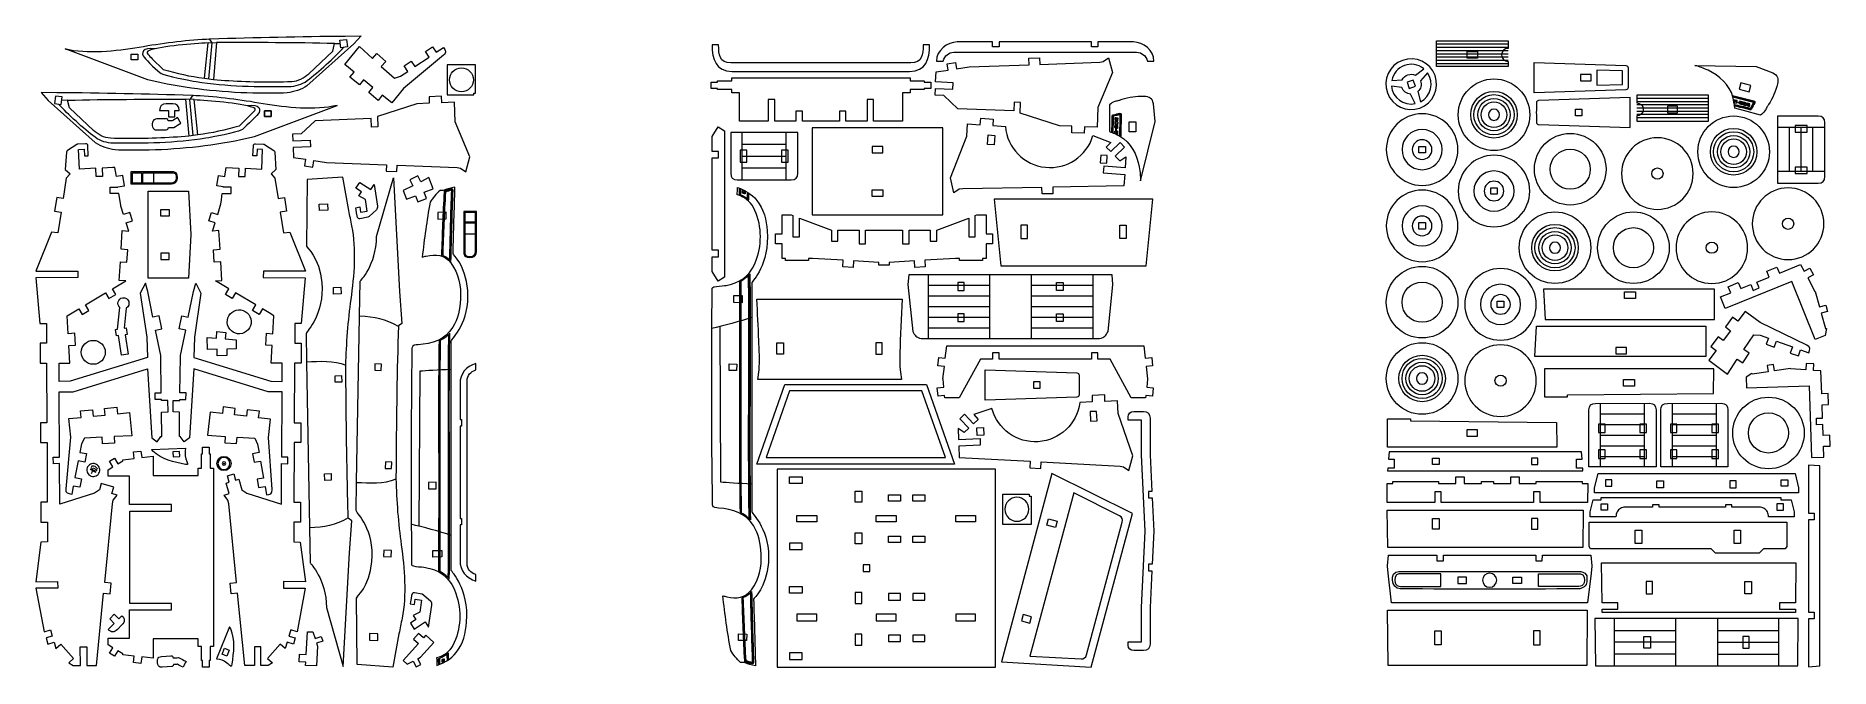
# Model space of a CAD drawing. Header units: centimetres. Extents: x -58.4 to 23.9, y -22.4 to 6.6.
import ezdxf

# ---------------------------------------------------------------- set-up
doc = ezdxf.new("R2010")
doc.units = ezdxf.units.CM
doc.header["$MEASUREMENT"] = 0
doc.layers.add('Camada 1', color=7, linetype='Continuous')

msp = doc.modelspace()

# ---------------------------------------------------------------- linework, layer by layer
at = {"layer": 'Camada 1', "lineweight": 9}
for points, knots in [([(-53.48627, 6.13819), (-54.53572, 5.95543), (-55.84555, 5.79221), (-56.89495, 5.98821), (-56.89495, 5.98821), (-56.95854, 5.99905), (-57.02134, 6.00996), (-57.08389, 6.02077), (-57.08389, 6.02077), (-57.08389, 6.02077), (-53.29368, 4.5974), (-53.29368, 4.5974), (-53.29368, 4.5974), (-53.29368, 4.5974), (-52.67475, 4.46165), (-52.67475, 4.46165), (-52.67475, 4.46165), (-51.22017, 4.16394), (-49.67151, 4.0064), (-48.18717, 3.98825), (-48.18717, 3.98825), (-48.18717, 3.98825), (-47.52396, 3.98873), (-47.52396, 3.98873), (-47.52396, 3.98873), (-47.29415, 3.98665), (-47.12685, 3.98034), (-46.89279, 4.00811), (-46.89279, 4.00811), (-46.58495, 4.04464), (-46.23492, 4.14032), (-45.98716, 4.33433), (-45.98716, 4.33433), (-45.98716, 4.33433), (-43.82947, 6.25319), (-43.82947, 6.25319), (-43.82947, 6.25319), (-43.82947, 6.25319), (-43.50355, 6.61815), (-43.50355, 6.61815), (-43.50355, 6.61815), (-43.50355, 6.61815), (-44.22547, 6.61381), (-44.22547, 6.61381), (-44.22547, 6.61381), (-46.29257, 6.59629), (-48.34467, 6.55058), (-50.41072, 6.4862), (-50.41072, 6.4862), (-51.43418, 6.4371), (-52.4769, 6.31397), (-53.48627, 6.13819)], [0, 0, 0, 0, 0.07142857, 0.07142857, 0.07142857, 0.07142857, 0.14285714, 0.14285714, 0.14285714, 0.14285714, 0.21428571, 0.21428571, 0.21428571, 0.21428571, 0.28571429, 0.28571429, 0.28571429, 0.28571429, 0.35714286, 0.35714286, 0.35714286, 0.35714286, 0.42857143, 0.42857143, 0.42857143, 0.42857143, 0.5, 0.5, 0.5, 0.5, 0.57142857, 0.57142857, 0.57142857, 0.57142857, 0.64285714, 0.64285714, 0.64285714, 0.64285714, 0.71428571, 0.71428571, 0.71428571, 0.71428571, 0.78571429, 0.78571429, 0.78571429, 0.78571429, 0.85714286, 0.85714286, 0.85714286, 0.85714286, 1, 1, 1, 1]), ([(-54.05582, 5.51516), (-54.05582, 5.51516), (-53.75558, 5.51523), (-53.75558, 5.51523), (-53.75558, 5.51523), (-53.75558, 5.51523), (-53.75469, 5.77777), (-53.75469, 5.77777), (-53.75469, 5.77777), (-53.75469, 5.77777), (-54.05682, 5.77879), (-54.05682, 5.77879), (-54.05682, 5.77879), (-54.05682, 5.77879), (-54.05582, 5.51516), (-54.05582, 5.51516)], [0, 0, 0, 0, 0.2, 0.2, 0.2, 0.2, 0.4, 0.4, 0.4, 0.4, 0.6, 0.6, 0.6, 0.6, 1, 1, 1, 1]), ([(-50.52225, 6.29935), (-50.52225, 6.29935), (-50.6943, 4.6747), (-50.6943, 4.6747), (-50.6943, 4.6747), (-51.36454, 4.76953), (-51.93677, 4.88915), (-52.58719, 5.07822), (-52.58719, 5.07822), (-52.58719, 5.07822), (-53.0851, 5.57301), (-53.0851, 5.57301), (-53.0851, 5.57301), (-53.21757, 5.70324), (-53.44705, 5.8675), (-53.22296, 5.94747), (-53.22296, 5.94747), (-52.60812, 6.16688), (-51.19421, 6.25978), (-50.52225, 6.29935)], [0, 0, 0, 0, 0.16666667, 0.16666667, 0.16666667, 0.16666667, 0.33333333, 0.33333333, 0.33333333, 0.33333333, 0.5, 0.5, 0.5, 0.5, 0.66666667, 0.66666667, 0.66666667, 0.66666667, 1, 1, 1, 1]), ([(-50.27627, 4.62591), (-50.27627, 4.62591), (-50.13445, 6.31217), (-50.13445, 6.31217), (-50.13445, 6.31217), (-48.31369, 6.31745), (-46.53847, 6.30967), (-44.71787, 6.26956), (-44.71787, 6.26956), (-44.71787, 6.26956), (-44.79746, 5.91668), (-44.79746, 5.91668), (-44.79746, 5.91668), (-44.79746, 5.91668), (-45.90199, 4.8854), (-45.90199, 4.8854), (-45.90199, 4.8854), (-46.11996, 4.69713), (-46.38475, 4.54049), (-46.67826, 4.52206), (-46.67826, 4.52206), (-47.71264, 4.50469), (-48.72715, 4.5013), (-49.76165, 4.57948), (-49.76165, 4.57948), (-49.76165, 4.57948), (-50.27627, 4.62591), (-50.27627, 4.62591)], [0, 0, 0, 0, 0.125, 0.125, 0.125, 0.125, 0.25, 0.25, 0.25, 0.25, 0.375, 0.375, 0.375, 0.375, 0.5, 0.5, 0.5, 0.5, 0.625, 0.625, 0.625, 0.625, 0.75, 0.75, 0.75, 0.75, 1, 1, 1, 1]), ([(-44.42531, 6.07757), (-44.42531, 6.07757), (-44.11908, 6.11809), (-44.11908, 6.11809), (-44.11908, 6.11809), (-44.11908, 6.11809), (-44.16512, 6.45832), (-44.16512, 6.45832), (-44.16512, 6.45832), (-44.16512, 6.45832), (-44.47135, 6.4178), (-44.47135, 6.4178), (-44.47135, 6.4178), (-44.47135, 6.4178), (-44.42531, 6.07757), (-44.42531, 6.07757)], [0, 0, 0, 0, 0.2, 0.2, 0.2, 0.2, 0.4, 0.4, 0.4, 0.4, 0.6, 0.6, 0.6, 0.6, 1, 1, 1, 1]), ([(-42.09387, 3.54056), (-42.09387, 3.54056), (-41.55417, 4.20037), (-41.55417, 4.20037), (-41.55417, 4.20037), (-41.55417, 4.20037), (-39.72105, 5.72768), (-39.72105, 5.72768), (-39.72105, 5.72768), (-39.55394, 5.8669), (-39.63635, 5.96041), (-39.72205, 6.0882), (-39.72205, 6.0882), (-39.72205, 6.0882), (-40.04914, 5.86884), (-40.04914, 5.86884), (-40.04914, 5.86884), (-40.04914, 5.86884), (-40.21623, 6.11796), (-40.21623, 6.11796), (-40.21623, 6.11796), (-40.21623, 6.11796), (-40.54333, 5.89861), (-40.54333, 5.89861), (-40.54333, 5.89861), (-40.54333, 5.89861), (-40.37625, 5.64947), (-40.37625, 5.64947), (-40.37625, 5.64947), (-40.37625, 5.64947), (-41.03044, 5.21076), (-41.03044, 5.21076), (-41.03044, 5.21076), (-41.03044, 5.21076), (-41.19752, 5.45989), (-41.19752, 5.45989), (-41.19752, 5.45989), (-41.19752, 5.45989), (-41.52462, 5.24053), (-41.52462, 5.24053), (-41.52462, 5.24053), (-41.52462, 5.24053), (-41.35755, 4.9914), (-41.35755, 4.9914), (-41.35755, 4.9914), (-41.35755, 4.9914), (-41.68464, 4.77204), (-41.68464, 4.77204), (-41.68464, 4.77204), (-41.68464, 4.77204), (-41.96998, 4.67467), (-41.96998, 4.67467), (-41.96998, 4.67467), (-41.96998, 4.67467), (-42.57219, 5.22227), (-42.57219, 5.22227), (-42.57219, 5.22227), (-42.57219, 5.22227), (-42.37038, 5.4442), (-42.37038, 5.4442), (-42.37038, 5.4442), (-42.37038, 5.4442), (-42.77185, 5.80926), (-42.77185, 5.80926), (-42.77185, 5.80926), (-42.77185, 5.80926), (-42.97366, 5.58733), (-42.97366, 5.58733), (-42.97366, 5.58733), (-42.97366, 5.58733), (-43.57585, 6.13493), (-43.57585, 6.13493), (-43.57585, 6.13493), (-43.57585, 6.13493), (-44.25322, 5.30678), (-44.25322, 5.30678), (-44.25322, 5.30678), (-44.25322, 5.30678), (-43.82135, 4.95354), (-43.82135, 4.95354), (-43.82135, 4.95354), (-43.82135, 4.95354), (-44.01128, 4.72136), (-44.01128, 4.72136), (-44.01128, 4.72136), (-44.01128, 4.72136), (-43.57941, 4.3681), (-43.57941, 4.3681), (-43.57941, 4.3681), (-43.57941, 4.3681), (-43.38949, 4.6003), (-43.38949, 4.6003), (-43.38949, 4.6003), (-43.38949, 4.6003), (-42.95762, 4.24705), (-42.95762, 4.24705), (-42.95762, 4.24705), (-42.95762, 4.24705), (-43.14753, 4.01487), (-43.14753, 4.01487), (-43.14753, 4.01487), (-43.14753, 4.01487), (-42.71565, 3.66161), (-42.71565, 3.66161), (-42.71565, 3.66161), (-42.71565, 3.66161), (-42.52573, 3.8938), (-42.52573, 3.8938), (-42.52573, 3.8938), (-42.52573, 3.8938), (-42.09387, 3.54056), (-42.09387, 3.54056)], [0, 0, 0, 0, 0.03448276, 0.03448276, 0.03448276, 0.03448276, 0.06896552, 0.06896552, 0.06896552, 0.06896552, 0.10344828, 0.10344828, 0.10344828, 0.10344828, 0.13793103, 0.13793103, 0.13793103, 0.13793103, 0.17241379, 0.17241379, 0.17241379, 0.17241379, 0.20689655, 0.20689655, 0.20689655, 0.20689655, 0.24137931, 0.24137931, 0.24137931, 0.24137931, 0.27586207, 0.27586207, 0.27586207, 0.27586207, 0.31034483, 0.31034483, 0.31034483, 0.31034483, 0.34482759, 0.34482759, 0.34482759, 0.34482759, 0.37931034, 0.37931034, 0.37931034, 0.37931034, 0.4137931, 0.4137931, 0.4137931, 0.4137931, 0.44827586, 0.44827586, 0.44827586, 0.44827586, 0.48275862, 0.48275862, 0.48275862, 0.48275862, 0.51724138, 0.51724138, 0.51724138, 0.51724138, 0.55172414, 0.55172414, 0.55172414, 0.55172414, 0.5862069, 0.5862069, 0.5862069, 0.5862069, 0.62068966, 0.62068966, 0.62068966, 0.62068966, 0.65517241, 0.65517241, 0.65517241, 0.65517241, 0.68965517, 0.68965517, 0.68965517, 0.68965517, 0.72413793, 0.72413793, 0.72413793, 0.72413793, 0.75862069, 0.75862069, 0.75862069, 0.75862069, 0.79310345, 0.79310345, 0.79310345, 0.79310345, 0.82758621, 0.82758621, 0.82758621, 0.82758621, 0.86206897, 0.86206897, 0.86206897, 0.86206897, 0.89655172, 0.89655172, 0.89655172, 0.89655172, 0.93103448, 0.93103448, 0.93103448, 0.93103448, 1, 1, 1, 1]), ([(-26.46691, 4.99093), (-27.21738, 4.99093), (-27.38564, 5.53919), (-27.38564, 6.21386), (-27.38564, 6.21386), (-27.28565, 6.21299), (-27.18566, 6.21212), (-27.08567, 6.21124), (-27.08567, 6.21124), (-27.08567, 5.75216), (-27.0513, 5.38447), (-26.52328, 5.38447), (-26.52328, 5.38447), (-26.52328, 5.38447), (-18.26416, 5.38447), (-18.26416, 5.38447), (-18.26416, 5.38447), (-17.73614, 5.38447), (-17.70177, 5.75216), (-17.70177, 6.21124), (-17.70177, 6.21124), (-17.60178, 6.21212), (-17.50179, 6.21299), (-17.4018, 6.21386), (-17.4018, 6.21386), (-17.4018, 5.53919), (-17.57006, 4.99093), (-18.32053, 4.99093), (-18.32053, 4.99093), (-18.32053, 4.99093), (-26.46691, 4.99093), (-26.46691, 4.99093)], [0, 0, 0, 0, 0.11111111, 0.11111111, 0.11111111, 0.11111111, 0.22222222, 0.22222222, 0.22222222, 0.22222222, 0.33333333, 0.33333333, 0.33333333, 0.33333333, 0.44444444, 0.44444444, 0.44444444, 0.44444444, 0.55555556, 0.55555556, 0.55555556, 0.55555556, 0.66666667, 0.66666667, 0.66666667, 0.66666667, 0.77777778, 0.77777778, 0.77777778, 0.77777778, 1, 1, 1, 1]), ([(-16.28541, 5.86605), (-16.54279, 5.86605), (-16.70058, 5.7065), (-16.78566, 5.46355), (-16.78566, 5.46355), (-16.78566, 5.46355), (-17.08563, 5.46355), (-17.08563, 5.46355), (-17.08563, 5.46355), (-17.08563, 5.94881), (-16.59612, 6.34094), (-16.13926, 6.341), (-16.13926, 6.341), (-16.13926, 6.341), (-14.51255, 6.34124), (-14.51255, 6.34124), (-14.51255, 6.34124), (-14.51255, 6.34124), (-14.51255, 6.12126), (-14.51255, 6.12126), (-14.51255, 6.12126), (-14.51255, 6.12126), (-14.2126, 6.12126), (-14.2126, 6.12126), (-14.2126, 6.12126), (-14.2126, 6.12126), (-14.21263, 6.34124), (-14.21263, 6.34124), (-14.21263, 6.34124), (-14.21263, 6.34124), (-9.97481, 6.34124), (-9.97481, 6.34124), (-9.97481, 6.34124), (-9.97481, 6.34124), (-9.97484, 6.12126), (-9.97484, 6.12126), (-9.97484, 6.12126), (-9.97484, 6.12126), (-9.67489, 6.12126), (-9.67489, 6.12126), (-9.67489, 6.12126), (-9.67489, 6.12126), (-9.67489, 6.34124), (-9.67489, 6.34124), (-9.67489, 6.34124), (-9.67489, 6.34124), (-8.04818, 6.341), (-8.04818, 6.341), (-8.04818, 6.341), (-7.59132, 6.34094), (-7.10181, 5.94881), (-7.10181, 5.46355), (-7.10181, 5.46355), (-7.10181, 5.46355), (-7.40178, 5.46355), (-7.40178, 5.46355), (-7.40178, 5.46355), (-7.48686, 5.7065), (-7.64465, 5.86605), (-7.90203, 5.86605), (-7.90203, 5.86605), (-7.90203, 5.86605), (-16.28541, 5.86605), (-16.28541, 5.86605)], [0, 0, 0, 0, 0.05882353, 0.05882353, 0.05882353, 0.05882353, 0.11764706, 0.11764706, 0.11764706, 0.11764706, 0.17647059, 0.17647059, 0.17647059, 0.17647059, 0.23529412, 0.23529412, 0.23529412, 0.23529412, 0.29411765, 0.29411765, 0.29411765, 0.29411765, 0.35294118, 0.35294118, 0.35294118, 0.35294118, 0.41176471, 0.41176471, 0.41176471, 0.41176471, 0.47058824, 0.47058824, 0.47058824, 0.47058824, 0.52941176, 0.52941176, 0.52941176, 0.52941176, 0.58823529, 0.58823529, 0.58823529, 0.58823529, 0.64705882, 0.64705882, 0.64705882, 0.64705882, 0.70588235, 0.70588235, 0.70588235, 0.70588235, 0.76470588, 0.76470588, 0.76470588, 0.76470588, 0.82352941, 0.82352941, 0.82352941, 0.82352941, 0.88235294, 0.88235294, 0.88235294, 0.88235294, 1, 1, 1, 1]), ([(9.15068, 6.39685), (9.15068, 6.39685), (5.86186, 6.39683), (5.86186, 6.39683), (5.86186, 6.39683), (5.86186, 6.39683), (5.86186, 5.20793), (5.86186, 5.20793), (5.86186, 5.20793), (5.86186, 5.20793), (9.1507, 5.20794), (9.1507, 5.20794), (9.1507, 5.20794), (9.1507, 5.20794), (9.15069, 5.44934), (9.15069, 5.44934), (9.15069, 5.44934), (8.98641, 5.44954), (8.85328, 5.58278), (8.85328, 5.74711), (8.85328, 5.74711), (8.85328, 5.91144), (8.9864, 6.04468), (9.15068, 6.04488), (9.15068, 6.04488), (9.15068, 6.04488), (9.15068, 6.39685), (9.15068, 6.39685)], [0, 0, 0, 0, 0.125, 0.125, 0.125, 0.125, 0.25, 0.25, 0.25, 0.25, 0.375, 0.375, 0.375, 0.375, 0.5, 0.5, 0.5, 0.5, 0.625, 0.625, 0.625, 0.625, 0.75, 0.75, 0.75, 0.75, 1, 1, 1, 1]), ([(7.27809, 5.8961), (7.27809, 5.8961), (7.2781, 5.59613), (7.2781, 5.59613), (7.2781, 5.59613), (7.2781, 5.59613), (7.74867, 5.59614), (7.74867, 5.59614), (7.74867, 5.59614), (7.74867, 5.59614), (7.74868, 5.8961), (7.74868, 5.8961), (7.74868, 5.8961), (7.74868, 5.8961), (7.27809, 5.8961), (7.27809, 5.8961)], [0, 0, 0, 0, 0.2, 0.2, 0.2, 0.2, 0.4, 0.4, 0.4, 0.4, 0.6, 0.6, 0.6, 0.6, 1, 1, 1, 1]), ([(-38.243, 5.29384), (-38.243, 5.29384), (-38.243, 3.99594), (-38.243, 3.99594), (-38.243, 3.99594), (-38.243, 3.99594), (-38.32771, 3.99594), (-38.32771, 3.99594), (-38.32771, 3.99594), (-38.32771, 3.99594), (-38.32771, 3.91095), (-38.32771, 3.91095), (-38.32771, 3.91095), (-38.32771, 3.91095), (-39.54444, 3.91095), (-39.54444, 3.91095), (-39.54444, 3.91095), (-39.54444, 3.91095), (-39.54444, 5.29384), (-39.54444, 5.29384), (-39.54444, 5.29384), (-39.54444, 5.29384), (-38.243, 5.29384), (-38.243, 5.29384)], [0, 0, 0, 0, 0.14285714, 0.14285714, 0.14285714, 0.14285714, 0.28571429, 0.28571429, 0.28571429, 0.28571429, 0.42857143, 0.42857143, 0.42857143, 0.42857143, 0.57142857, 0.57142857, 0.57142857, 0.57142857, 0.71428571, 0.71428571, 0.71428571, 0.71428571, 1, 1, 1, 1]), ([(-38.89372, 5.15232), (-39.19744, 5.15232), (-39.44366, 4.9061), (-39.44366, 4.60238), (-39.44366, 4.60238), (-39.44366, 4.29866), (-39.19744, 4.05244), (-38.89372, 4.05244), (-38.89372, 4.05244), (-38.59, 4.05244), (-38.34378, 4.29866), (-38.34378, 4.60238), (-38.34378, 4.60238), (-38.34378, 4.9061), (-38.59, 5.15232), (-38.89372, 5.15232)], [0, 0, 0, 0, 0.2, 0.2, 0.2, 0.2, 0.4, 0.4, 0.4, 0.4, 0.6, 0.6, 0.6, 0.6, 1, 1, 1, 1]), ([(-9.59237, 5.41643), (-9.59237, 5.41643), (-12.34227, 5.31356), (-12.34227, 5.31356), (-12.34227, 5.31356), (-12.34227, 5.31356), (-12.35348, 5.61332), (-12.35348, 5.61332), (-12.35348, 5.61332), (-12.35348, 5.61332), (-12.84886, 5.5948), (-12.84886, 5.5948), (-12.84886, 5.5948), (-12.84886, 5.5948), (-12.83764, 5.29503), (-12.83764, 5.29503), (-12.83764, 5.29503), (-12.83764, 5.29503), (-15.58753, 5.19217), (-15.58753, 5.19217), (-15.58753, 5.19217), (-15.58753, 5.19217), (-16.16395, 5.10518), (-16.16395, 5.10518), (-16.16395, 5.10518), (-16.16395, 5.10518), (-16.20871, 5.40179), (-16.20871, 5.40179), (-16.20871, 5.40179), (-16.20871, 5.40179), (-16.593, 5.34382), (-16.593, 5.34382), (-16.593, 5.34382), (-16.593, 5.34382), (-16.54823, 5.04721), (-16.54823, 5.04721), (-16.54823, 5.04721), (-16.54823, 5.04721), (-17.10647, 4.96297), (-17.10647, 4.96297), (-17.10647, 4.96297), (-17.10647, 4.96297), (-17.12473, 4.50453), (-17.12473, 4.50453), (-17.12473, 4.50453), (-17.12473, 4.50453), (-16.32351, 4.4726), (-16.32351, 4.4726), (-16.32351, 4.4726), (-16.32351, 4.4726), (-16.33545, 4.17293), (-16.33545, 4.17293), (-16.33545, 4.17293), (-16.33545, 4.17293), (-17.13667, 4.20485), (-17.13667, 4.20485), (-17.13667, 4.20485), (-17.13667, 4.20485), (-17.1489, 3.89802), (-17.1489, 3.89802), (-17.1489, 3.89802), (-17.1489, 3.89802), (-16.74947, 3.88212), (-16.74947, 3.88212), (-16.74947, 3.88212), (-16.74947, 3.88212), (-16.10689, 3.27633), (-16.10689, 3.27633), (-16.10689, 3.27633), (-16.10689, 3.27633), (-13.54219, 3.17381), (-13.54219, 3.17381), (-13.54219, 3.17381), (-13.54219, 3.17381), (-13.52669, 3.57345), (-13.52669, 3.57345), (-13.52669, 3.57345), (-13.52669, 3.57345), (-13.22696, 3.5615), (-13.22696, 3.5615), (-13.22696, 3.5615), (-13.22696, 3.5615), (-13.24621, 3.07837), (-13.24621, 3.07837), (-13.24621, 3.07837), (-13.24621, 3.07837), (-11.44699, 2.49828), (-11.44699, 2.49828), (-11.44699, 2.49828), (-11.44699, 2.49828), (-10.86845, 2.47524), (-10.86845, 2.47524), (-10.86845, 2.47524), (-10.86845, 2.47524), (-10.88039, 2.17551), (-10.88039, 2.17551), (-10.88039, 2.17551), (-10.88039, 2.17551), (-10.30185, 2.15246), (-10.30185, 2.15246), (-10.30185, 2.15246), (-10.30185, 2.15246), (-10.28991, 2.45219), (-10.28991, 2.45219), (-10.28991, 2.45219), (-10.28991, 2.45219), (-9.71136, 2.42915), (-9.71136, 2.42915), (-9.71136, 2.42915), (-9.71136, 2.42915), (-9.67554, 3.32835), (-9.67554, 3.32835), (-9.67554, 3.32835), (-9.67554, 3.32835), (-9.0094, 4.9409), (-9.0094, 4.9409), (-9.0094, 4.9409), (-9.0094, 4.9409), (-9.18536, 5.61834), (-9.18536, 5.61834), (-9.18536, 5.61834), (-9.18536, 5.61834), (-9.43173, 5.4472), (-9.43173, 5.4472), (-9.43173, 5.4472), (-9.43173, 5.4472), (-9.59237, 5.41643), (-9.59237, 5.41643)], [0, 0, 0, 0, 0.03030303, 0.03030303, 0.03030303, 0.03030303, 0.06060606, 0.06060606, 0.06060606, 0.06060606, 0.09090909, 0.09090909, 0.09090909, 0.09090909, 0.12121212, 0.12121212, 0.12121212, 0.12121212, 0.15151515, 0.15151515, 0.15151515, 0.15151515, 0.18181818, 0.18181818, 0.18181818, 0.18181818, 0.21212121, 0.21212121, 0.21212121, 0.21212121, 0.24242424, 0.24242424, 0.24242424, 0.24242424, 0.27272727, 0.27272727, 0.27272727, 0.27272727, 0.3030303, 0.3030303, 0.3030303, 0.3030303, 0.33333333, 0.33333333, 0.33333333, 0.33333333, 0.36363636, 0.36363636, 0.36363636, 0.36363636, 0.39393939, 0.39393939, 0.39393939, 0.39393939, 0.42424242, 0.42424242, 0.42424242, 0.42424242, 0.45454545, 0.45454545, 0.45454545, 0.45454545, 0.48484848, 0.48484848, 0.48484848, 0.48484848, 0.51515152, 0.51515152, 0.51515152, 0.51515152, 0.54545455, 0.54545455, 0.54545455, 0.54545455, 0.57575758, 0.57575758, 0.57575758, 0.57575758, 0.60606061, 0.60606061, 0.60606061, 0.60606061, 0.63636364, 0.63636364, 0.63636364, 0.63636364, 0.66666667, 0.66666667, 0.66666667, 0.66666667, 0.6969697, 0.6969697, 0.6969697, 0.6969697, 0.72727273, 0.72727273, 0.72727273, 0.72727273, 0.75757576, 0.75757576, 0.75757576, 0.75757576, 0.78787879, 0.78787879, 0.78787879, 0.78787879, 0.81818182, 0.81818182, 0.81818182, 0.81818182, 0.84848485, 0.84848485, 0.84848485, 0.84848485, 0.87878788, 0.87878788, 0.87878788, 0.87878788, 0.90909091, 0.90909091, 0.90909091, 0.90909091, 0.93939394, 0.93939394, 0.93939394, 0.93939394, 1, 1, 1, 1]), ([(4.30885, 5.49432), (4.91191, 5.71382), (5.57872, 5.40288), (5.79821, 4.79982), (5.79821, 4.79982), (6.01771, 4.19676), (5.70677, 3.52995), (5.10371, 3.31046), (5.10371, 3.31046), (4.50065, 3.09096), (3.83384, 3.4019), (3.61435, 4.00496), (3.61435, 4.00496), (3.39485, 4.60802), (3.70579, 5.27483), (4.30885, 5.49432)], [0, 0, 0, 0, 0.2, 0.2, 0.2, 0.2, 0.4, 0.4, 0.4, 0.4, 0.6, 0.6, 0.6, 0.6, 1, 1, 1, 1]), ([(5.28339, 5.10872), (5.28339, 5.10872), (4.89589, 4.8171), (4.89589, 4.8171), (4.89589, 4.8171), (4.67, 4.9204), (4.40313, 4.82399), (4.29541, 4.60016), (4.29541, 4.60016), (4.29541, 4.60016), (3.80941, 4.56846), (3.80941, 4.56846), (3.80941, 4.56846), (3.93609, 5.24903), (4.74696, 5.5462), (5.28339, 5.10872)], [0, 0, 0, 0, 0.2, 0.2, 0.2, 0.2, 0.4, 0.4, 0.4, 0.4, 0.6, 0.6, 0.6, 0.6, 1, 1, 1, 1]), ([(10.34961, 5.39488), (10.34961, 5.39488), (10.34961, 4.00991), (10.34961, 4.00991), (10.34961, 4.00991), (10.34961, 4.00991), (14.55979, 4.14914), (14.55979, 4.14914), (14.55979, 4.14914), (14.615, 4.15097), (14.659, 4.19631), (14.65979, 4.2525), (14.65979, 4.2525), (14.66401, 4.55239), (14.66401, 4.85239), (14.65979, 5.15229), (14.65979, 5.15229), (14.659, 5.20852), (14.61476, 5.25382), (14.55979, 5.25564), (14.55979, 5.25564), (14.55979, 5.25564), (10.34961, 5.39488), (10.34961, 5.39488)], [0, 0, 0, 0, 0.14285714, 0.14285714, 0.14285714, 0.14285714, 0.28571429, 0.28571429, 0.28571429, 0.28571429, 0.42857143, 0.42857143, 0.42857143, 0.42857143, 0.57142857, 0.57142857, 0.57142857, 0.57142857, 0.71428571, 0.71428571, 0.71428571, 0.71428571, 1, 1, 1, 1]), ([(14.40982, 4.39429), (14.40982, 4.39429), (13.22195, 4.35499), (13.22195, 4.35499), (13.22195, 4.35499), (13.22195, 4.35499), (13.22195, 5.04978), (13.22195, 5.04978), (13.22195, 5.04978), (13.22195, 5.04978), (14.40982, 5.01048), (14.40982, 5.01048), (14.40982, 5.01048), (14.40982, 5.01048), (14.40982, 4.39429), (14.40982, 4.39429)], [0, 0, 0, 0, 0.2, 0.2, 0.2, 0.2, 0.4, 0.4, 0.4, 0.4, 0.6, 0.6, 0.6, 0.6, 1, 1, 1, 1]), ([(19.95277, 3.19815), (19.95277, 3.19815), (20.74349, 2.9868), (20.74349, 2.9868), (20.74349, 2.9868), (20.82923, 3.05265), (20.87112, 3.08406), (20.94208, 3.1843), (20.94208, 3.1843), (20.97693, 3.23352), (20.99909, 3.29067), (21.03053, 3.34212), (21.03053, 3.34212), (21.05639, 3.38443), (21.08711, 3.42361), (21.11386, 3.46535), (21.11386, 3.46535), (21.30991, 3.77115), (21.4304, 4.06862), (21.51657, 4.42023), (21.51657, 4.42023), (21.56967, 4.63687), (21.54686, 4.8238), (21.30283, 4.91771), (21.30283, 4.91771), (21.30283, 4.91771), (20.54098, 5.2109), (20.54098, 5.2109), (20.54098, 5.2109), (20.54098, 5.2109), (17.73114, 5.26581), (17.73114, 5.26581), (17.73114, 5.26581), (17.97086, 5.18755), (18.09823, 5.1529), (18.33568, 5.04003), (18.33568, 5.04003), (18.83006, 4.80504), (19.34063, 4.37415), (19.47164, 3.81757), (19.47164, 3.81757), (19.51737, 3.62319), (19.53536, 3.50282), (19.55506, 3.30356), (19.55506, 3.30356), (19.55506, 3.30356), (19.95277, 3.19815), (19.95277, 3.19815)], [0, 0, 0, 0, 0.07692308, 0.07692308, 0.07692308, 0.07692308, 0.15384615, 0.15384615, 0.15384615, 0.15384615, 0.23076923, 0.23076923, 0.23076923, 0.23076923, 0.30769231, 0.30769231, 0.30769231, 0.30769231, 0.38461538, 0.38461538, 0.38461538, 0.38461538, 0.46153846, 0.46153846, 0.46153846, 0.46153846, 0.53846154, 0.53846154, 0.53846154, 0.53846154, 0.61538462, 0.61538462, 0.61538462, 0.61538462, 0.69230769, 0.69230769, 0.69230769, 0.69230769, 0.76923077, 0.76923077, 0.76923077, 0.76923077, 0.84615385, 0.84615385, 0.84615385, 0.84615385, 1, 1, 1, 1]), ([(-18.3017, 4.55232), (-18.3017, 4.55232), (-18.3017, 4.70229), (-18.3017, 4.70229), (-18.3017, 4.70229), (-18.3017, 4.70229), (-26.48573, 4.70229), (-26.48573, 4.70229), (-26.48573, 4.70229), (-26.48573, 4.70229), (-26.48573, 4.55232), (-26.48573, 4.55232), (-26.48573, 4.55232), (-26.48573, 4.55232), (-27.13566, 4.55232), (-27.13566, 4.55232), (-27.13566, 4.55232), (-27.13566, 4.55232), (-27.13566, 4.50232), (-27.13566, 4.50232), (-27.13566, 4.50232), (-27.13566, 4.50232), (-27.43563, 4.50232), (-27.43563, 4.50232), (-27.43563, 4.50232), (-27.43563, 4.50232), (-27.43563, 4.20235), (-27.43563, 4.20235), (-27.43563, 4.20235), (-27.43563, 4.20235), (-27.13566, 4.20235), (-27.13566, 4.20235), (-27.13566, 4.20235), (-27.13566, 4.20235), (-27.13566, 4.15236), (-27.13566, 4.15236), (-27.13566, 4.15236), (-27.13566, 4.15236), (-26.48573, 4.15236), (-26.48573, 4.15236), (-26.48573, 4.15236), (-26.48573, 4.15236), (-26.48573, 4.00237), (-26.48573, 4.00237), (-26.48573, 4.00237), (-26.48573, 4.00237), (-26.13577, 4.00237), (-26.13577, 4.00237), (-26.13577, 4.00237), (-26.13577, 4.00237), (-26.13577, 2.7025), (-26.13577, 2.7025), (-26.13577, 2.7025), (-26.13577, 2.7025), (-24.81252, 2.7025), (-24.81252, 2.7025), (-24.81252, 2.7025), (-24.81252, 2.7025), (-24.81252, 3.7024), (-24.81252, 3.7024), (-24.81252, 3.7024), (-24.81252, 3.7024), (-24.51255, 3.7024), (-24.51255, 3.7024), (-24.51255, 3.7024), (-24.51255, 3.7024), (-24.51255, 2.7025), (-24.51255, 2.7025), (-24.51255, 2.7025), (-24.51255, 2.7025), (-23.54234, 2.7025), (-23.54234, 2.7025), (-23.54234, 2.7025), (-23.54234, 2.7025), (-23.54234, 3.16744), (-23.54234, 3.16744), (-23.54234, 3.16744), (-23.54234, 3.16744), (-23.24238, 3.16744), (-23.24238, 3.16744), (-23.24238, 3.16744), (-23.24238, 3.16744), (-23.24238, 2.7025), (-23.24238, 2.7025), (-23.24238, 2.7025), (-23.24238, 2.7025), (-21.54505, 2.7025), (-21.54505, 2.7025), (-21.54505, 2.7025), (-21.54505, 2.7025), (-21.54505, 3.16744), (-21.54505, 3.16744), (-21.54505, 3.16744), (-21.54505, 3.16744), (-21.24508, 3.16744), (-21.24508, 3.16744), (-21.24508, 3.16744), (-21.24508, 3.16744), (-21.24508, 2.7025), (-21.24508, 2.7025), (-21.24508, 2.7025), (-21.24508, 2.7025), (-20.27487, 2.7025), (-20.27487, 2.7025), (-20.27487, 2.7025), (-20.27487, 2.7025), (-20.27487, 3.7024), (-20.27487, 3.7024), (-20.27487, 3.7024), (-20.27487, 3.7024), (-19.9749, 3.7024), (-19.9749, 3.7024), (-19.9749, 3.7024), (-19.9749, 3.7024), (-19.9749, 2.7025), (-19.9749, 2.7025), (-19.9749, 2.7025), (-19.9749, 2.7025), (-18.65166, 2.7025), (-18.65166, 2.7025), (-18.65166, 2.7025), (-18.65166, 2.7025), (-18.65166, 4.00237), (-18.65166, 4.00237), (-18.65166, 4.00237), (-18.65166, 4.00237), (-18.3017, 4.00237), (-18.3017, 4.00237), (-18.3017, 4.00237), (-18.3017, 4.00237), (-18.3017, 4.15236), (-18.3017, 4.15236), (-18.3017, 4.15236), (-18.3017, 4.15236), (-17.65177, 4.15236), (-17.65177, 4.15236), (-17.65177, 4.15236), (-17.65177, 4.15236), (-17.65177, 4.20235), (-17.65177, 4.20235), (-17.65177, 4.20235), (-17.65177, 4.20235), (-17.35181, 4.20235), (-17.35181, 4.20235), (-17.35181, 4.20235), (-17.35181, 4.20235), (-17.35181, 4.50232), (-17.35181, 4.50232), (-17.35181, 4.50232), (-17.35181, 4.50232), (-17.65177, 4.50232), (-17.65177, 4.50232), (-17.65177, 4.50232), (-17.65177, 4.50232), (-17.65177, 4.55232), (-17.65177, 4.55232), (-17.65177, 4.55232), (-17.65177, 4.55232), (-18.3017, 4.55232), (-18.3017, 4.55232)], [0, 0, 0, 0, 0.02439024, 0.02439024, 0.02439024, 0.02439024, 0.04878049, 0.04878049, 0.04878049, 0.04878049, 0.07317073, 0.07317073, 0.07317073, 0.07317073, 0.09756098, 0.09756098, 0.09756098, 0.09756098, 0.12195122, 0.12195122, 0.12195122, 0.12195122, 0.14634146, 0.14634146, 0.14634146, 0.14634146, 0.17073171, 0.17073171, 0.17073171, 0.17073171, 0.19512195, 0.19512195, 0.19512195, 0.19512195, 0.2195122, 0.2195122, 0.2195122, 0.2195122, 0.24390244, 0.24390244, 0.24390244, 0.24390244, 0.26829268, 0.26829268, 0.26829268, 0.26829268, 0.29268293, 0.29268293, 0.29268293, 0.29268293, 0.31707317, 0.31707317, 0.31707317, 0.31707317, 0.34146341, 0.34146341, 0.34146341, 0.34146341, 0.36585366, 0.36585366, 0.36585366, 0.36585366, 0.3902439, 0.3902439, 0.3902439, 0.3902439, 0.41463415, 0.41463415, 0.41463415, 0.41463415, 0.43902439, 0.43902439, 0.43902439, 0.43902439, 0.46341463, 0.46341463, 0.46341463, 0.46341463, 0.48780488, 0.48780488, 0.48780488, 0.48780488, 0.51219512, 0.51219512, 0.51219512, 0.51219512, 0.53658537, 0.53658537, 0.53658537, 0.53658537, 0.56097561, 0.56097561, 0.56097561, 0.56097561, 0.58536585, 0.58536585, 0.58536585, 0.58536585, 0.6097561, 0.6097561, 0.6097561, 0.6097561, 0.63414634, 0.63414634, 0.63414634, 0.63414634, 0.65853659, 0.65853659, 0.65853659, 0.65853659, 0.68292683, 0.68292683, 0.68292683, 0.68292683, 0.70731707, 0.70731707, 0.70731707, 0.70731707, 0.73170732, 0.73170732, 0.73170732, 0.73170732, 0.75609756, 0.75609756, 0.75609756, 0.75609756, 0.7804878, 0.7804878, 0.7804878, 0.7804878, 0.80487805, 0.80487805, 0.80487805, 0.80487805, 0.82926829, 0.82926829, 0.82926829, 0.82926829, 0.85365854, 0.85365854, 0.85365854, 0.85365854, 0.87804878, 0.87804878, 0.87804878, 0.87804878, 0.90243902, 0.90243902, 0.90243902, 0.90243902, 0.92682927, 0.92682927, 0.92682927, 0.92682927, 0.95121951, 0.95121951, 0.95121951, 0.95121951, 1, 1, 1, 1]), ([(4.89444, 3.50994), (4.36247, 3.39711), (3.84812, 3.77525), (3.7979, 4.31888), (3.7979, 4.31888), (3.7979, 4.31888), (4.27758, 4.24693), (4.27758, 4.24693), (4.27758, 4.24693), (4.33734, 4.07277), (4.50526, 3.95719), (4.68003, 3.94703), (4.68003, 3.94703), (4.68003, 3.94703), (4.89444, 3.50994), (4.89444, 3.50994)], [0, 0, 0, 0, 0.2, 0.2, 0.2, 0.2, 0.4, 0.4, 0.4, 0.4, 0.6, 0.6, 0.6, 0.6, 1, 1, 1, 1]), ([(4.79592, 4.59463), (4.79592, 4.59463), (4.89851, 4.31276), (4.89851, 4.31276), (4.89851, 4.31276), (4.89851, 4.31276), (4.61664, 4.21017), (4.61664, 4.21017), (4.61664, 4.21017), (4.61664, 4.21017), (4.51405, 4.49204), (4.51405, 4.49204), (4.51405, 4.49204), (4.51405, 4.49204), (4.79592, 4.59463), (4.79592, 4.59463)], [0, 0, 0, 0, 0.2, 0.2, 0.2, 0.2, 0.4, 0.4, 0.4, 0.4, 0.6, 0.6, 0.6, 0.6, 1, 1, 1, 1]), ([(5.13535, 4.5568), (5.13535, 4.5568), (5.45344, 4.92568), (5.45344, 4.92568), (5.45344, 4.92568), (5.76911, 4.47441), (5.61539, 3.84823), (5.12956, 3.59448), (5.12956, 3.59448), (5.12956, 3.59448), (5.01338, 4.06515), (5.01338, 4.06515), (5.01338, 4.06515), (5.1456, 4.18563), (5.19963, 4.37821), (5.13535, 4.5568)], [0, 0, 0, 0, 0.2, 0.2, 0.2, 0.2, 0.4, 0.4, 0.4, 0.4, 0.6, 0.6, 0.6, 0.6, 1, 1, 1, 1]), ([(12.97198, 4.5524), (12.97198, 4.5524), (12.47203, 4.5524), (12.47203, 4.5524), (12.47203, 4.5524), (12.47203, 4.5524), (12.47203, 4.85237), (12.47203, 4.85237), (12.47203, 4.85237), (12.47203, 4.85237), (12.97198, 4.85237), (12.97198, 4.85237), (12.97198, 4.85237), (12.97198, 4.85237), (12.97198, 4.5524), (12.97198, 4.5524)], [0, 0, 0, 0, 0.2, 0.2, 0.2, 0.2, 0.4, 0.4, 0.4, 0.4, 0.6, 0.6, 0.6, 0.6, 1, 1, 1, 1]), ([(20.29567, 4.34827), (20.29567, 4.34827), (20.21812, 4.05729), (20.21812, 4.05729), (20.21812, 4.05729), (20.21812, 4.05729), (19.76724, 4.17748), (19.76724, 4.17748), (19.76724, 4.17748), (19.76724, 4.17748), (19.84481, 4.46844), (19.84481, 4.46844), (19.84481, 4.46844), (19.84481, 4.46844), (20.29567, 4.34827), (20.29567, 4.34827)], [0, 0, 0, 0, 0.2, 0.2, 0.2, 0.2, 0.4, 0.4, 0.4, 0.4, 0.6, 0.6, 0.6, 0.6, 1, 1, 1, 1]), ([(-52.44664, 3.49893), (-52.44664, 3.49893), (-52.14666, 3.49908), (-52.14666, 3.49908), (-52.14666, 3.49908), (-51.94886, 3.49917), (-51.84655, 3.39991), (-51.84655, 3.19926), (-51.84655, 3.19926), (-51.84655, 3.19926), (-52.04652, 3.19916), (-52.04652, 3.19916), (-52.04652, 3.19916), (-52.04652, 3.19916), (-52.04638, 2.89919), (-52.04638, 2.89919), (-52.04638, 2.89919), (-52.04638, 2.89919), (-52.34636, 2.89905), (-52.34636, 2.89905), (-52.34636, 2.89905), (-52.34636, 2.89905), (-52.34648, 3.19917), (-52.34648, 3.19917), (-52.34648, 3.19917), (-52.34648, 3.19917), (-52.74645, 3.19899), (-52.74645, 3.19899), (-52.74645, 3.19899), (-52.74645, 3.39429), (-52.64434, 3.49885), (-52.44664, 3.49893)], [0, 0, 0, 0, 0.11111111, 0.11111111, 0.11111111, 0.11111111, 0.22222222, 0.22222222, 0.22222222, 0.22222222, 0.33333333, 0.33333333, 0.33333333, 0.33333333, 0.44444444, 0.44444444, 0.44444444, 0.44444444, 0.55555556, 0.55555556, 0.55555556, 0.55555556, 0.66666667, 0.66666667, 0.66666667, 0.66666667, 0.77777778, 0.77777778, 0.77777778, 0.77777778, 1, 1, 1, 1]), ([(-39.09237, 0.58835), (-39.09237, 0.58835), (-41.84227, 0.69122), (-41.84227, 0.69122), (-41.84227, 0.69122), (-41.84227, 0.69122), (-41.85348, 0.39146), (-41.85348, 0.39146), (-41.85348, 0.39146), (-41.85348, 0.39146), (-42.34886, 0.40998), (-42.34886, 0.40998), (-42.34886, 0.40998), (-42.34886, 0.40998), (-42.33764, 0.70975), (-42.33764, 0.70975), (-42.33764, 0.70975), (-42.33764, 0.70975), (-45.08753, 0.81261), (-45.08753, 0.81261), (-45.08753, 0.81261), (-45.08753, 0.81261), (-45.66395, 0.8996), (-45.66395, 0.8996), (-45.66395, 0.8996), (-45.66395, 0.8996), (-45.70871, 0.60299), (-45.70871, 0.60299), (-45.70871, 0.60299), (-45.70871, 0.60299), (-46.093, 0.66096), (-46.093, 0.66096), (-46.093, 0.66096), (-46.093, 0.66096), (-46.04823, 0.95757), (-46.04823, 0.95757), (-46.04823, 0.95757), (-46.04823, 0.95757), (-46.60647, 1.04181), (-46.60647, 1.04181), (-46.60647, 1.04181), (-46.60647, 1.04181), (-46.62473, 1.50025), (-46.62473, 1.50025), (-46.62473, 1.50025), (-46.62473, 1.50025), (-45.82351, 1.53218), (-45.82351, 1.53218), (-45.82351, 1.53218), (-45.82351, 1.53218), (-45.83545, 1.83185), (-45.83545, 1.83185), (-45.83545, 1.83185), (-45.83545, 1.83185), (-46.63667, 1.79993), (-46.63667, 1.79993), (-46.63667, 1.79993), (-46.63667, 1.79993), (-46.6489, 2.10676), (-46.6489, 2.10676), (-46.6489, 2.10676), (-46.6489, 2.10676), (-46.24947, 2.12266), (-46.24947, 2.12266), (-46.24947, 2.12266), (-46.24947, 2.12266), (-45.60689, 2.72845), (-45.60689, 2.72845), (-45.60689, 2.72845), (-45.60689, 2.72845), (-43.04219, 2.83097), (-43.04219, 2.83097), (-43.04219, 2.83097), (-43.04219, 2.83097), (-43.02669, 2.43133), (-43.02669, 2.43133), (-43.02669, 2.43133), (-43.02669, 2.43133), (-42.72696, 2.44328), (-42.72696, 2.44328), (-42.72696, 2.44328), (-42.72696, 2.44328), (-42.74621, 2.92641), (-42.74621, 2.92641), (-42.74621, 2.92641), (-42.74621, 2.92641), (-40.94699, 3.5065), (-40.94699, 3.5065), (-40.94699, 3.5065), (-40.94699, 3.5065), (-40.36845, 3.52954), (-40.36845, 3.52954), (-40.36845, 3.52954), (-40.36845, 3.52954), (-40.38039, 3.82927), (-40.38039, 3.82927), (-40.38039, 3.82927), (-40.38039, 3.82927), (-39.80185, 3.85232), (-39.80185, 3.85232), (-39.80185, 3.85232), (-39.80185, 3.85232), (-39.78991, 3.55259), (-39.78991, 3.55259), (-39.78991, 3.55259), (-39.78991, 3.55259), (-39.21136, 3.57563), (-39.21136, 3.57563), (-39.21136, 3.57563), (-39.21136, 3.57563), (-39.17554, 2.67643), (-39.17554, 2.67643), (-39.17554, 2.67643), (-39.17554, 2.67643), (-38.5094, 1.06388), (-38.5094, 1.06388), (-38.5094, 1.06388), (-38.5094, 1.06388), (-38.68536, 0.38644), (-38.68536, 0.38644), (-38.68536, 0.38644), (-38.68536, 0.38644), (-38.93173, 0.55758), (-38.93173, 0.55758), (-38.93173, 0.55758), (-38.93173, 0.55758), (-39.09237, 0.58835), (-39.09237, 0.58835)], [0, 0, 0, 0, 0.03030303, 0.03030303, 0.03030303, 0.03030303, 0.06060606, 0.06060606, 0.06060606, 0.06060606, 0.09090909, 0.09090909, 0.09090909, 0.09090909, 0.12121212, 0.12121212, 0.12121212, 0.12121212, 0.15151515, 0.15151515, 0.15151515, 0.15151515, 0.18181818, 0.18181818, 0.18181818, 0.18181818, 0.21212121, 0.21212121, 0.21212121, 0.21212121, 0.24242424, 0.24242424, 0.24242424, 0.24242424, 0.27272727, 0.27272727, 0.27272727, 0.27272727, 0.3030303, 0.3030303, 0.3030303, 0.3030303, 0.33333333, 0.33333333, 0.33333333, 0.33333333, 0.36363636, 0.36363636, 0.36363636, 0.36363636, 0.39393939, 0.39393939, 0.39393939, 0.39393939, 0.42424242, 0.42424242, 0.42424242, 0.42424242, 0.45454545, 0.45454545, 0.45454545, 0.45454545, 0.48484848, 0.48484848, 0.48484848, 0.48484848, 0.51515152, 0.51515152, 0.51515152, 0.51515152, 0.54545455, 0.54545455, 0.54545455, 0.54545455, 0.57575758, 0.57575758, 0.57575758, 0.57575758, 0.60606061, 0.60606061, 0.60606061, 0.60606061, 0.63636364, 0.63636364, 0.63636364, 0.63636364, 0.66666667, 0.66666667, 0.66666667, 0.66666667, 0.6969697, 0.6969697, 0.6969697, 0.6969697, 0.72727273, 0.72727273, 0.72727273, 0.72727273, 0.75757576, 0.75757576, 0.75757576, 0.75757576, 0.78787879, 0.78787879, 0.78787879, 0.78787879, 0.81818182, 0.81818182, 0.81818182, 0.81818182, 0.84848485, 0.84848485, 0.84848485, 0.84848485, 0.87878788, 0.87878788, 0.87878788, 0.87878788, 0.90909091, 0.90909091, 0.90909091, 0.90909091, 0.93939394, 0.93939394, 0.93939394, 0.93939394, 1, 1, 1, 1]), ([(-9.14137, 2.64535), (-9.14137, 2.64535), (-9.14086, 3.46382), (-9.14086, 3.46382), (-9.14086, 3.46382), (-9.05506, 3.5296), (-9.01388, 3.56193), (-8.89869, 3.60453), (-8.89869, 3.60453), (-8.84213, 3.62545), (-8.78119, 3.63207), (-8.72336, 3.64912), (-8.72336, 3.64912), (-8.6758, 3.66315), (-8.63, 3.68268), (-8.58276, 3.69772), (-8.58276, 3.69772), (-8.23664, 3.80794), (-7.91812, 3.84733), (-7.55619, 3.83956), (-7.55619, 3.83956), (-7.33319, 3.83478), (-7.15853, 3.76437), (-7.13098, 3.50435), (-7.13098, 3.50435), (-7.13098, 3.50435), (-7.04496, 2.69258), (-7.04496, 2.69258), (-7.04496, 2.69258), (-7.04496, 2.69258), (-7.71916, -0.03573), (-7.71916, -0.03573), (-7.71916, -0.03573), (-7.73271, 0.21607), (-7.73321, 0.34807), (-7.78078, 0.60664), (-7.78078, 0.60664), (-7.87981, 1.145), (-8.16387, 1.74969), (-8.66758, 2.02029), (-8.66758, 2.02029), (-8.8435, 2.11477), (-8.95511, 2.1633), (-9.14248, 2.23391), (-9.14248, 2.23391), (-9.14248, 2.23391), (-9.14137, 2.64535), (-9.14137, 2.64535)], [0, 0, 0, 0, 0.07692308, 0.07692308, 0.07692308, 0.07692308, 0.15384615, 0.15384615, 0.15384615, 0.15384615, 0.23076923, 0.23076923, 0.23076923, 0.23076923, 0.30769231, 0.30769231, 0.30769231, 0.30769231, 0.38461538, 0.38461538, 0.38461538, 0.38461538, 0.46153846, 0.46153846, 0.46153846, 0.46153846, 0.53846154, 0.53846154, 0.53846154, 0.53846154, 0.61538462, 0.61538462, 0.61538462, 0.61538462, 0.69230769, 0.69230769, 0.69230769, 0.69230769, 0.76923077, 0.76923077, 0.76923077, 0.76923077, 0.84615385, 0.84615385, 0.84615385, 0.84615385, 1, 1, 1, 1]), ([(14.76296, 3.79488), (14.76296, 3.79488), (14.76296, 2.40991), (14.76296, 2.40991), (14.76296, 2.40991), (14.76296, 2.40991), (10.55278, 2.54914), (10.55278, 2.54914), (10.55278, 2.54914), (10.49757, 2.55097), (10.45357, 2.59631), (10.45278, 2.6525), (10.45278, 2.6525), (10.44856, 2.95239), (10.44856, 3.25239), (10.45278, 3.55229), (10.45278, 3.55229), (10.45357, 3.60852), (10.49781, 3.65382), (10.55278, 3.65564), (10.55278, 3.65564), (10.55278, 3.65564), (14.76296, 3.79488), (14.76296, 3.79488)], [0, 0, 0, 0, 0.14285714, 0.14285714, 0.14285714, 0.14285714, 0.28571429, 0.28571429, 0.28571429, 0.28571429, 0.42857143, 0.42857143, 0.42857143, 0.42857143, 0.57142857, 0.57142857, 0.57142857, 0.57142857, 0.71428571, 0.71428571, 0.71428571, 0.71428571, 1, 1, 1, 1]), ([(15.06188, 3.89685), (15.06188, 3.89685), (18.3507, 3.89683), (18.3507, 3.89683), (18.3507, 3.89683), (18.3507, 3.89683), (18.3507, 2.70793), (18.3507, 2.70793), (18.3507, 2.70793), (18.3507, 2.70793), (15.06186, 2.70794), (15.06186, 2.70794), (15.06186, 2.70794), (15.06186, 2.70794), (15.06187, 2.94934), (15.06187, 2.94934), (15.06187, 2.94934), (15.22615, 2.94954), (15.35928, 3.08278), (15.35928, 3.24711), (15.35928, 3.24711), (15.35928, 3.41144), (15.22616, 3.54468), (15.06188, 3.54488), (15.06188, 3.54488), (15.06188, 3.54488), (15.06188, 3.89685), (15.06188, 3.89685)], [0, 0, 0, 0, 0.125, 0.125, 0.125, 0.125, 0.25, 0.25, 0.25, 0.25, 0.375, 0.375, 0.375, 0.375, 0.5, 0.5, 0.5, 0.5, 0.625, 0.625, 0.625, 0.625, 0.75, 0.75, 0.75, 0.75, 1, 1, 1, 1]), ([(16.93447, 3.3961), (16.93447, 3.3961), (16.93446, 3.09613), (16.93446, 3.09613), (16.93446, 3.09613), (16.93446, 3.09613), (16.46389, 3.09614), (16.46389, 3.09614), (16.46389, 3.09614), (16.46389, 3.09614), (16.46388, 3.3961), (16.46388, 3.3961), (16.46388, 3.3961), (16.46388, 3.3961), (16.93447, 3.3961), (16.93447, 3.3961)], [0, 0, 0, 0, 0.2, 0.2, 0.2, 0.2, 0.4, 0.4, 0.4, 0.4, 0.6, 0.6, 0.6, 0.6, 1, 1, 1, 1]), ([(-53.06873, 2.44326), (-53.09706, 2.52271), (-53.09601, 2.64967), (-53.04438, 2.72295), (-53.04438, 2.72295), (-53.00088, 2.78467), (-52.95197, 2.80744), (-52.88381, 2.8077), (-52.88381, 2.8077), (-52.88381, 2.8077), (-52.42292, 2.80946), (-52.42292, 2.80946), (-52.42292, 2.80946), (-52.37318, 2.80966), (-52.36, 2.75888), (-52.35246, 2.71538), (-52.35246, 2.71538), (-52.29459, 2.71688), (-52.23672, 2.71838), (-52.17885, 2.71988), (-52.17885, 2.71988), (-52.09409, 2.77043), (-52.00935, 2.821), (-51.92459, 2.87155), (-51.92459, 2.87155), (-51.87333, 2.7857), (-51.82206, 2.69985), (-51.7708, 2.61399), (-51.7708, 2.61399), (-51.88014, 2.54908), (-51.98947, 2.48417), (-52.09881, 2.41925), (-52.09881, 2.41925), (-52.18191, 2.41799), (-52.26501, 2.41673), (-52.34811, 2.41546), (-52.34811, 2.41546), (-52.35933, 2.33729), (-52.37771, 2.31503), (-52.44664, 2.31404), (-52.44664, 2.31404), (-52.44664, 2.31404), (-52.87655, 2.30784), (-52.87655, 2.30784), (-52.87655, 2.30784), (-52.98332, 2.3063), (-53.03481, 2.34816), (-53.06873, 2.44326)], [0, 0, 0, 0, 0.07692308, 0.07692308, 0.07692308, 0.07692308, 0.15384615, 0.15384615, 0.15384615, 0.15384615, 0.23076923, 0.23076923, 0.23076923, 0.23076923, 0.30769231, 0.30769231, 0.30769231, 0.30769231, 0.38461538, 0.38461538, 0.38461538, 0.38461538, 0.46153846, 0.46153846, 0.46153846, 0.46153846, 0.53846154, 0.53846154, 0.53846154, 0.53846154, 0.61538462, 0.61538462, 0.61538462, 0.61538462, 0.69230769, 0.69230769, 0.69230769, 0.69230769, 0.76923077, 0.76923077, 0.76923077, 0.76923077, 0.84615385, 0.84615385, 0.84615385, 0.84615385, 1, 1, 1, 1]), ([(-9.90387, 2.04314), (-10.18831, 1.09826), (-11.10363, 0.48845), (-12.08517, 0.58992), (-12.08517, 0.58992), (-13.06671, 0.69137), (-13.83794, 1.47551), (-13.92309, 2.45859), (-13.92309, 2.45859), (-13.92309, 2.45859), (-14.50047, 2.50181), (-14.50047, 2.50181), (-14.50047, 2.50181), (-14.50047, 2.50181), (-14.47808, 2.80093), (-14.47808, 2.80093), (-14.47808, 2.80093), (-14.47808, 2.80093), (-15.05548, 2.84416), (-15.05548, 2.84416), (-15.05548, 2.84416), (-15.05548, 2.84416), (-15.07788, 2.54502), (-15.07788, 2.54502), (-15.07788, 2.54502), (-15.07788, 2.54502), (-15.65527, 2.58824), (-15.65527, 2.58824), (-15.65527, 2.58824), (-15.65527, 2.58824), (-15.69784, 2.01958), (-15.69784, 2.01958), (-15.69784, 2.01958), (-15.69784, 2.01958), (-16.44446, 0.10252), (-16.44446, 0.10252), (-16.44446, 0.10252), (-16.44446, 0.10252), (-16.29224, -0.58065), (-16.29224, -0.58065), (-16.29224, -0.58065), (-16.29224, -0.58065), (-16.04007, -0.41821), (-16.04007, -0.41821), (-16.04007, -0.41821), (-16.04007, -0.41821), (-15.87772, -0.39294), (-15.87772, -0.39294), (-15.87772, -0.39294), (-15.87772, -0.39294), (-12.2444, -0.32859), (-12.2444, -0.32859), (-12.2444, -0.32859), (-12.2444, -0.32859), (-12.23909, -0.62851), (-12.23909, -0.62851), (-12.23909, -0.62851), (-12.23909, -0.62851), (-11.74281, -0.61971), (-11.74281, -0.61971), (-11.74281, -0.61971), (-11.74281, -0.61971), (-11.74812, -0.31979), (-11.74812, -0.31979), (-11.74812, -0.31979), (-11.74812, -0.31979), (-8.48689, -0.26202), (-8.48689, -0.26202), (-8.48689, -0.26202), (-8.48689, -0.26202), (-8.44742, 0.26504), (-8.44742, 0.26504), (-8.44742, 0.26504), (-8.44742, 0.26504), (-9.42956, 0.33856), (-9.42956, 0.33856), (-9.42956, 0.33856), (-9.42956, 0.33856), (-9.40717, 0.63768), (-9.40717, 0.63768), (-9.40717, 0.63768), (-9.40717, 0.63768), (-8.42503, 0.56416), (-8.42503, 0.56416), (-8.42503, 0.56416), (-8.42503, 0.56416), (-8.38764, 1.0635), (-8.38764, 1.0635), (-8.38764, 1.0635), (-8.38764, 1.0635), (-8.67216, 0.89054), (-8.67216, 0.89054), (-8.67216, 0.89054), (-8.67216, 0.89054), (-8.87919, 1.09948), (-8.87919, 1.09948), (-8.87919, 1.09948), (-8.87919, 1.09948), (-8.45303, 1.52176), (-8.45303, 1.52176), (-8.45303, 1.52176), (-8.45303, 1.52176), (-8.66006, 1.7307), (-8.66006, 1.7307), (-8.66006, 1.7307), (-8.66006, 1.7307), (-9.08623, 1.30843), (-9.08623, 1.30843), (-9.08623, 1.30843), (-9.08623, 1.30843), (-9.29326, 1.51738), (-9.29326, 1.51738), (-9.29326, 1.51738), (-9.29326, 1.51738), (-9.0787, 1.73037), (-9.0787, 1.73037), (-9.0787, 1.73037), (-9.0787, 1.73037), (-9.90387, 2.04314), (-9.90387, 2.04314)], [0, 0, 0, 0, 0.03225806, 0.03225806, 0.03225806, 0.03225806, 0.06451613, 0.06451613, 0.06451613, 0.06451613, 0.09677419, 0.09677419, 0.09677419, 0.09677419, 0.12903226, 0.12903226, 0.12903226, 0.12903226, 0.16129032, 0.16129032, 0.16129032, 0.16129032, 0.19354839, 0.19354839, 0.19354839, 0.19354839, 0.22580645, 0.22580645, 0.22580645, 0.22580645, 0.25806452, 0.25806452, 0.25806452, 0.25806452, 0.29032258, 0.29032258, 0.29032258, 0.29032258, 0.32258065, 0.32258065, 0.32258065, 0.32258065, 0.35483871, 0.35483871, 0.35483871, 0.35483871, 0.38709677, 0.38709677, 0.38709677, 0.38709677, 0.41935484, 0.41935484, 0.41935484, 0.41935484, 0.4516129, 0.4516129, 0.4516129, 0.4516129, 0.48387097, 0.48387097, 0.48387097, 0.48387097, 0.51612903, 0.51612903, 0.51612903, 0.51612903, 0.5483871, 0.5483871, 0.5483871, 0.5483871, 0.58064516, 0.58064516, 0.58064516, 0.58064516, 0.61290323, 0.61290323, 0.61290323, 0.61290323, 0.64516129, 0.64516129, 0.64516129, 0.64516129, 0.67741935, 0.67741935, 0.67741935, 0.67741935, 0.70967742, 0.70967742, 0.70967742, 0.70967742, 0.74193548, 0.74193548, 0.74193548, 0.74193548, 0.77419355, 0.77419355, 0.77419355, 0.77419355, 0.80645161, 0.80645161, 0.80645161, 0.80645161, 0.83870968, 0.83870968, 0.83870968, 0.83870968, 0.87096774, 0.87096774, 0.87096774, 0.87096774, 0.90322581, 0.90322581, 0.90322581, 0.90322581, 0.93548387, 0.93548387, 0.93548387, 0.93548387, 1, 1, 1, 1]), ([(-7.94169, 2.67889), (-7.94169, 2.67889), (-8.24282, 2.67929), (-8.24282, 2.67929), (-8.24282, 2.67929), (-8.24282, 2.67929), (-8.24342, 2.21267), (-8.24342, 2.21267), (-8.24342, 2.21267), (-8.24342, 2.21267), (-7.9423, 2.21229), (-7.9423, 2.21229), (-7.9423, 2.21229), (-7.9423, 2.21229), (-7.94169, 2.67889), (-7.94169, 2.67889)], [0, 0, 0, 0, 0.2, 0.2, 0.2, 0.2, 0.4, 0.4, 0.4, 0.4, 0.6, 0.6, 0.6, 0.6, 1, 1, 1, 1]), ([(12.24061, 2.9524), (12.24061, 2.9524), (12.54057, 2.9524), (12.54057, 2.9524), (12.54057, 2.9524), (12.54057, 2.9524), (12.54057, 3.25237), (12.54057, 3.25237), (12.54057, 3.25237), (12.54057, 3.25237), (12.24061, 3.25237), (12.24061, 3.25237), (12.24061, 3.25237), (12.24061, 3.25237), (12.24061, 2.9524), (12.24061, 2.9524)], [0, 0, 0, 0, 0.2, 0.2, 0.2, 0.2, 0.4, 0.4, 0.4, 0.4, 0.6, 0.6, 0.6, 0.6, 1, 1, 1, 1]), ([(23.69154, 2.64283), (23.69154, 2.64283), (23.69154, 0.16201), (23.69154, 0.16201), (23.69154, 0.16201), (23.69154, -0.0358), (23.58938, -0.13796), (23.39157, -0.13796), (23.39157, -0.13796), (23.39157, -0.13796), (21.52102, -0.13796), (21.52102, -0.13796), (21.52102, -0.13796), (21.52102, -0.13796), (21.52102, 2.94218), (21.52102, 2.94218), (21.52102, 2.94218), (21.52102, 2.94218), (23.39157, 2.94273), (23.39157, 2.94273), (23.39157, 2.94273), (23.58936, 2.94278), (23.69154, 2.84061), (23.69154, 2.64283)], [0, 0, 0, 0, 0.14285714, 0.14285714, 0.14285714, 0.14285714, 0.28571429, 0.28571429, 0.28571429, 0.28571429, 0.42857143, 0.42857143, 0.42857143, 0.42857143, 0.57142857, 0.57142857, 0.57142857, 0.57142857, 0.71428571, 0.71428571, 0.71428571, 0.71428571, 1, 1, 1, 1]), ([(22.33496, 2.20208), (22.33496, 2.20208), (22.33496, 2.50204), (22.33496, 2.50204), (22.33496, 2.50204), (22.33496, 2.50204), (22.87759, 2.50204), (22.87759, 2.50204), (22.87759, 2.50204), (22.87759, 2.50204), (22.87759, 2.20208), (22.87759, 2.20208), (22.87759, 2.20208), (22.87759, 2.20208), (22.33496, 2.20208), (22.33496, 2.20208)], [0, 0, 0, 0, 0.2, 0.2, 0.2, 0.2, 0.4, 0.4, 0.4, 0.4, 0.6, 0.6, 0.6, 0.6, 1, 1, 1, 1]), ([(-52.9359, -6.87339), (-52.9359, -6.87339), (-52.69607, -8.05002), (-52.69607, -8.05002), (-52.69607, -8.05002), (-52.69607, -8.05002), (-52.69073, -8.10451), (-52.69073, -8.10451), (-52.69073, -8.10451), (-52.69073, -8.10451), (-52.66994, -9.75617), (-52.66994, -9.75617), (-52.66994, -9.75617), (-52.66994, -9.75617), (-52.95088, -9.75898), (-52.95088, -9.75898), (-52.95088, -9.75898), (-52.95088, -9.75898), (-52.94824, -10.05892), (-52.94824, -10.05892), (-52.94824, -10.05892), (-52.94824, -10.05892), (-52.66732, -10.05611), (-52.66732, -10.05611), (-52.66732, -10.05611), (-52.66732, -10.05611), (-52.66544, -10.11357), (-52.66544, -10.11357), (-52.66544, -10.11357), (-52.66544, -10.11357), (-52.3655, -10.10981), (-52.3655, -10.10981), (-52.3655, -10.10981), (-52.3655, -10.10981), (-52.35893, -10.63159), (-52.35893, -10.63159), (-52.35893, -10.63159), (-52.35893, -10.63159), (-52.65889, -10.63537), (-52.65889, -10.63537), (-52.65889, -10.63537), (-52.65889, -10.63537), (-52.64477, -11.75704), (-52.64477, -11.75704), (-52.64477, -11.75704), (-52.64477, -11.75704), (-52.68753, -11.75725), (-52.68753, -11.75725), (-52.68753, -11.75725), (-52.68753, -11.75725), (-52.86725, -11.99774), (-52.86725, -11.99774), (-52.86725, -11.99774), (-52.86725, -11.99774), (-53.10747, -11.8181), (-53.10747, -11.8181), (-53.10747, -11.8181), (-53.10747, -11.8181), (-53.30503, -8.65647), (-53.30503, -8.65647), (-53.30503, -8.65647), (-53.30503, -8.65647), (-56.71555, -9.70887), (-56.71555, -9.70887), (-56.71555, -9.70887), (-56.71555, -9.70887), (-57.35766, -9.71288), (-57.35766, -9.71288), (-57.35766, -9.71288), (-57.35766, -9.71288), (-57.34298, -12.70464), (-57.34298, -12.70464), (-57.34298, -12.70464), (-57.34298, -12.70464), (-57.62811, -12.70604), (-57.62811, -12.70604), (-57.62811, -12.70604), (-57.62811, -12.70604), (-57.62664, -13.006), (-57.62664, -13.006), (-57.62664, -13.006), (-57.62664, -13.006), (-57.34151, -13.0046), (-57.34151, -13.0046), (-57.34151, -13.0046), (-57.34151, -13.0046), (-57.33243, -14.85644), (-57.33243, -14.85644), (-57.33243, -14.85644), (-57.33243, -14.85644), (-55.7355, -14.35968), (-55.7355, -14.35968), (-55.7355, -14.35968), (-55.7355, -14.35968), (-55.51173, -14.20262), (-55.51173, -14.20262), (-55.51173, -14.20262), (-55.51173, -14.20262), (-55.42621, -13.9151), (-55.42621, -13.9151), (-55.42621, -13.9151), (-55.42621, -13.9151), (-54.85117, -14.0861), (-54.85117, -14.0861), (-54.85117, -14.0861), (-54.85117, -14.0861), (-54.93667, -14.37362), (-54.93667, -14.37362), (-54.93667, -14.37362), (-54.93667, -14.37362), (-54.69706, -14.44487), (-54.69706, -14.44487), (-54.69706, -14.44487), (-54.69706, -14.44487), (-54.87671, -14.6851), (-54.87671, -14.6851), (-54.87671, -14.6851), (-54.87671, -14.6851), (-54.91307, -14.84457), (-54.91307, -14.84457), (-54.91307, -14.84457), (-54.91307, -14.84457), (-55.27011, -18.45807), (-55.27011, -18.45807), (-55.27011, -18.45807), (-55.27011, -18.45807), (-54.9716, -18.48757), (-54.9716, -18.48757), (-54.9716, -18.48757), (-54.9716, -18.48757), (-55.02045, -18.98205), (-55.02045, -18.98205), (-55.02045, -18.98205), (-55.02045, -18.98205), (-55.31897, -18.95255), (-55.31897, -18.95255), (-55.31897, -18.95255), (-55.31897, -18.95255), (-55.64596, -22.26192), (-55.64596, -22.26192), (-55.64596, -22.26192), (-55.64596, -22.26192), (-56.08765, -22.26408), (-56.08765, -22.26408), (-56.08765, -22.26408), (-56.08765, -22.26408), (-56.09182, -21.41291), (-56.09182, -21.41291), (-56.09182, -21.41291), (-56.09182, -21.41291), (-56.39179, -21.41439), (-56.39179, -21.41439), (-56.39179, -21.41439), (-56.39179, -21.41439), (-56.38761, -22.26556), (-56.38761, -22.26556), (-56.38761, -22.26556), (-56.38761, -22.26556), (-56.72289, -22.2672), (-56.72289, -22.2672), (-56.72289, -22.2672), (-56.72289, -22.2672), (-56.92169, -22.14158), (-56.92169, -22.14158), (-56.92169, -22.14158), (-56.92169, -22.14158), (-56.69621, -21.94374), (-56.69621, -21.94374), (-56.69621, -21.94374), (-56.69621, -21.94374), (-57.27879, -21.27974), (-57.27879, -21.27974), (-57.27879, -21.27974), (-57.27879, -21.27974), (-57.50584, -21.47893), (-57.50584, -21.47893), (-57.50584, -21.47893), (-57.50584, -21.47893), (-57.59057, -21.1975), (-57.59057, -21.1975), (-57.59057, -21.1975), (-57.59057, -21.1975), (-57.8778, -21.284), (-57.8778, -21.284), (-57.8778, -21.284), (-57.8778, -21.284), (-57.96255, -21.00256), (-57.96255, -21.00256), (-57.96255, -21.00256), (-57.96255, -21.00256), (-57.67532, -20.91607), (-57.67532, -20.91607), (-57.67532, -20.91607), (-57.67532, -20.91607), (-57.76006, -20.63464), (-57.76006, -20.63464), (-57.76006, -20.63464), (-57.76006, -20.63464), (-58.0473, -20.72112), (-58.0473, -20.72112), (-58.0473, -20.72112), (-58.0473, -20.72112), (-58.42703, -18.72115), (-58.42703, -18.72115), (-58.42703, -18.72115), (-58.42703, -18.72115), (-57.42714, -18.71624), (-57.42714, -18.71624), (-57.42714, -18.71624), (-57.42714, -18.71624), (-57.42861, -18.41628), (-57.42861, -18.41628), (-57.42861, -18.41628), (-57.42861, -18.41628), (-58.4285, -18.42118), (-58.4285, -18.42118), (-58.4285, -18.42118), (-58.4285, -18.42118), (-58.19406, -16.6062), (-58.19406, -16.6062), (-58.19406, -16.6062), (-58.19406, -16.6062), (-57.89415, -16.59624), (-57.89415, -16.59624), (-57.89415, -16.59624), (-57.89415, -16.59624), (-57.89862, -15.68479), (-57.89862, -15.68479), (-57.89862, -15.68479), (-57.89862, -15.68479), (-58.19857, -15.68626), (-58.19857, -15.68626), (-58.19857, -15.68626), (-58.19857, -15.68626), (-58.20305, -14.77483), (-58.20305, -14.77483), (-58.20305, -14.77483), (-58.20305, -14.77483), (-57.90309, -14.77336), (-57.90309, -14.77336), (-57.90309, -14.77336), (-57.90309, -14.77336), (-57.9165, -12.03904), (-57.9165, -12.03904), (-57.9165, -12.03904), (-57.9165, -12.03904), (-58.21647, -12.04051), (-58.21647, -12.04051), (-58.21647, -12.04051), (-58.21647, -12.04051), (-58.22094, -11.12908), (-58.22094, -11.12908), (-58.22094, -11.12908), (-58.22094, -11.12908), (-57.92097, -11.12761), (-57.92097, -11.12761), (-57.92097, -11.12761), (-57.92097, -11.12761), (-57.93439, -8.39328), (-57.93439, -8.39328), (-57.93439, -8.39328), (-57.93439, -8.39328), (-58.23435, -8.39475), (-58.23435, -8.39475), (-58.23435, -8.39475), (-58.23435, -8.39475), (-58.23881, -7.48333), (-58.23881, -7.48333), (-58.23881, -7.48333), (-58.23881, -7.48333), (-57.93886, -7.48186), (-57.93886, -7.48186), (-57.93886, -7.48186), (-57.93886, -7.48186), (-57.94334, -6.57042), (-57.94334, -6.57042), (-57.94334, -6.57042), (-57.94334, -6.57042), (-58.2433, -6.57189), (-58.2433, -6.57189), (-58.2433, -6.57189), (-58.2433, -6.57189), (-58.42704, -4.48124), (-58.42704, -4.48124), (-58.42704, -4.48124), (-58.42704, -4.48124), (-56.49884, -4.47178), (-56.49884, -4.47178), (-56.49884, -4.47178), (-56.49884, -4.47178), (-56.50031, -4.17182), (-56.50031, -4.17182), (-56.50031, -4.17182), (-56.50031, -4.17182), (-58.42851, -4.18127), (-58.42851, -4.18127), (-58.42851, -4.18127), (-58.42851, -4.18127), (-57.71675, -2.37891), (-57.71675, -2.37891), (-57.71675, -2.37891), (-57.71675, -2.37891), (-57.41926, -2.41646), (-57.41926, -2.41646), (-57.41926, -2.41646), (-57.41926, -2.41646), (-57.27367, -1.47504), (-57.27367, -1.47504), (-57.27367, -1.47504), (-57.27367, -1.47504), (-57.57012, -1.42918), (-57.57012, -1.42918), (-57.57012, -1.42918), (-57.57012, -1.42918), (-57.47306, -0.80158), (-57.47306, -0.80158), (-57.47306, -0.80158), (-57.47306, -0.80158), (-57.17662, -0.84743), (-57.17662, -0.84743), (-57.17662, -0.84743), (-57.17662, -0.84743), (-57.03104, 0.09399), (-57.03104, 0.09399), (-57.03104, 0.09399), (-57.03104, 0.09399), (-56.85431, 0.29103), (-56.85431, 0.29103), (-56.85431, 0.29103), (-56.85431, 0.29103), (-57.07748, 0.48999), (-57.07748, 0.48999), (-57.07748, 0.48999), (-57.07748, 0.48999), (-57.02044, 1.28376), (-57.02044, 1.28376), (-57.02044, 1.28376), (-57.01815, 1.31566), (-57.00271, 1.34215), (-56.97608, 1.35986), (-56.97608, 1.35986), (-56.97608, 1.35986), (-56.55527, 1.63978), (-56.55527, 1.63978), (-56.55527, 1.63978), (-56.53939, 1.65034), (-56.52324, 1.65561), (-56.50419, 1.65643), (-56.50419, 1.65643), (-56.50419, 1.65643), (-56.14562, 1.67188), (-56.14562, 1.67188), (-56.14562, 1.67188), (-56.0906, 1.67425), (-56.04379, 1.63131), (-56.04141, 1.57629), (-56.04141, 1.57629), (-56.04141, 1.57629), (-56.02183, 1.12287), (-56.02183, 1.12287), (-56.02183, 1.12287), (-56.02183, 1.12287), (-56.20138, 1.1217), (-56.20138, 1.1217), (-56.20138, 1.1217), (-56.20138, 1.1217), (-56.21429, 1.4214), (-56.21429, 1.4214), (-56.21429, 1.4214), (-56.21429, 1.4214), (-56.46898, 1.41041), (-56.46898, 1.41041), (-56.46898, 1.41041), (-56.46898, 1.41041), (-56.43018, 0.51094), (-56.43018, 0.51094), (-56.43018, 0.51094), (-56.43018, 0.51094), (-55.68252, 0.54348), (-55.68252, 0.54348), (-55.68252, 0.54348), (-55.68252, 0.54348), (-55.66594, 0.16234), (-55.66594, 0.16234), (-55.66594, 0.16234), (-55.66594, 0.16234), (-55.36625, 0.17538), (-55.36625, 0.17538), (-55.36625, 0.17538), (-55.36625, 0.17538), (-55.38284, 0.55653), (-55.38284, 0.55653), (-55.38284, 0.55653), (-55.38284, 0.55653), (-54.89718, 0.57746), (-54.89718, 0.57746), (-54.89718, 0.57746), (-54.89718, 0.57746), (-54.79712, 0.57795), (-54.79712, 0.57795), (-54.79712, 0.57795), (-54.79712, 0.57795), (-54.73548, 0.17211), (-54.73548, 0.17211), (-54.73548, 0.17211), (-54.73548, 0.17211), (-54.43892, 0.21715), (-54.43892, 0.21715), (-54.43892, 0.21715), (-54.43892, 0.21715), (-54.36611, -0.26217), (-54.36611, -0.26217), (-54.36611, -0.26217), (-54.36611, -0.26217), (-54.66267, -0.30722), (-54.66267, -0.30722), (-54.66267, -0.30722), (-54.66267, -0.30722), (-54.66264, -0.31393), (-54.66264, -0.31393), (-54.66264, -0.31393), (-54.66264, -0.31393), (-55.02353, -0.3157), (-55.02353, -0.3157), (-55.02353, -0.3157), (-55.02353, -0.3157), (-55.02206, -0.61566), (-55.02206, -0.61566), (-55.02206, -0.61566), (-55.02206, -0.61566), (-54.61677, -0.61367), (-54.61677, -0.61367), (-54.61677, -0.61367), (-54.61677, -0.61367), (-54.53564, -1.14373), (-54.53564, -1.14373), (-54.53564, -1.14373), (-54.53564, -1.14373), (-54.52503, -1.1893), (-54.52503, -1.1893), (-54.52503, -1.1893), (-54.52503, -1.1893), (-54.40421, -1.57057), (-54.40421, -1.57057), (-54.40421, -1.57057), (-54.40421, -1.57057), (-54.11825, -1.47996), (-54.11825, -1.47996), (-54.11825, -1.47996), (-54.11825, -1.47996), (-53.99744, -1.86123), (-53.99744, -1.86123), (-53.99744, -1.86123), (-53.99744, -1.86123), (-54.2834, -1.95184), (-54.2834, -1.95184), (-54.2834, -1.95184), (-54.2834, -1.95184), (-54.16258, -2.33311), (-54.16258, -2.33311), (-54.16258, -2.33311), (-54.16258, -2.33311), (-54.46163, -2.31522), (-54.46163, -2.31522), (-54.46163, -2.31522), (-54.46163, -2.31522), (-54.51278, -3.17033), (-54.51278, -3.17033), (-54.51278, -3.17033), (-54.51278, -3.17033), (-54.21364, -3.18822), (-54.21364, -3.18822), (-54.21364, -3.18822), (-54.21364, -3.18822), (-54.24773, -3.7583), (-54.24773, -3.7583), (-54.24773, -3.7583), (-54.24773, -3.7583), (-54.54687, -3.74041), (-54.54687, -3.74041), (-54.54687, -3.74041), (-54.54687, -3.74041), (-54.59802, -4.59551), (-54.59802, -4.59551), (-54.59802, -4.59551), (-54.59802, -4.59551), (-54.30318, -4.61315), (-54.30318, -4.61315), (-54.30318, -4.61315), (-54.30318, -4.61315), (-54.91888, -4.98101), (-54.91888, -4.98101), (-54.91888, -4.98101), (-54.91888, -4.98101), (-54.76503, -5.23853), (-54.76503, -5.23853), (-54.76503, -5.23853), (-54.76503, -5.23853), (-55.07286, -5.42244), (-55.07286, -5.42244), (-55.07286, -5.42244), (-55.07286, -5.42244), (-55.22672, -5.16493), (-55.22672, -5.16493), (-55.22672, -5.16493), (-55.22672, -5.16493), (-56.15028, -5.71673), (-56.15028, -5.71673), (-56.15028, -5.71673), (-56.15028, -5.71673), (-55.99643, -5.97424), (-55.99643, -5.97424), (-55.99643, -5.97424), (-55.99643, -5.97424), (-56.30426, -6.15817), (-56.30426, -6.15817), (-56.30426, -6.15817), (-56.30426, -6.15817), (-56.45812, -5.90065), (-56.45812, -5.90065), (-56.45812, -5.90065), (-56.45812, -5.90065), (-56.76599, -6.08459), (-56.76599, -6.08459), (-56.76599, -6.08459), (-56.76599, -6.08459), (-56.98839, -6.23065), (-56.98839, -6.23065), (-56.98839, -6.23065), (-56.98839, -6.23065), (-56.9418, -7.04327), (-56.9418, -7.04327), (-56.9418, -7.04327), (-56.9418, -7.04327), (-56.64233, -7.0261), (-56.64233, -7.0261), (-56.64233, -7.0261), (-56.64233, -7.0261), (-56.61127, -7.56784), (-56.61127, -7.56784), (-56.61127, -7.56784), (-56.61127, -7.56784), (-56.91075, -7.58501), (-56.91075, -7.58501), (-56.91075, -7.58501), (-56.91075, -7.58501), (-56.86416, -8.39762), (-56.86416, -8.39762), (-56.86416, -8.39762), (-56.86416, -8.39762), (-57.36411, -8.40006), (-57.36411, -8.40006), (-57.36411, -8.40006), (-57.36411, -8.40006), (-57.36004, -9.22928), (-57.36004, -9.22928), (-57.36004, -9.22928), (-57.36004, -9.22928), (-56.8488, -9.22678), (-56.8488, -9.22678), (-56.8488, -9.22678), (-56.8488, -9.22678), (-53.30964, -8.1347), (-53.30964, -8.1347), (-53.30964, -8.1347), (-53.30964, -8.1347), (-53.33259, -7.20453), (-53.33259, -7.20453), (-53.33259, -7.20453), (-53.33259, -7.20453), (-53.63562, -5.18384), (-53.63562, -5.18384), (-53.63562, -5.18384), (-53.63562, -5.18384), (-53.40386, -4.72754), (-53.40386, -4.72754), (-53.40386, -4.72754), (-53.40386, -4.72754), (-53.29563, -5.10848), (-53.29563, -5.10848), (-53.29563, -5.10848), (-53.29563, -5.10848), (-53.05581, -6.28509), (-53.05581, -6.28509), (-53.05581, -6.28509), (-53.05581, -6.28509), (-52.76189, -6.22518), (-52.76189, -6.22518), (-52.76189, -6.22518), (-52.76189, -6.22518), (-52.64197, -6.81349), (-52.64197, -6.81349), (-52.64197, -6.81349), (-52.64197, -6.81349), (-52.9359, -6.87339), (-52.9359, -6.87339)], [0, 0, 0, 0, 0.00666667, 0.00666667, 0.00666667, 0.00666667, 0.01333333, 0.01333333, 0.01333333, 0.01333333, 0.02, 0.02, 0.02, 0.02, 0.02666667, 0.02666667, 0.02666667, 0.02666667, 0.03333333, 0.03333333, 0.03333333, 0.03333333, 0.04, 0.04, 0.04, 0.04, 0.04666667, 0.04666667, 0.04666667, 0.04666667, 0.05333333, 0.05333333, 0.05333333, 0.05333333, 0.06, 0.06, 0.06, 0.06, 0.06666667, 0.06666667, 0.06666667, 0.06666667, 0.07333333, 0.07333333, 0.07333333, 0.07333333, 0.08, 0.08, 0.08, 0.08, 0.08666667, 0.08666667, 0.08666667, 0.08666667, 0.09333333, 0.09333333, 0.09333333, 0.09333333, 0.1, 0.1, 0.1, 0.1, 0.10666667, 0.10666667, 0.10666667, 0.10666667, 0.11333333, 0.11333333, 0.11333333, 0.11333333, 0.12, 0.12, 0.12, 0.12, 0.12666667, 0.12666667, 0.12666667, 0.12666667, 0.13333333, 0.13333333, 0.13333333, 0.13333333, 0.14, 0.14, 0.14, 0.14, 0.14666667, 0.14666667, 0.14666667, 0.14666667, 0.15333333, 0.15333333, 0.15333333, 0.15333333, 0.16, 0.16, 0.16, 0.16, 0.16666667, 0.16666667, 0.16666667, 0.16666667, 0.17333333, 0.17333333, 0.17333333, 0.17333333, 0.18, 0.18, 0.18, 0.18, 0.18666667, 0.18666667, 0.18666667, 0.18666667, 0.19333333, 0.19333333, 0.19333333, 0.19333333, 0.2, 0.2, 0.2, 0.2, 0.20666667, 0.20666667, 0.20666667, 0.20666667, 0.21333333, 0.21333333, 0.21333333, 0.21333333, 0.22, 0.22, 0.22, 0.22, 0.22666667, 0.22666667, 0.22666667, 0.22666667, 0.23333333, 0.23333333, 0.23333333, 0.23333333, 0.24, 0.24, 0.24, 0.24, 0.24666667, 0.24666667, 0.24666667, 0.24666667, 0.25333333, 0.25333333, 0.25333333, 0.25333333, 0.26, 0.26, 0.26, 0.26, 0.26666667, 0.26666667, 0.26666667, 0.26666667, 0.27333333, 0.27333333, 0.27333333, 0.27333333, 0.28, 0.28, 0.28, 0.28, 0.28666667, 0.28666667, 0.28666667, 0.28666667, 0.29333333, 0.29333333, 0.29333333, 0.29333333, 0.3, 0.3, 0.3, 0.3, 0.30666667, 0.30666667, 0.30666667, 0.30666667, 0.31333333, 0.31333333, 0.31333333, 0.31333333, 0.32, 0.32, 0.32, 0.32, 0.32666667, 0.32666667, 0.32666667, 0.32666667, 0.33333333, 0.33333333, 0.33333333, 0.33333333, 0.34, 0.34, 0.34, 0.34, 0.34666667, 0.34666667, 0.34666667, 0.34666667, 0.35333333, 0.35333333, 0.35333333, 0.35333333, 0.36, 0.36, 0.36, 0.36, 0.36666667, 0.36666667, 0.36666667, 0.36666667, 0.37333333, 0.37333333, 0.37333333, 0.37333333, 0.38, 0.38, 0.38, 0.38, 0.38666667, 0.38666667, 0.38666667, 0.38666667, 0.39333333, 0.39333333, 0.39333333, 0.39333333, 0.4, 0.4, 0.4, 0.4, 0.40666667, 0.40666667, 0.40666667, 0.40666667, 0.41333333, 0.41333333, 0.41333333, 0.41333333, 0.42, 0.42, 0.42, 0.42, 0.42666667, 0.42666667, 0.42666667, 0.42666667, 0.43333333, 0.43333333, 0.43333333, 0.43333333, 0.44, 0.44, 0.44, 0.44, 0.44666667, 0.44666667, 0.44666667, 0.44666667, 0.45333333, 0.45333333, 0.45333333, 0.45333333, 0.46, 0.46, 0.46, 0.46, 0.46666667, 0.46666667, 0.46666667, 0.46666667, 0.47333333, 0.47333333, 0.47333333, 0.47333333, 0.48, 0.48, 0.48, 0.48, 0.48666667, 0.48666667, 0.48666667, 0.48666667, 0.49333333, 0.49333333, 0.49333333, 0.49333333, 0.5, 0.5, 0.5, 0.5, 0.50666667, 0.50666667, 0.50666667, 0.50666667, 0.51333333, 0.51333333, 0.51333333, 0.51333333, 0.52, 0.52, 0.52, 0.52, 0.52666667, 0.52666667, 0.52666667, 0.52666667, 0.53333333, 0.53333333, 0.53333333, 0.53333333, 0.54, 0.54, 0.54, 0.54, 0.54666667, 0.54666667, 0.54666667, 0.54666667, 0.55333333, 0.55333333, 0.55333333, 0.55333333, 0.56, 0.56, 0.56, 0.56, 0.56666667, 0.56666667, 0.56666667, 0.56666667, 0.57333333, 0.57333333, 0.57333333, 0.57333333, 0.58, 0.58, 0.58, 0.58, 0.58666667, 0.58666667, 0.58666667, 0.58666667, 0.59333333, 0.59333333, 0.59333333, 0.59333333, 0.6, 0.6, 0.6, 0.6, 0.60666667, 0.60666667, 0.60666667, 0.60666667, 0.61333333, 0.61333333, 0.61333333, 0.61333333, 0.62, 0.62, 0.62, 0.62, 0.62666667, 0.62666667, 0.62666667, 0.62666667, 0.63333333, 0.63333333, 0.63333333, 0.63333333, 0.64, 0.64, 0.64, 0.64, 0.64666667, 0.64666667, 0.64666667, 0.64666667, 0.65333333, 0.65333333, 0.65333333, 0.65333333, 0.66, 0.66, 0.66, 0.66, 0.66666667, 0.66666667, 0.66666667, 0.66666667, 0.67333333, 0.67333333, 0.67333333, 0.67333333, 0.68, 0.68, 0.68, 0.68, 0.68666667, 0.68666667, 0.68666667, 0.68666667, 0.69333333, 0.69333333, 0.69333333, 0.69333333, 0.7, 0.7, 0.7, 0.7, 0.70666667, 0.70666667, 0.70666667, 0.70666667, 0.71333333, 0.71333333, 0.71333333, 0.71333333, 0.72, 0.72, 0.72, 0.72, 0.72666667, 0.72666667, 0.72666667, 0.72666667, 0.73333333, 0.73333333, 0.73333333, 0.73333333, 0.74, 0.74, 0.74, 0.74, 0.74666667, 0.74666667, 0.74666667, 0.74666667, 0.75333333, 0.75333333, 0.75333333, 0.75333333, 0.76, 0.76, 0.76, 0.76, 0.76666667, 0.76666667, 0.76666667, 0.76666667, 0.77333333, 0.77333333, 0.77333333, 0.77333333, 0.78, 0.78, 0.78, 0.78, 0.78666667, 0.78666667, 0.78666667, 0.78666667, 0.79333333, 0.79333333, 0.79333333, 0.79333333, 0.8, 0.8, 0.8, 0.8, 0.80666667, 0.80666667, 0.80666667, 0.80666667, 0.81333333, 0.81333333, 0.81333333, 0.81333333, 0.82, 0.82, 0.82, 0.82, 0.82666667, 0.82666667, 0.82666667, 0.82666667, 0.83333333, 0.83333333, 0.83333333, 0.83333333, 0.84, 0.84, 0.84, 0.84, 0.84666667, 0.84666667, 0.84666667, 0.84666667, 0.85333333, 0.85333333, 0.85333333, 0.85333333, 0.86, 0.86, 0.86, 0.86, 0.86666667, 0.86666667, 0.86666667, 0.86666667, 0.87333333, 0.87333333, 0.87333333, 0.87333333, 0.88, 0.88, 0.88, 0.88, 0.88666667, 0.88666667, 0.88666667, 0.88666667, 0.89333333, 0.89333333, 0.89333333, 0.89333333, 0.9, 0.9, 0.9, 0.9, 0.90666667, 0.90666667, 0.90666667, 0.90666667, 0.91333333, 0.91333333, 0.91333333, 0.91333333, 0.92, 0.92, 0.92, 0.92, 0.92666667, 0.92666667, 0.92666667, 0.92666667, 0.93333333, 0.93333333, 0.93333333, 0.93333333, 0.94, 0.94, 0.94, 0.94, 0.94666667, 0.94666667, 0.94666667, 0.94666667, 0.95333333, 0.95333333, 0.95333333, 0.95333333, 0.96, 0.96, 0.96, 0.96, 0.96666667, 0.96666667, 0.96666667, 0.96666667, 0.97333333, 0.97333333, 0.97333333, 0.97333333, 0.98, 0.98, 0.98, 0.98, 0.98666667, 0.98666667, 0.98666667, 0.98666667, 1, 1, 1, 1]), ([(-52.12197, -10.10981), (-52.12197, -10.10981), (-52.12853, -10.6316), (-52.12853, -10.6316), (-52.12853, -10.6316), (-52.12853, -10.6316), (-51.82859, -10.63539), (-51.82859, -10.63539), (-51.82859, -10.63539), (-51.82859, -10.63539), (-51.84269, -11.75707), (-51.84269, -11.75707), (-51.84269, -11.75707), (-51.84269, -11.75707), (-51.79994, -11.75727), (-51.79994, -11.75727), (-51.79994, -11.75727), (-51.79994, -11.75727), (-51.62022, -11.99776), (-51.62022, -11.99776), (-51.62022, -11.99776), (-51.62022, -11.99776), (-51.37999, -11.81811), (-51.37999, -11.81811), (-51.37999, -11.81811), (-51.37999, -11.81811), (-51.18244, -8.65647), (-51.18244, -8.65647), (-51.18244, -8.65647), (-51.18244, -8.65647), (-47.77189, -9.70886), (-47.77189, -9.70886), (-47.77189, -9.70886), (-47.77189, -9.70886), (-47.12978, -9.71288), (-47.12978, -9.71288), (-47.12978, -9.71288), (-47.12978, -9.71288), (-47.14446, -12.70464), (-47.14446, -12.70464), (-47.14446, -12.70464), (-47.14446, -12.70464), (-46.85933, -12.70604), (-46.85933, -12.70604), (-46.85933, -12.70604), (-46.85933, -12.70604), (-46.8608, -13.006), (-46.8608, -13.006), (-46.8608, -13.006), (-46.8608, -13.006), (-47.14593, -13.0046), (-47.14593, -13.0046), (-47.14593, -13.0046), (-47.14593, -13.0046), (-47.15501, -14.85646), (-47.15501, -14.85646), (-47.15501, -14.85646), (-47.15501, -14.85646), (-48.75195, -14.35973), (-48.75195, -14.35973), (-48.75195, -14.35973), (-48.75195, -14.35973), (-48.97573, -14.20263), (-48.97573, -14.20263), (-48.97573, -14.20263), (-48.97573, -14.20263), (-49.11823, -13.72342), (-49.11823, -13.72342), (-49.11823, -13.72342), (-49.11823, -13.72342), (-49.262, -13.76618), (-49.262, -13.76618), (-49.262, -13.76618), (-49.262, -13.76618), (-49.3475, -13.47865), (-49.3475, -13.47865), (-49.3475, -13.47865), (-49.3475, -13.47865), (-49.63503, -13.56416), (-49.63503, -13.56416), (-49.63503, -13.56416), (-49.63503, -13.56416), (-49.54951, -13.85169), (-49.54951, -13.85169), (-49.54951, -13.85169), (-49.54951, -13.85169), (-49.69328, -13.89443), (-49.69328, -13.89443), (-49.69328, -13.89443), (-49.69328, -13.89443), (-49.55079, -14.37364), (-49.55079, -14.37364), (-49.55079, -14.37364), (-49.55079, -14.37364), (-49.79039, -14.44489), (-49.79039, -14.44489), (-49.79039, -14.44489), (-49.79039, -14.44489), (-49.61074, -14.68513), (-49.61074, -14.68513), (-49.61074, -14.68513), (-49.61074, -14.68513), (-49.57437, -14.8446), (-49.57437, -14.8446), (-49.57437, -14.8446), (-49.57437, -14.8446), (-49.21733, -18.45812), (-49.21733, -18.45812), (-49.21733, -18.45812), (-49.21733, -18.45812), (-49.51584, -18.4876), (-49.51584, -18.4876), (-49.51584, -18.4876), (-49.51584, -18.4876), (-49.46698, -18.9821), (-49.46698, -18.9821), (-49.46698, -18.9821), (-49.46698, -18.9821), (-49.16847, -18.95261), (-49.16847, -18.95261), (-49.16847, -18.95261), (-49.16847, -18.95261), (-48.84147, -22.26198), (-48.84147, -22.26198), (-48.84147, -22.26198), (-48.84147, -22.26198), (-48.39978, -22.26415), (-48.39978, -22.26415), (-48.39978, -22.26415), (-48.39978, -22.26415), (-48.39559, -21.41297), (-48.39559, -21.41297), (-48.39559, -21.41297), (-48.39559, -21.41297), (-48.09563, -21.41445), (-48.09563, -21.41445), (-48.09563, -21.41445), (-48.09563, -21.41445), (-48.09981, -22.26562), (-48.09981, -22.26562), (-48.09981, -22.26562), (-48.09981, -22.26562), (-47.76454, -22.26726), (-47.76454, -22.26726), (-47.76454, -22.26726), (-47.76454, -22.26726), (-47.56574, -22.14165), (-47.56574, -22.14165), (-47.56574, -22.14165), (-47.56574, -22.14165), (-47.79122, -21.94382), (-47.79122, -21.94382), (-47.79122, -21.94382), (-47.79122, -21.94382), (-47.20862, -21.27979), (-47.20862, -21.27979), (-47.20862, -21.27979), (-47.20862, -21.27979), (-46.9816, -21.47899), (-46.9816, -21.47899), (-46.9816, -21.47899), (-46.9816, -21.47899), (-46.89685, -21.19756), (-46.89685, -21.19756), (-46.89685, -21.19756), (-46.89685, -21.19756), (-46.60961, -21.28404), (-46.60961, -21.28404), (-46.60961, -21.28404), (-46.60961, -21.28404), (-46.52487, -21.00262), (-46.52487, -21.00262), (-46.52487, -21.00262), (-46.52487, -21.00262), (-46.8121, -20.91612), (-46.8121, -20.91612), (-46.8121, -20.91612), (-46.8121, -20.91612), (-46.72735, -20.63469), (-46.72735, -20.63469), (-46.72735, -20.63469), (-46.72735, -20.63469), (-46.44013, -20.72118), (-46.44013, -20.72118), (-46.44013, -20.72118), (-46.44013, -20.72118), (-46.06039, -18.72118), (-46.06039, -18.72118), (-46.06039, -18.72118), (-46.06039, -18.72118), (-47.06028, -18.71629), (-47.06028, -18.71629), (-47.06028, -18.71629), (-47.06028, -18.71629), (-47.05881, -18.41632), (-47.05881, -18.41632), (-47.05881, -18.41632), (-47.05881, -18.41632), (-46.05892, -18.42122), (-46.05892, -18.42122), (-46.05892, -18.42122), (-46.05892, -18.42122), (-46.29336, -16.60622), (-46.29336, -16.60622), (-46.29336, -16.60622), (-46.29336, -16.60622), (-46.59328, -16.59626), (-46.59328, -16.59626), (-46.59328, -16.59626), (-46.59328, -16.59626), (-46.58881, -15.68482), (-46.58881, -15.68482), (-46.58881, -15.68482), (-46.58881, -15.68482), (-46.28884, -15.68629), (-46.28884, -15.68629), (-46.28884, -15.68629), (-46.28884, -15.68629), (-46.28437, -14.77484), (-46.28437, -14.77484), (-46.28437, -14.77484), (-46.28437, -14.77484), (-46.58434, -14.77339), (-46.58434, -14.77339), (-46.58434, -14.77339), (-46.58434, -14.77339), (-46.57094, -12.03905), (-46.57094, -12.03905), (-46.57094, -12.03905), (-46.57094, -12.03905), (-46.27098, -12.04052), (-46.27098, -12.04052), (-46.27098, -12.04052), (-46.27098, -12.04052), (-46.26651, -11.12907), (-46.26651, -11.12907), (-46.26651, -11.12907), (-46.26651, -11.12907), (-46.56647, -11.1276), (-46.56647, -11.1276), (-46.56647, -11.1276), (-46.56647, -11.1276), (-46.55306, -8.39327), (-46.55306, -8.39327), (-46.55306, -8.39327), (-46.55306, -8.39327), (-46.25308, -8.39474), (-46.25308, -8.39474), (-46.25308, -8.39474), (-46.25308, -8.39474), (-46.24861, -7.48329), (-46.24861, -7.48329), (-46.24861, -7.48329), (-46.24861, -7.48329), (-46.54859, -7.48182), (-46.54859, -7.48182), (-46.54859, -7.48182), (-46.54859, -7.48182), (-46.5441, -6.57037), (-46.5441, -6.57037), (-46.5441, -6.57037), (-46.5441, -6.57037), (-46.24413, -6.57185), (-46.24413, -6.57185), (-46.24413, -6.57185), (-46.24413, -6.57185), (-46.06041, -4.48119), (-46.06041, -4.48119), (-46.06041, -4.48119), (-46.06041, -4.48119), (-47.98861, -4.47174), (-47.98861, -4.47174), (-47.98861, -4.47174), (-47.98861, -4.47174), (-47.98715, -4.17176), (-47.98715, -4.17176), (-47.98715, -4.17176), (-47.98715, -4.17176), (-46.05892, -4.18123), (-46.05892, -4.18123), (-46.05892, -4.18123), (-46.05892, -4.18123), (-46.77069, -2.37885), (-46.77069, -2.37885), (-46.77069, -2.37885), (-46.77069, -2.37885), (-47.06818, -2.41639), (-47.06818, -2.41639), (-47.06818, -2.41639), (-47.06818, -2.41639), (-47.21377, -1.47496), (-47.21377, -1.47496), (-47.21377, -1.47496), (-47.21377, -1.47496), (-46.91733, -1.42911), (-46.91733, -1.42911), (-46.91733, -1.42911), (-46.91733, -1.42911), (-47.01439, -0.8015), (-47.01439, -0.8015), (-47.01439, -0.8015), (-47.01439, -0.8015), (-47.31084, -0.84735), (-47.31084, -0.84735), (-47.31084, -0.84735), (-47.31084, -0.84735), (-47.45642, 0.09407), (-47.45642, 0.09407), (-47.45642, 0.09407), (-47.45642, 0.09407), (-47.63315, 0.29112), (-47.63315, 0.29112), (-47.63315, 0.29112), (-47.63315, 0.29112), (-47.40994, 0.49014), (-47.40994, 0.49014), (-47.40994, 0.49014), (-47.40994, 0.49014), (-47.46714, 1.28384), (-47.46714, 1.28384), (-47.46714, 1.28384), (-47.46944, 1.31573), (-47.48487, 1.34221), (-47.51149, 1.35992), (-47.51149, 1.35992), (-47.51149, 1.35992), (-47.93232, 1.63983), (-47.93232, 1.63983), (-47.93232, 1.63983), (-47.9482, 1.65039), (-47.96435, 1.65565), (-47.9834, 1.65647), (-47.9834, 1.65647), (-47.9834, 1.65647), (-48.3422, 1.67194), (-48.3422, 1.67194), (-48.3422, 1.67194), (-48.39715, 1.67431), (-48.44392, 1.63151), (-48.44641, 1.57657), (-48.44641, 1.57657), (-48.44641, 1.57657), (-48.46703, 1.1223), (-48.46703, 1.1223), (-48.46703, 1.1223), (-48.46703, 1.1223), (-48.28743, 1.12166), (-48.28743, 1.12166), (-48.28743, 1.12166), (-48.28743, 1.12166), (-48.27331, 1.42143), (-48.27331, 1.42143), (-48.27331, 1.42143), (-48.27331, 1.42143), (-48.01862, 1.41046), (-48.01862, 1.41046), (-48.01862, 1.41046), (-48.01862, 1.41046), (-48.05733, 0.51098), (-48.05733, 0.51098), (-48.05733, 0.51098), (-48.05733, 0.51098), (-48.80495, 0.54355), (-48.80495, 0.54355), (-48.80495, 0.54355), (-48.80495, 0.54355), (-48.82153, 0.1624), (-48.82153, 0.1624), (-48.82153, 0.1624), (-48.82153, 0.1624), (-49.12122, 0.17545), (-49.12122, 0.17545), (-49.12122, 0.17545), (-49.12122, 0.17545), (-49.10463, 0.5566), (-49.10463, 0.5566), (-49.10463, 0.5566), (-49.10463, 0.5566), (-49.69035, 0.57803), (-49.69035, 0.57803), (-49.69035, 0.57803), (-49.69035, 0.57803), (-49.752, 0.17219), (-49.752, 0.17219), (-49.752, 0.17219), (-49.752, 0.17219), (-50.04856, 0.21723), (-50.04856, 0.21723), (-50.04856, 0.21723), (-50.04856, 0.21723), (-50.12135, -0.2621), (-50.12135, -0.2621), (-50.12135, -0.2621), (-50.12135, -0.2621), (-49.82478, -0.30714), (-49.82478, -0.30714), (-49.82478, -0.30714), (-49.82478, -0.30714), (-49.82482, -0.31386), (-49.82482, -0.31386), (-49.82482, -0.31386), (-49.82482, -0.31386), (-49.46394, -0.31563), (-49.46394, -0.31563), (-49.46394, -0.31563), (-49.46394, -0.31563), (-49.46541, -0.61559), (-49.46541, -0.61559), (-49.46541, -0.61559), (-49.46541, -0.61559), (-49.8707, -0.6136), (-49.8707, -0.6136), (-49.8707, -0.6136), (-49.88623, -0.71507), (-49.94337, -1.11973), (-49.96245, -1.18923), (-49.96245, -1.18923), (-49.96245, -1.18923), (-50.08326, -1.5705), (-50.08326, -1.5705), (-50.08326, -1.5705), (-50.08326, -1.5705), (-50.36922, -1.4799), (-50.36922, -1.4799), (-50.36922, -1.4799), (-50.36922, -1.4799), (-50.49004, -1.86117), (-50.49004, -1.86117), (-50.49004, -1.86117), (-50.49004, -1.86117), (-50.20408, -1.95178), (-50.20408, -1.95178), (-50.20408, -1.95178), (-50.20408, -1.95178), (-50.32489, -2.33305), (-50.32489, -2.33305), (-50.32489, -2.33305), (-50.32489, -2.33305), (-50.02584, -2.31515), (-50.02584, -2.31515), (-50.02584, -2.31515), (-50.02584, -2.31515), (-49.97469, -3.17027), (-49.97469, -3.17027), (-49.97469, -3.17027), (-49.97469, -3.17027), (-50.27383, -3.18818), (-50.27383, -3.18818), (-50.27383, -3.18818), (-50.27383, -3.18818), (-50.23974, -3.75825), (-50.23974, -3.75825), (-50.23974, -3.75825), (-50.23974, -3.75825), (-49.9406, -3.74034), (-49.9406, -3.74034), (-49.9406, -3.74034), (-49.9406, -3.74034), (-49.88945, -4.59546), (-49.88945, -4.59546), (-49.88945, -4.59546), (-49.88945, -4.59546), (-50.18429, -4.61313), (-50.18429, -4.61313), (-50.18429, -4.61313), (-50.18429, -4.61313), (-49.56859, -4.98097), (-49.56859, -4.98097), (-49.56859, -4.98097), (-49.56859, -4.98097), (-49.72245, -5.23847), (-49.72245, -5.23847), (-49.72245, -5.23847), (-49.72245, -5.23847), (-49.41459, -5.42241), (-49.41459, -5.42241), (-49.41459, -5.42241), (-49.41459, -5.42241), (-49.26074, -5.1649), (-49.26074, -5.1649), (-49.26074, -5.1649), (-49.26074, -5.1649), (-48.33718, -5.71669), (-48.33718, -5.71669), (-48.33718, -5.71669), (-48.33718, -5.71669), (-48.49103, -5.97419), (-48.49103, -5.97419), (-48.49103, -5.97419), (-48.49103, -5.97419), (-48.18318, -6.15813), (-48.18318, -6.15813), (-48.18318, -6.15813), (-48.18318, -6.15813), (-48.02933, -5.90061), (-48.02933, -5.90061), (-48.02933, -5.90061), (-48.02933, -5.90061), (-47.72148, -6.08456), (-47.72148, -6.08456), (-47.72148, -6.08456), (-47.72148, -6.08456), (-47.49905, -6.23061), (-47.49905, -6.23061), (-47.49905, -6.23061), (-47.49905, -6.23061), (-47.54564, -7.04323), (-47.54564, -7.04323), (-47.54564, -7.04323), (-47.54564, -7.04323), (-47.84513, -7.02606), (-47.84513, -7.02606), (-47.84513, -7.02606), (-47.84513, -7.02606), (-47.87616, -7.56779), (-47.87616, -7.56779), (-47.87616, -7.56779), (-47.87616, -7.56779), (-47.57669, -7.58496), (-47.57669, -7.58496), (-47.57669, -7.58496), (-47.57669, -7.58496), (-47.62328, -8.3976), (-47.62328, -8.3976), (-47.62328, -8.3976), (-47.62328, -8.3976), (-47.12334, -8.40004), (-47.12334, -8.40004), (-47.12334, -8.40004), (-47.12334, -8.40004), (-47.12741, -9.22926), (-47.12741, -9.22926), (-47.12741, -9.22926), (-47.12741, -9.22926), (-47.63864, -9.22674), (-47.63864, -9.22674), (-47.63864, -9.22674), (-47.63864, -9.22674), (-51.17782, -8.13468), (-51.17782, -8.13468), (-51.17782, -8.13468), (-51.17782, -8.13468), (-51.15488, -7.20452), (-51.15488, -7.20452), (-51.15488, -7.20452), (-51.15488, -7.20452), (-50.85185, -5.18381), (-50.85185, -5.18381), (-50.85185, -5.18381), (-50.85185, -5.18381), (-51.08362, -4.72751), (-51.08362, -4.72751), (-51.08362, -4.72751), (-51.08362, -4.72751), (-51.19185, -5.10845), (-51.19185, -5.10845), (-51.19185, -5.10845), (-51.19185, -5.10845), (-51.43166, -6.28506), (-51.43166, -6.28506), (-51.43166, -6.28506), (-51.43166, -6.28506), (-51.72558, -6.22515), (-51.72558, -6.22515), (-51.72558, -6.22515), (-51.72558, -6.22515), (-51.84551, -6.81346), (-51.84551, -6.81346), (-51.84551, -6.81346), (-51.84551, -6.81346), (-51.55158, -6.87337), (-51.55158, -6.87337), (-51.55158, -6.87337), (-51.55158, -6.87337), (-51.7914, -8.04999), (-51.7914, -8.04999), (-51.7914, -8.04999), (-51.7914, -8.04999), (-51.79676, -8.1045), (-51.79676, -8.1045), (-51.79676, -8.1045), (-51.79676, -8.1045), (-51.81754, -9.75618), (-51.81754, -9.75618), (-51.81754, -9.75618), (-51.81754, -9.75618), (-51.5366, -9.75885), (-51.5366, -9.75885), (-51.5366, -9.75885), (-51.5366, -9.75885), (-51.5398, -10.05878), (-51.5398, -10.05878), (-51.5398, -10.05878), (-51.5398, -10.05878), (-51.82073, -10.05612), (-51.82073, -10.05612), (-51.82073, -10.05612), (-51.82073, -10.05612), (-51.82202, -10.11358), (-51.82202, -10.11358), (-51.82202, -10.11358), (-51.82202, -10.11358), (-52.12197, -10.10981), (-52.12197, -10.10981)], [0, 0, 0, 0, 0.00657895, 0.00657895, 0.00657895, 0.00657895, 0.01315789, 0.01315789, 0.01315789, 0.01315789, 0.01973684, 0.01973684, 0.01973684, 0.01973684, 0.02631579, 0.02631579, 0.02631579, 0.02631579, 0.03289474, 0.03289474, 0.03289474, 0.03289474, 0.03947368, 0.03947368, 0.03947368, 0.03947368, 0.04605263, 0.04605263, 0.04605263, 0.04605263, 0.05263158, 0.05263158, 0.05263158, 0.05263158, 0.05921053, 0.05921053, 0.05921053, 0.05921053, 0.06578947, 0.06578947, 0.06578947, 0.06578947, 0.07236842, 0.07236842, 0.07236842, 0.07236842, 0.07894737, 0.07894737, 0.07894737, 0.07894737, 0.08552632, 0.08552632, 0.08552632, 0.08552632, 0.09210526, 0.09210526, 0.09210526, 0.09210526, 0.09868421, 0.09868421, 0.09868421, 0.09868421, 0.10526316, 0.10526316, 0.10526316, 0.10526316, 0.11184211, 0.11184211, 0.11184211, 0.11184211, 0.11842105, 0.11842105, 0.11842105, 0.11842105, 0.125, 0.125, 0.125, 0.125, 0.13157895, 0.13157895, 0.13157895, 0.13157895, 0.13815789, 0.13815789, 0.13815789, 0.13815789, 0.14473684, 0.14473684, 0.14473684, 0.14473684, 0.15131579, 0.15131579, 0.15131579, 0.15131579, 0.15789474, 0.15789474, 0.15789474, 0.15789474, 0.16447368, 0.16447368, 0.16447368, 0.16447368, 0.17105263, 0.17105263, 0.17105263, 0.17105263, 0.17763158, 0.17763158, 0.17763158, 0.17763158, 0.18421053, 0.18421053, 0.18421053, 0.18421053, 0.19078947, 0.19078947, 0.19078947, 0.19078947, 0.19736842, 0.19736842, 0.19736842, 0.19736842, 0.20394737, 0.20394737, 0.20394737, 0.20394737, 0.21052632, 0.21052632, 0.21052632, 0.21052632, 0.21710526, 0.21710526, 0.21710526, 0.21710526, 0.22368421, 0.22368421, 0.22368421, 0.22368421, 0.23026316, 0.23026316, 0.23026316, 0.23026316, 0.23684211, 0.23684211, 0.23684211, 0.23684211, 0.24342105, 0.24342105, 0.24342105, 0.24342105, 0.25, 0.25, 0.25, 0.25, 0.25657895, 0.25657895, 0.25657895, 0.25657895, 0.26315789, 0.26315789, 0.26315789, 0.26315789, 0.26973684, 0.26973684, 0.26973684, 0.26973684, 0.27631579, 0.27631579, 0.27631579, 0.27631579, 0.28289474, 0.28289474, 0.28289474, 0.28289474, 0.28947368, 0.28947368, 0.28947368, 0.28947368, 0.29605263, 0.29605263, 0.29605263, 0.29605263, 0.30263158, 0.30263158, 0.30263158, 0.30263158, 0.30921053, 0.30921053, 0.30921053, 0.30921053, 0.31578947, 0.31578947, 0.31578947, 0.31578947, 0.32236842, 0.32236842, 0.32236842, 0.32236842, 0.32894737, 0.32894737, 0.32894737, 0.32894737, 0.33552632, 0.33552632, 0.33552632, 0.33552632, 0.34210526, 0.34210526, 0.34210526, 0.34210526, 0.34868421, 0.34868421, 0.34868421, 0.34868421, 0.35526316, 0.35526316, 0.35526316, 0.35526316, 0.36184211, 0.36184211, 0.36184211, 0.36184211, 0.36842105, 0.36842105, 0.36842105, 0.36842105, 0.375, 0.375, 0.375, 0.375, 0.38157895, 0.38157895, 0.38157895, 0.38157895, 0.38815789, 0.38815789, 0.38815789, 0.38815789, 0.39473684, 0.39473684, 0.39473684, 0.39473684, 0.40131579, 0.40131579, 0.40131579, 0.40131579, 0.40789474, 0.40789474, 0.40789474, 0.40789474, 0.41447368, 0.41447368, 0.41447368, 0.41447368, 0.42105263, 0.42105263, 0.42105263, 0.42105263, 0.42763158, 0.42763158, 0.42763158, 0.42763158, 0.43421053, 0.43421053, 0.43421053, 0.43421053, 0.44078947, 0.44078947, 0.44078947, 0.44078947, 0.44736842, 0.44736842, 0.44736842, 0.44736842, 0.45394737, 0.45394737, 0.45394737, 0.45394737, 0.46052632, 0.46052632, 0.46052632, 0.46052632, 0.46710526, 0.46710526, 0.46710526, 0.46710526, 0.47368421, 0.47368421, 0.47368421, 0.47368421, 0.48026316, 0.48026316, 0.48026316, 0.48026316, 0.48684211, 0.48684211, 0.48684211, 0.48684211, 0.49342105, 0.49342105, 0.49342105, 0.49342105, 0.5, 0.5, 0.5, 0.5, 0.50657895, 0.50657895, 0.50657895, 0.50657895, 0.51315789, 0.51315789, 0.51315789, 0.51315789, 0.51973684, 0.51973684, 0.51973684, 0.51973684, 0.52631579, 0.52631579, 0.52631579, 0.52631579, 0.53289474, 0.53289474, 0.53289474, 0.53289474, 0.53947368, 0.53947368, 0.53947368, 0.53947368, 0.54605263, 0.54605263, 0.54605263, 0.54605263, 0.55263158, 0.55263158, 0.55263158, 0.55263158, 0.55921053, 0.55921053, 0.55921053, 0.55921053, 0.56578947, 0.56578947, 0.56578947, 0.56578947, 0.57236842, 0.57236842, 0.57236842, 0.57236842, 0.57894737, 0.57894737, 0.57894737, 0.57894737, 0.58552632, 0.58552632, 0.58552632, 0.58552632, 0.59210526, 0.59210526, 0.59210526, 0.59210526, 0.59868421, 0.59868421, 0.59868421, 0.59868421, 0.60526316, 0.60526316, 0.60526316, 0.60526316, 0.61184211, 0.61184211, 0.61184211, 0.61184211, 0.61842105, 0.61842105, 0.61842105, 0.61842105, 0.625, 0.625, 0.625, 0.625, 0.63157895, 0.63157895, 0.63157895, 0.63157895, 0.63815789, 0.63815789, 0.63815789, 0.63815789, 0.64473684, 0.64473684, 0.64473684, 0.64473684, 0.65131579, 0.65131579, 0.65131579, 0.65131579, 0.65789474, 0.65789474, 0.65789474, 0.65789474, 0.66447368, 0.66447368, 0.66447368, 0.66447368, 0.67105263, 0.67105263, 0.67105263, 0.67105263, 0.67763158, 0.67763158, 0.67763158, 0.67763158, 0.68421053, 0.68421053, 0.68421053, 0.68421053, 0.69078947, 0.69078947, 0.69078947, 0.69078947, 0.69736842, 0.69736842, 0.69736842, 0.69736842, 0.70394737, 0.70394737, 0.70394737, 0.70394737, 0.71052632, 0.71052632, 0.71052632, 0.71052632, 0.71710526, 0.71710526, 0.71710526, 0.71710526, 0.72368421, 0.72368421, 0.72368421, 0.72368421, 0.73026316, 0.73026316, 0.73026316, 0.73026316, 0.73684211, 0.73684211, 0.73684211, 0.73684211, 0.74342105, 0.74342105, 0.74342105, 0.74342105, 0.75, 0.75, 0.75, 0.75, 0.75657895, 0.75657895, 0.75657895, 0.75657895, 0.76315789, 0.76315789, 0.76315789, 0.76315789, 0.76973684, 0.76973684, 0.76973684, 0.76973684, 0.77631579, 0.77631579, 0.77631579, 0.77631579, 0.78289474, 0.78289474, 0.78289474, 0.78289474, 0.78947368, 0.78947368, 0.78947368, 0.78947368, 0.79605263, 0.79605263, 0.79605263, 0.79605263, 0.80263158, 0.80263158, 0.80263158, 0.80263158, 0.80921053, 0.80921053, 0.80921053, 0.80921053, 0.81578947, 0.81578947, 0.81578947, 0.81578947, 0.82236842, 0.82236842, 0.82236842, 0.82236842, 0.82894737, 0.82894737, 0.82894737, 0.82894737, 0.83552632, 0.83552632, 0.83552632, 0.83552632, 0.84210526, 0.84210526, 0.84210526, 0.84210526, 0.84868421, 0.84868421, 0.84868421, 0.84868421, 0.85526316, 0.85526316, 0.85526316, 0.85526316, 0.86184211, 0.86184211, 0.86184211, 0.86184211, 0.86842105, 0.86842105, 0.86842105, 0.86842105, 0.875, 0.875, 0.875, 0.875, 0.88157895, 0.88157895, 0.88157895, 0.88157895, 0.88815789, 0.88815789, 0.88815789, 0.88815789, 0.89473684, 0.89473684, 0.89473684, 0.89473684, 0.90131579, 0.90131579, 0.90131579, 0.90131579, 0.90789474, 0.90789474, 0.90789474, 0.90789474, 0.91447368, 0.91447368, 0.91447368, 0.91447368, 0.92105263, 0.92105263, 0.92105263, 0.92105263, 0.92763158, 0.92763158, 0.92763158, 0.92763158, 0.93421053, 0.93421053, 0.93421053, 0.93421053, 0.94078947, 0.94078947, 0.94078947, 0.94078947, 0.94736842, 0.94736842, 0.94736842, 0.94736842, 0.95394737, 0.95394737, 0.95394737, 0.95394737, 0.96052632, 0.96052632, 0.96052632, 0.96052632, 0.96710526, 0.96710526, 0.96710526, 0.96710526, 0.97368421, 0.97368421, 0.97368421, 0.97368421, 0.98026316, 0.98026316, 0.98026316, 0.98026316, 0.98684211, 0.98684211, 0.98684211, 0.98684211, 1, 1, 1, 1]), ([(-27.09372, 1.02122), (-27.09372, 1.02122), (-27.37682, 1.02122), (-27.37682, 1.02122), (-27.37682, 1.02122), (-27.37682, 1.02122), (-27.37682, -3.21644), (-27.37682, -3.21644), (-27.37682, -3.21644), (-27.37682, -3.21644), (-27.09372, -3.21644), (-27.09372, -3.21644), (-27.09372, -3.21644), (-27.09372, -3.21644), (-27.09372, -3.5164), (-27.09372, -3.5164), (-27.09372, -3.5164), (-27.09372, -3.5164), (-27.37682, -3.5164), (-27.37682, -3.5164), (-27.37682, -3.5164), (-27.37682, -3.5164), (-27.37682, -4.19678), (-27.37682, -4.19678), (-27.37682, -4.19678), (-27.37682, -4.19678), (-27.10546, -4.63517), (-27.10546, -4.63517), (-27.10546, -4.63517), (-27.10546, -4.63517), (-26.81062, -4.45265), (-26.81062, -4.45265), (-26.81062, -4.45265), (-26.81062, -4.45265), (-26.81062, 2.25743), (-26.81062, 2.25743), (-26.81062, 2.25743), (-26.81062, 2.25743), (-27.10546, 2.43995), (-27.10546, 2.43995), (-27.10546, 2.43995), (-27.10546, 2.43995), (-27.37682, 2.00156), (-27.37682, 2.00156), (-27.37682, 2.00156), (-27.37682, 2.00156), (-27.37682, 1.32118), (-27.37682, 1.32118), (-27.37682, 1.32118), (-27.37682, 1.32118), (-27.09372, 1.32118), (-27.09372, 1.32118), (-27.09372, 1.32118), (-27.09372, 1.32118), (-27.09372, 1.02122), (-27.09372, 1.02122)], [0, 0, 0, 0, 0.06666667, 0.06666667, 0.06666667, 0.06666667, 0.13333333, 0.13333333, 0.13333333, 0.13333333, 0.2, 0.2, 0.2, 0.2, 0.26666667, 0.26666667, 0.26666667, 0.26666667, 0.33333333, 0.33333333, 0.33333333, 0.33333333, 0.4, 0.4, 0.4, 0.4, 0.46666667, 0.46666667, 0.46666667, 0.46666667, 0.53333333, 0.53333333, 0.53333333, 0.53333333, 0.6, 0.6, 0.6, 0.6, 0.66666667, 0.66666667, 0.66666667, 0.66666667, 0.73333333, 0.73333333, 0.73333333, 0.73333333, 0.8, 0.8, 0.8, 0.8, 0.86666667, 0.86666667, 0.86666667, 0.86666667, 1, 1, 1, 1]), ([(-23.75328, 0.01713), (-23.75328, 0.01713), (-26.2341, 0.01713), (-26.2341, 0.01713), (-26.2341, 0.01713), (-26.43191, 0.01713), (-26.53407, 0.11929), (-26.53407, 0.3171), (-26.53407, 0.3171), (-26.53407, 0.3171), (-26.53407, 2.18765), (-26.53407, 2.18765), (-26.53407, 2.18765), (-26.53407, 2.18765), (-23.45393, 2.18765), (-23.45393, 2.18765), (-23.45393, 2.18765), (-23.45393, 2.18765), (-23.45338, 0.3171), (-23.45338, 0.3171), (-23.45338, 0.3171), (-23.45333, 0.11931), (-23.5555, 0.01713), (-23.75328, 0.01713)], [0, 0, 0, 0, 0.14285714, 0.14285714, 0.14285714, 0.14285714, 0.28571429, 0.28571429, 0.28571429, 0.28571429, 0.42857143, 0.42857143, 0.42857143, 0.42857143, 0.57142857, 0.57142857, 0.57142857, 0.57142857, 0.71428571, 0.71428571, 0.71428571, 0.71428571, 1, 1, 1, 1]), ([(-22.79339, -1.59615), (-22.79339, -1.59615), (-22.79339, 2.40094), (-22.79339, 2.40094), (-22.79339, 2.40094), (-22.79339, 2.40094), (-16.79404, 2.40094), (-16.79404, 2.40094), (-16.79404, 2.40094), (-16.79404, 2.40094), (-16.79404, -1.59615), (-16.79404, -1.59615), (-16.79404, -1.59615), (-16.79404, -1.59615), (-22.79339, -1.59615), (-22.79339, -1.59615)], [0, 0, 0, 0, 0.2, 0.2, 0.2, 0.2, 0.4, 0.4, 0.4, 0.4, 0.6, 0.6, 0.6, 0.6, 1, 1, 1, 1]), ([(-14.44503, 1.61417), (-14.44503, 1.61417), (-14.41226, 2.05199), (-14.41226, 2.05199), (-14.41226, 2.05199), (-14.41226, 2.05199), (-14.71355, 2.07453), (-14.71355, 2.07453), (-14.71355, 2.07453), (-14.71355, 2.07453), (-14.74632, 1.63672), (-14.74632, 1.63672), (-14.74632, 1.63672), (-14.74632, 1.63672), (-14.44503, 1.61417), (-14.44503, 1.61417)], [0, 0, 0, 0, 0.2, 0.2, 0.2, 0.2, 0.4, 0.4, 0.4, 0.4, 0.6, 0.6, 0.6, 0.6, 1, 1, 1, 1]), ([(5.20628, 1.85239), (5.45481, 1.85239), (5.65628, 1.65092), (5.65628, 1.40239), (5.65628, 1.40239), (5.65628, 1.15386), (5.45481, 0.95239), (5.20628, 0.95239), (5.20628, 0.95239), (4.95775, 0.95239), (4.75628, 1.15386), (4.75628, 1.40239), (4.75628, 1.40239), (4.75628, 1.65092), (4.95775, 1.85239), (5.20628, 1.85239)], [0, 0, 0, 0, 0.2, 0.2, 0.2, 0.2, 0.4, 0.4, 0.4, 0.4, 0.6, 0.6, 0.6, 0.6, 1, 1, 1, 1]), ([(-25.79386, 0.83108), (-25.79386, 0.83108), (-26.09383, 0.83108), (-26.09383, 0.83108), (-26.09383, 0.83108), (-26.09383, 0.83108), (-26.09383, 1.37371), (-26.09383, 1.37371), (-26.09383, 1.37371), (-26.09383, 1.37371), (-25.79386, 1.37371), (-25.79386, 1.37371), (-25.79386, 1.37371), (-25.79386, 1.37371), (-25.79386, 0.83108), (-25.79386, 0.83108)], [0, 0, 0, 0, 0.2, 0.2, 0.2, 0.2, 0.4, 0.4, 0.4, 0.4, 0.6, 0.6, 0.6, 0.6, 1, 1, 1, 1]), ([(-24.19403, 1.37371), (-24.19403, 1.37371), (-23.89407, 1.37371), (-23.89407, 1.37371), (-23.89407, 1.37371), (-23.89407, 1.37371), (-23.89407, 0.83108), (-23.89407, 0.83108), (-23.89407, 0.83108), (-23.89407, 0.83108), (-24.19403, 0.83108), (-24.19403, 0.83108), (-24.19403, 0.83108), (-24.19403, 0.83108), (-24.19403, 1.37371), (-24.19403, 1.37371)], [0, 0, 0, 0, 0.2, 0.2, 0.2, 0.2, 0.4, 0.4, 0.4, 0.4, 0.6, 0.6, 0.6, 0.6, 1, 1, 1, 1]), ([(-20.04158, 1.55103), (-20.04158, 1.55103), (-19.54586, 1.55103), (-19.54586, 1.55103), (-19.54586, 1.55103), (-19.54586, 1.55103), (-19.54586, 1.25106), (-19.54586, 1.25106), (-19.54586, 1.25106), (-19.54586, 1.25106), (-20.04158, 1.25106), (-20.04158, 1.25106), (-20.04158, 1.25106), (-20.04158, 1.25106), (-20.04158, 1.55103), (-20.04158, 1.55103)], [0, 0, 0, 0, 0.2, 0.2, 0.2, 0.2, 0.4, 0.4, 0.4, 0.4, 0.6, 0.6, 0.6, 0.6, 1, 1, 1, 1]), ([(-9.56968, 0.79884), (-9.56968, 0.79884), (-9.54344, 1.14951), (-9.54344, 1.14951), (-9.54344, 1.14951), (-9.54344, 1.14951), (-9.24604, 1.12725), (-9.24604, 1.12725), (-9.24604, 1.12725), (-9.24604, 1.12725), (-9.27227, 0.77658), (-9.27227, 0.77658), (-9.27227, 0.77658), (-9.27227, 0.77658), (-9.56968, 0.79884), (-9.56968, 0.79884)], [0, 0, 0, 0, 0.2, 0.2, 0.2, 0.2, 0.4, 0.4, 0.4, 0.4, 0.6, 0.6, 0.6, 0.6, 1, 1, 1, 1]), ([(5.35626, 1.2524), (5.35626, 1.2524), (5.35626, 1.55237), (5.35626, 1.55237), (5.35626, 1.55237), (5.35626, 1.55237), (5.0563, 1.55237), (5.0563, 1.55237), (5.0563, 1.55237), (5.0563, 1.55237), (5.0563, 1.2524), (5.0563, 1.2524), (5.0563, 1.2524), (5.0563, 1.2524), (5.35626, 1.2524), (5.35626, 1.2524)], [0, 0, 0, 0, 0.2, 0.2, 0.2, 0.2, 0.4, 0.4, 0.4, 0.4, 0.6, 0.6, 0.6, 0.6, 1, 1, 1, 1]), ([(-52.1227, 0.39192), (-52.1227, 0.39192), (-54.05094, 0.39219), (-54.05094, 0.39219), (-54.05094, 0.39219), (-54.05094, 0.39219), (-54.05093, -0.18741), (-54.05093, -0.18741), (-54.05093, -0.18741), (-54.05093, -0.18741), (-52.19678, -0.18741), (-52.19678, -0.18741), (-52.19678, -0.18741), (-52.10569, -0.18741), (-51.98368, -0.1148), (-51.95391, -0.01228), (-51.95391, -0.01228), (-51.91314, 0.12809), (-51.93439, 0.39189), (-52.1227, 0.39192)], [0, 0, 0, 0, 0.16666667, 0.16666667, 0.16666667, 0.16666667, 0.33333333, 0.33333333, 0.33333333, 0.33333333, 0.5, 0.5, 0.5, 0.5, 0.66666667, 0.66666667, 0.66666667, 0.66666667, 1, 1, 1, 1]), ([(-45.83897, -17.55807), (-45.83897, -17.55807), (-45.86812, -15.9518), (-45.86812, -15.9518), (-45.86812, -15.9518), (-45.86812, -15.9518), (-45.86814, -15.95075), (-45.86814, -15.95075), (-45.86814, -15.95075), (-45.86814, -15.95075), (-45.8693, -15.9208), (-45.8693, -15.9208), (-45.8693, -15.9208), (-45.8693, -15.9208), (-46.00405, -8.35643), (-46.00405, -8.35643), (-46.00405, -8.35643), (-46.00405, -8.35643), (-46.00459, -8.32645), (-46.00459, -8.32645), (-46.00459, -8.32645), (-46.00459, -8.32645), (-46.0046, -8.32601), (-46.0046, -8.32601), (-46.0046, -8.32601), (-46.0046, -8.32601), (-46.0046, -8.32586), (-46.0046, -8.32586), (-46.0046, -8.32586), (-46.0046, -8.32586), (-46.02773, -7.03597), (-46.02773, -7.03597), (-46.02773, -7.03597), (-45.98502, -6.9004), (-45.17052, -6.16227), (-45.30653, -4.70395), (-45.30653, -4.70395), (-45.41776, -3.51124), (-45.99912, -3.09831), (-46.01087, -3.02475), (-46.01087, -3.02475), (-46.01087, -3.02475), (-45.97546, 0.02448), (-45.97546, 0.02448), (-45.97546, 0.02448), (-45.97568, 0.02445), (-45.9759, 0.02441), (-45.97613, 0.02437), (-45.97613, 0.02437), (-45.97591, 0.02469), (-45.97568, 0.02501), (-45.97546, 0.02532), (-45.97546, 0.02532), (-45.97546, 0.02532), (-44.34548, 0.14456), (-44.34548, 0.14456), (-44.34548, 0.14456), (-44.34548, 0.14456), (-44.06058, -1.38975), (-44.06058, -1.38975), (-44.06058, -1.38975), (-44.01742, -1.6334), (-43.96716, -1.86025), (-43.91796, -2.10023), (-43.91796, -2.10023), (-43.70038, -3.16176), (-43.80949, -4.39558), (-43.95792, -5.46819), (-43.95792, -5.46819), (-44.08799, -6.40809), (-44.18333, -7.52858), (-44.19757, -8.49121), (-44.19757, -8.49121), (-44.19789, -8.51222), (-44.19816, -8.53315), (-44.19839, -8.55401), (-44.19839, -8.55401), (-44.19062, -10.62105), (-44.16469, -12.6735), (-44.11006, -14.73995), (-44.11006, -14.73995), (-44.11006, -14.73995), (-44.08776, -15.51145), (-44.08776, -15.51145), (-44.08776, -15.51145), (-44.08776, -15.51145), (-43.9309, -15.62228), (-43.9309, -15.62228), (-43.9309, -15.62228), (-43.9309, -15.62228), (-44.0319, -17.08828), (-44.0319, -17.08828), (-44.0319, -17.08828), (-44.0319, -17.08828), (-44.31962, -22.30756), (-44.31962, -22.30756), (-44.31962, -22.30756), (-44.31962, -22.30756), (-45.08642, -19.61006), (-45.08642, -19.61006), (-45.08642, -19.61006), (-45.10997, -18.27071), (-45.82358, -17.60113), (-45.83897, -17.55807)], [0, 0, 0, 0, 0.03703704, 0.03703704, 0.03703704, 0.03703704, 0.07407407, 0.07407407, 0.07407407, 0.07407407, 0.11111111, 0.11111111, 0.11111111, 0.11111111, 0.14814815, 0.14814815, 0.14814815, 0.14814815, 0.18518519, 0.18518519, 0.18518519, 0.18518519, 0.22222222, 0.22222222, 0.22222222, 0.22222222, 0.25925926, 0.25925926, 0.25925926, 0.25925926, 0.2962963, 0.2962963, 0.2962963, 0.2962963, 0.33333333, 0.33333333, 0.33333333, 0.33333333, 0.37037037, 0.37037037, 0.37037037, 0.37037037, 0.40740741, 0.40740741, 0.40740741, 0.40740741, 0.44444444, 0.44444444, 0.44444444, 0.44444444, 0.48148148, 0.48148148, 0.48148148, 0.48148148, 0.51851852, 0.51851852, 0.51851852, 0.51851852, 0.55555556, 0.55555556, 0.55555556, 0.55555556, 0.59259259, 0.59259259, 0.59259259, 0.59259259, 0.62962963, 0.62962963, 0.62962963, 0.62962963, 0.66666667, 0.66666667, 0.66666667, 0.66666667, 0.7037037, 0.7037037, 0.7037037, 0.7037037, 0.74074074, 0.74074074, 0.74074074, 0.74074074, 0.77777778, 0.77777778, 0.77777778, 0.77777778, 0.81481481, 0.81481481, 0.81481481, 0.81481481, 0.85185185, 0.85185185, 0.85185185, 0.85185185, 0.88888889, 0.88888889, 0.88888889, 0.88888889, 0.92592593, 0.92592593, 0.92592593, 0.92592593, 1, 1, 1, 1]), ([(-43.53897, -4.63715), (-43.53897, -4.63715), (-43.56812, -6.24342), (-43.56812, -6.24342), (-43.56812, -6.24342), (-43.56812, -6.24342), (-43.56814, -6.24447), (-43.56814, -6.24447), (-43.56814, -6.24447), (-43.56814, -6.24447), (-43.5693, -6.27442), (-43.5693, -6.27442), (-43.5693, -6.27442), (-43.5693, -6.27442), (-43.70405, -13.83879), (-43.70405, -13.83879), (-43.70405, -13.83879), (-43.70405, -13.83879), (-43.70459, -13.86877), (-43.70459, -13.86877), (-43.70459, -13.86877), (-43.70459, -13.86877), (-43.7046, -13.86921), (-43.7046, -13.86921), (-43.7046, -13.86921), (-43.7046, -13.86921), (-43.7046, -13.86936), (-43.7046, -13.86936), (-43.7046, -13.86936), (-43.7046, -13.86936), (-43.72773, -15.15925), (-43.72773, -15.15925), (-43.72773, -15.15925), (-43.68502, -15.29482), (-42.87052, -16.03295), (-43.00653, -17.49127), (-43.00653, -17.49127), (-43.11776, -18.68398), (-43.69912, -19.09691), (-43.71087, -19.17047), (-43.71087, -19.17047), (-43.71087, -19.17047), (-43.67546, -22.2197), (-43.67546, -22.2197), (-43.67546, -22.2197), (-43.67568, -22.21967), (-43.6759, -22.21963), (-43.67613, -22.21959), (-43.67613, -22.21959), (-43.67591, -22.21991), (-43.67568, -22.22023), (-43.67546, -22.22054), (-43.67546, -22.22054), (-43.67546, -22.22054), (-42.04548, -22.33978), (-42.04548, -22.33978), (-42.04548, -22.33978), (-42.04548, -22.33978), (-41.76058, -20.80547), (-41.76058, -20.80547), (-41.76058, -20.80547), (-41.71742, -20.56182), (-41.66716, -20.33497), (-41.61796, -20.09499), (-41.61796, -20.09499), (-41.40038, -19.03346), (-41.50949, -17.79964), (-41.65792, -16.72703), (-41.65792, -16.72703), (-41.78799, -15.78713), (-41.88333, -14.66664), (-41.89757, -13.70401), (-41.89757, -13.70401), (-41.89789, -13.683), (-41.89816, -13.66207), (-41.89839, -13.64121), (-41.89839, -13.64121), (-41.89062, -11.57417), (-41.86469, -9.52172), (-41.81006, -7.45527), (-41.81006, -7.45527), (-41.81006, -7.45527), (-41.78776, -6.68377), (-41.78776, -6.68377), (-41.78776, -6.68377), (-41.78776, -6.68377), (-41.6309, -6.57294), (-41.6309, -6.57294), (-41.6309, -6.57294), (-41.6309, -6.57294), (-41.7319, -5.10694), (-41.7319, -5.10694), (-41.7319, -5.10694), (-41.7319, -5.10694), (-42.01962, 0.11234), (-42.01962, 0.11234), (-42.01962, 0.11234), (-42.01962, 0.11234), (-42.78642, -2.58516), (-42.78642, -2.58516), (-42.78642, -2.58516), (-42.80997, -3.92451), (-43.52358, -4.59409), (-43.53897, -4.63715)], [0, 0, 0, 0, 0.03703704, 0.03703704, 0.03703704, 0.03703704, 0.07407407, 0.07407407, 0.07407407, 0.07407407, 0.11111111, 0.11111111, 0.11111111, 0.11111111, 0.14814815, 0.14814815, 0.14814815, 0.14814815, 0.18518519, 0.18518519, 0.18518519, 0.18518519, 0.22222222, 0.22222222, 0.22222222, 0.22222222, 0.25925926, 0.25925926, 0.25925926, 0.25925926, 0.2962963, 0.2962963, 0.2962963, 0.2962963, 0.33333333, 0.33333333, 0.33333333, 0.33333333, 0.37037037, 0.37037037, 0.37037037, 0.37037037, 0.40740741, 0.40740741, 0.40740741, 0.40740741, 0.44444444, 0.44444444, 0.44444444, 0.44444444, 0.48148148, 0.48148148, 0.48148148, 0.48148148, 0.51851852, 0.51851852, 0.51851852, 0.51851852, 0.55555556, 0.55555556, 0.55555556, 0.55555556, 0.59259259, 0.59259259, 0.59259259, 0.59259259, 0.62962963, 0.62962963, 0.62962963, 0.62962963, 0.66666667, 0.66666667, 0.66666667, 0.66666667, 0.7037037, 0.7037037, 0.7037037, 0.7037037, 0.74074074, 0.74074074, 0.74074074, 0.74074074, 0.77777778, 0.77777778, 0.77777778, 0.77777778, 0.81481481, 0.81481481, 0.81481481, 0.81481481, 0.85185185, 0.85185185, 0.85185185, 0.85185185, 0.88888889, 0.88888889, 0.88888889, 0.88888889, 0.92592593, 0.92592593, 0.92592593, 0.92592593, 1, 1, 1, 1]), ([(-41.57005, -0.47958), (-41.57005, -0.47958), (-41.1252, -0.25557), (-41.1252, -0.25557), (-41.1252, -0.25557), (-41.1252, -0.25557), (-41.25861, 0.00938), (-41.25861, 0.00938), (-41.25861, 0.00938), (-41.25861, 0.00938), (-40.89059, 0.19469), (-40.89059, 0.19469), (-40.89059, 0.19469), (-40.89059, 0.19469), (-40.75718, -0.07028), (-40.75718, -0.07028), (-40.75718, -0.07028), (-40.75718, -0.07028), (-40.38377, 0.11775), (-40.38377, 0.11775), (-40.38377, 0.11775), (-40.38377, 0.11775), (-40.18657, -0.39597), (-40.18657, -0.39597), (-40.18657, -0.39597), (-40.18657, -0.39597), (-40.59782, -0.55384), (-40.59782, -0.55384), (-40.59782, -0.55384), (-40.59782, -0.55384), (-40.49032, -0.83387), (-40.49032, -0.83387), (-40.49032, -0.83387), (-40.49032, -0.83387), (-40.90159, -0.99174), (-40.90159, -0.99174), (-40.90159, -0.99174), (-40.90159, -0.99174), (-41.00908, -0.7117), (-41.00908, -0.7117), (-41.00908, -0.7117), (-41.00908, -0.7117), (-41.42034, -0.86957), (-41.42034, -0.86957), (-41.42034, -0.86957), (-41.42034, -0.86957), (-41.57005, -0.47958), (-41.57005, -0.47958)], [0, 0, 0, 0, 0.07692308, 0.07692308, 0.07692308, 0.07692308, 0.15384615, 0.15384615, 0.15384615, 0.15384615, 0.23076923, 0.23076923, 0.23076923, 0.23076923, 0.30769231, 0.30769231, 0.30769231, 0.30769231, 0.38461538, 0.38461538, 0.38461538, 0.38461538, 0.46153846, 0.46153846, 0.46153846, 0.46153846, 0.53846154, 0.53846154, 0.53846154, 0.53846154, 0.61538462, 0.61538462, 0.61538462, 0.61538462, 0.69230769, 0.69230769, 0.69230769, 0.69230769, 0.76923077, 0.76923077, 0.76923077, 0.76923077, 0.84615385, 0.84615385, 0.84615385, 0.84615385, 1, 1, 1, 1]), ([(22.87759, 0.60225), (22.87759, 0.60225), (22.87759, 0.30228), (22.87759, 0.30228), (22.87759, 0.30228), (22.87759, 0.30228), (22.33496, 0.30228), (22.33496, 0.30228), (22.33496, 0.30228), (22.33496, 0.30228), (22.33496, 0.60225), (22.33496, 0.60225), (22.33496, 0.60225), (22.33496, 0.60225), (22.87759, 0.60225), (22.87759, 0.60225)], [0, 0, 0, 0, 0.2, 0.2, 0.2, 0.2, 0.4, 0.4, 0.4, 0.4, 0.6, 0.6, 0.6, 0.6, 1, 1, 1, 1]), ([(-53.27915, -0.49906), (-53.27915, -0.49906), (-53.27915, -4.49616), (-53.27915, -4.49616), (-53.27915, -4.49616), (-53.27915, -4.49616), (-51.42242, -4.49616), (-51.42242, -4.49616), (-51.42242, -4.49616), (-51.42242, -4.49616), (-51.30829, -2.49634), (-51.30829, -2.49634), (-51.30829, -2.49634), (-51.30829, -2.49634), (-51.42242, -0.49906), (-51.42242, -0.49906), (-51.42242, -0.49906), (-51.42242, -0.49906), (-53.27915, -0.49906), (-53.27915, -0.49906)], [0, 0, 0, 0, 0.16666667, 0.16666667, 0.16666667, 0.16666667, 0.33333333, 0.33333333, 0.33333333, 0.33333333, 0.5, 0.5, 0.5, 0.5, 0.66666667, 0.66666667, 0.66666667, 0.66666667, 1, 1, 1, 1]), ([(-43.52285, -1.46699), (-43.52285, -1.46699), (-43.55508, -1.22868), (-43.55508, -1.22868), (-43.55508, -1.22868), (-43.55508, -1.22868), (-43.74352, -1.26187), (-43.74352, -1.26187), (-43.74352, -1.26187), (-43.73214, -1.32736), (-43.67731, -1.6823), (-43.65967, -1.71569), (-43.65967, -1.71569), (-43.6393, -1.75425), (-43.59734, -1.77536), (-43.55419, -1.76727), (-43.55419, -1.76727), (-43.55419, -1.76727), (-43.19602, -1.70016), (-43.19602, -1.70016), (-43.19602, -1.70016), (-43.19602, -1.70016), (-43.12961, -1.66211), (-43.12961, -1.66211), (-43.12961, -1.66211), (-43.12961, -1.66211), (-42.79752, -1.36578), (-42.79752, -1.36578), (-42.79752, -1.36578), (-42.75602, -1.32874), (-42.74211, -1.25419), (-42.75044, -1.19854), (-42.75044, -1.19854), (-42.75044, -1.19854), (-42.90131, -0.19098), (-42.90131, -0.19098), (-42.90131, -0.19098), (-42.90131, -0.19098), (-43.05786, -0.43019), (-43.05786, -0.43019), (-43.05786, -0.43019), (-43.05786, -0.43019), (-43.55968, -0.10182), (-43.55968, -0.10182), (-43.55968, -0.10182), (-43.55968, -0.10182), (-43.73526, -0.37006), (-43.73526, -0.37006), (-43.73526, -0.37006), (-43.73526, -0.37006), (-43.48432, -0.53429), (-43.48432, -0.53429), (-43.48432, -0.53429), (-43.48432, -0.53429), (-43.60515, -0.71883), (-43.60515, -0.71883), (-43.60515, -0.71883), (-43.60515, -0.71883), (-43.29975, -0.87987), (-43.29975, -0.87987), (-43.29975, -0.87987), (-43.29975, -0.87987), (-43.22577, -1.42683), (-43.22577, -1.42683), (-43.22577, -1.42683), (-43.22577, -1.42683), (-43.52285, -1.46699), (-43.52285, -1.46699)], [0, 0, 0, 0, 0.05555556, 0.05555556, 0.05555556, 0.05555556, 0.11111111, 0.11111111, 0.11111111, 0.11111111, 0.16666667, 0.16666667, 0.16666667, 0.16666667, 0.22222222, 0.22222222, 0.22222222, 0.22222222, 0.27777778, 0.27777778, 0.27777778, 0.27777778, 0.33333333, 0.33333333, 0.33333333, 0.33333333, 0.38888889, 0.38888889, 0.38888889, 0.38888889, 0.44444444, 0.44444444, 0.44444444, 0.44444444, 0.5, 0.5, 0.5, 0.5, 0.55555556, 0.55555556, 0.55555556, 0.55555556, 0.61111111, 0.61111111, 0.61111111, 0.61111111, 0.66666667, 0.66666667, 0.66666667, 0.66666667, 0.72222222, 0.72222222, 0.72222222, 0.72222222, 0.77777778, 0.77777778, 0.77777778, 0.77777778, 0.83333333, 0.83333333, 0.83333333, 0.83333333, 0.88888889, 0.88888889, 0.88888889, 0.88888889, 1, 1, 1, 1]), ([(-40.69216, -3.53244), (-40.59931, -2.68342), (-40.48301, -1.85557), (-40.33385, -1.01457), (-40.33385, -1.01457), (-40.19457, -0.8092), (-40.06625, -0.63507), (-39.87566, -0.47402), (-39.87566, -0.47402), (-39.87544, -0.47393), (-39.72698, -0.47657), (-39.69239, -0.46332), (-39.69239, -0.46332), (-39.48342, -0.38321), (-39.41891, -0.3588), (-39.19145, -0.32321), (-39.19145, -0.32321), (-39.22099, -1.33926), (-39.25054, -2.35531), (-39.28008, -3.37136), (-39.28008, -3.37136), (-39.26961, -3.44512), (-38.69555, -3.86813), (-38.60515, -5.0626), (-38.60515, -5.0626), (-38.49461, -6.52308), (-39.32187, -7.24687), (-39.36694, -7.38168), (-39.36694, -7.38168), (-39.36673, -7.81171), (-39.36653, -8.24174), (-39.36633, -8.67178), (-39.36633, -8.67178), (-39.36632, -8.68197), (-39.36632, -8.69216), (-39.36631, -8.70235), (-39.36631, -8.70235), (-39.36541, -11.2242), (-39.36451, -13.74606), (-39.3636, -16.26792), (-39.3636, -16.26792), (-39.36339, -16.2779), (-39.36318, -16.2879), (-39.36296, -16.29789), (-39.36296, -16.29789), (-39.36259, -16.83374), (-39.36222, -17.36961), (-39.36185, -17.90547), (-39.36185, -17.90547), (-39.34614, -17.95194), (-38.5401, -18.73288), (-38.65676, -20.27178), (-38.65676, -20.27178), (-38.69467, -20.77186), (-38.8126, -21.26676), (-39.13317, -21.66547), (-39.13317, -21.66547), (-39.39774, -21.99452), (-39.65416, -22.11416), (-40.02404, -22.26202), (-40.02404, -22.26202), (-40.02668, -22.14768), (-40.02932, -22.03333), (-40.03195, -21.91899), (-40.03195, -21.91899), (-39.72121, -21.84661), (-39.44272, -21.62366), (-39.29216, -21.34401), (-39.29216, -21.34401), (-38.90532, -20.62549), (-38.88161, -19.72801), (-39.14421, -18.9662), (-39.14421, -18.9662), (-39.35065, -18.36731), (-39.72577, -17.97145), (-40.34765, -17.80876), (-40.34765, -17.80876), (-40.43471, -17.78599), (-40.52373, -17.77105), (-40.61253, -17.75642), (-40.61253, -17.75642), (-40.73445, -17.73632), (-40.98398, -17.74114), (-41.10012, -17.69918), (-41.10012, -17.69918), (-41.12216, -17.69121), (-41.17898, -17.66294), (-41.18638, -17.6453), (-41.18638, -17.6453), (-41.20364, -14.33236), (-41.21219, -11.02091), (-41.16743, -7.70812), (-41.16743, -7.70812), (-41.14962, -7.54307), (-40.98986, -7.56361), (-40.88679, -7.55534), (-40.88679, -7.55534), (-40.24559, -7.50389), (-39.65446, -7.3322), (-39.28542, -6.74809), (-39.28542, -6.74809), (-39.05182, -6.37837), (-38.96056, -5.88909), (-38.93578, -5.45816), (-38.93578, -5.45816), (-38.90114, -4.85579), (-39.0183, -4.28905), (-39.38339, -3.79901), (-39.38339, -3.79901), (-39.65955, -3.42834), (-40.08172, -3.37985), (-40.50603, -3.47979), (-40.50603, -3.47979), (-40.56878, -3.49456), (-40.63012, -3.5149), (-40.69216, -3.53244)], [0, 0, 0, 0, 0.03333333, 0.03333333, 0.03333333, 0.03333333, 0.06666667, 0.06666667, 0.06666667, 0.06666667, 0.1, 0.1, 0.1, 0.1, 0.13333333, 0.13333333, 0.13333333, 0.13333333, 0.16666667, 0.16666667, 0.16666667, 0.16666667, 0.2, 0.2, 0.2, 0.2, 0.23333333, 0.23333333, 0.23333333, 0.23333333, 0.26666667, 0.26666667, 0.26666667, 0.26666667, 0.3, 0.3, 0.3, 0.3, 0.33333333, 0.33333333, 0.33333333, 0.33333333, 0.36666667, 0.36666667, 0.36666667, 0.36666667, 0.4, 0.4, 0.4, 0.4, 0.43333333, 0.43333333, 0.43333333, 0.43333333, 0.46666667, 0.46666667, 0.46666667, 0.46666667, 0.5, 0.5, 0.5, 0.5, 0.53333333, 0.53333333, 0.53333333, 0.53333333, 0.56666667, 0.56666667, 0.56666667, 0.56666667, 0.6, 0.6, 0.6, 0.6, 0.63333333, 0.63333333, 0.63333333, 0.63333333, 0.66666667, 0.66666667, 0.66666667, 0.66666667, 0.7, 0.7, 0.7, 0.7, 0.73333333, 0.73333333, 0.73333333, 0.73333333, 0.76666667, 0.76666667, 0.76666667, 0.76666667, 0.8, 0.8, 0.8, 0.8, 0.83333333, 0.83333333, 0.83333333, 0.83333333, 0.86666667, 0.86666667, 0.86666667, 0.86666667, 0.9, 0.9, 0.9, 0.9, 0.93333333, 0.93333333, 0.93333333, 0.93333333, 1, 1, 1, 1]), ([(-26.89215, -19.06278), (-26.7993, -19.9118), (-26.683, -20.73965), (-26.53384, -21.58065), (-26.53384, -21.58065), (-26.39456, -21.78602), (-26.26624, -21.96015), (-26.07565, -22.1212), (-26.07565, -22.1212), (-26.07543, -22.12129), (-25.92697, -22.11865), (-25.89238, -22.1319), (-25.89238, -22.1319), (-25.68341, -22.21201), (-25.6189, -22.23642), (-25.39144, -22.27201), (-25.39144, -22.27201), (-25.42098, -21.25596), (-25.45053, -20.23991), (-25.48007, -19.22386), (-25.48007, -19.22386), (-25.4696, -19.1501), (-24.89554, -18.72709), (-24.80514, -17.53262), (-24.80514, -17.53262), (-24.6946, -16.07215), (-25.52186, -15.34835), (-25.56693, -15.21354), (-25.56693, -15.21354), (-25.56672, -14.78351), (-25.56652, -14.35348), (-25.56632, -13.92344), (-25.56632, -13.92344), (-25.56631, -13.91325), (-25.56631, -13.90306), (-25.5663, -13.89287), (-25.5663, -13.89287), (-25.5654, -11.37102), (-25.5645, -8.84916), (-25.56359, -6.32731), (-25.56359, -6.32731), (-25.56338, -6.31732), (-25.56317, -6.30732), (-25.56295, -6.29733), (-25.56295, -6.29733), (-25.56258, -5.76148), (-25.56221, -5.22561), (-25.56184, -4.68975), (-25.56184, -4.68975), (-25.54613, -4.64328), (-24.74009, -3.86234), (-24.85675, -2.32344), (-24.85675, -2.32344), (-24.89466, -1.82336), (-25.01259, -1.32846), (-25.33316, -0.92975), (-25.33316, -0.92975), (-25.59773, -0.6007), (-25.85415, -0.48106), (-26.22403, -0.3332), (-26.22403, -0.3332), (-26.22667, -0.44754), (-26.22931, -0.56189), (-26.23194, -0.67623), (-26.23194, -0.67623), (-25.9212, -0.74861), (-25.64271, -0.97156), (-25.49215, -1.25121), (-25.49215, -1.25121), (-25.10531, -1.96973), (-25.0816, -2.86721), (-25.3442, -3.62902), (-25.3442, -3.62902), (-25.55064, -4.22791), (-25.92576, -4.62377), (-26.54764, -4.78646), (-26.54764, -4.78646), (-26.6347, -4.80923), (-26.72372, -4.82417), (-26.81252, -4.8388), (-26.81252, -4.8388), (-26.93444, -4.8589), (-27.18397, -4.85408), (-27.30011, -4.89604), (-27.30011, -4.89604), (-27.32215, -4.90401), (-27.37897, -4.93228), (-27.38637, -4.94992), (-27.38637, -4.94992), (-27.40363, -8.26286), (-27.41218, -11.57431), (-27.36742, -14.8871), (-27.36742, -14.8871), (-27.34961, -15.05215), (-27.18985, -15.03161), (-27.08678, -15.03988), (-27.08678, -15.03988), (-26.44558, -15.09133), (-25.85445, -15.26302), (-25.48541, -15.84713), (-25.48541, -15.84713), (-25.25181, -16.21685), (-25.16055, -16.70613), (-25.13577, -17.13706), (-25.13577, -17.13706), (-25.10113, -17.73943), (-25.21829, -18.30617), (-25.58338, -18.79621), (-25.58338, -18.79621), (-25.85954, -19.16688), (-26.28171, -19.21537), (-26.70602, -19.11543), (-26.70602, -19.11543), (-26.76877, -19.10066), (-26.83011, -19.08032), (-26.89215, -19.06278)], [0, 0, 0, 0, 0.03333333, 0.03333333, 0.03333333, 0.03333333, 0.06666667, 0.06666667, 0.06666667, 0.06666667, 0.1, 0.1, 0.1, 0.1, 0.13333333, 0.13333333, 0.13333333, 0.13333333, 0.16666667, 0.16666667, 0.16666667, 0.16666667, 0.2, 0.2, 0.2, 0.2, 0.23333333, 0.23333333, 0.23333333, 0.23333333, 0.26666667, 0.26666667, 0.26666667, 0.26666667, 0.3, 0.3, 0.3, 0.3, 0.33333333, 0.33333333, 0.33333333, 0.33333333, 0.36666667, 0.36666667, 0.36666667, 0.36666667, 0.4, 0.4, 0.4, 0.4, 0.43333333, 0.43333333, 0.43333333, 0.43333333, 0.46666667, 0.46666667, 0.46666667, 0.46666667, 0.5, 0.5, 0.5, 0.5, 0.53333333, 0.53333333, 0.53333333, 0.53333333, 0.56666667, 0.56666667, 0.56666667, 0.56666667, 0.6, 0.6, 0.6, 0.6, 0.63333333, 0.63333333, 0.63333333, 0.63333333, 0.66666667, 0.66666667, 0.66666667, 0.66666667, 0.7, 0.7, 0.7, 0.7, 0.73333333, 0.73333333, 0.73333333, 0.73333333, 0.76666667, 0.76666667, 0.76666667, 0.76666667, 0.8, 0.8, 0.8, 0.8, 0.83333333, 0.83333333, 0.83333333, 0.83333333, 0.86666667, 0.86666667, 0.86666667, 0.86666667, 0.9, 0.9, 0.9, 0.9, 0.93333333, 0.93333333, 0.93333333, 0.93333333, 1, 1, 1, 1]), ([(-20.04158, -0.74625), (-20.04158, -0.74625), (-19.54586, -0.74625), (-19.54586, -0.74625), (-19.54586, -0.74625), (-19.54586, -0.74625), (-19.54586, -0.44627), (-19.54586, -0.44627), (-19.54586, -0.44627), (-19.54586, -0.44627), (-20.04158, -0.44627), (-20.04158, -0.44627), (-20.04158, -0.44627), (-20.04158, -0.44627), (-20.04158, -0.74625), (-20.04158, -0.74625)], [0, 0, 0, 0, 0.2, 0.2, 0.2, 0.2, 0.4, 0.4, 0.4, 0.4, 0.6, 0.6, 0.6, 0.6, 1, 1, 1, 1]), ([(8.50628, -0.04761), (8.75481, -0.04761), (8.95628, -0.24908), (8.95628, -0.49761), (8.95628, -0.49761), (8.95628, -0.74614), (8.75481, -0.94761), (8.50628, -0.94761), (8.50628, -0.94761), (8.25775, -0.94761), (8.05628, -0.74614), (8.05628, -0.49761), (8.05628, -0.49761), (8.05628, -0.24908), (8.25775, -0.04761), (8.50628, -0.04761)], [0, 0, 0, 0, 0.2, 0.2, 0.2, 0.2, 0.4, 0.4, 0.4, 0.4, 0.6, 0.6, 0.6, 0.6, 1, 1, 1, 1]), ([(8.65626, -0.6476), (8.65626, -0.6476), (8.65626, -0.34763), (8.65626, -0.34763), (8.65626, -0.34763), (8.65626, -0.34763), (8.3563, -0.34763), (8.3563, -0.34763), (8.3563, -0.34763), (8.3563, -0.34763), (8.3563, -0.6476), (8.3563, -0.6476), (8.3563, -0.6476), (8.3563, -0.6476), (8.65626, -0.6476), (8.65626, -0.6476)], [0, 0, 0, 0, 0.2, 0.2, 0.2, 0.2, 0.4, 0.4, 0.4, 0.4, 0.6, 0.6, 0.6, 0.6, 1, 1, 1, 1]), ([(-52.30757, -1.34897), (-52.30757, -1.34897), (-52.69619, -1.34897), (-52.69619, -1.34897), (-52.69619, -1.34897), (-52.69619, -1.34897), (-52.69619, -1.64893), (-52.69619, -1.64893), (-52.69619, -1.64893), (-52.69619, -1.64893), (-52.30757, -1.64893), (-52.30757, -1.64893), (-52.30757, -1.64893), (-52.30757, -1.64893), (-52.30757, -1.34897), (-52.30757, -1.34897)], [0, 0, 0, 0, 0.2, 0.2, 0.2, 0.2, 0.4, 0.4, 0.4, 0.4, 0.6, 0.6, 0.6, 0.6, 1, 1, 1, 1]), ([(-45.40677, -1.39709), (-45.40677, -1.39709), (-45.02485, -1.3823), (-45.02485, -1.3823), (-45.02485, -1.3823), (-45.02485, -1.3823), (-45.0364, -1.08388), (-45.0364, -1.08388), (-45.0364, -1.08388), (-45.0364, -1.08388), (-45.41833, -1.09866), (-45.41833, -1.09866), (-45.41833, -1.09866), (-45.41833, -1.09866), (-45.40677, -1.39709), (-45.40677, -1.39709)], [0, 0, 0, 0, 0.2, 0.2, 0.2, 0.2, 0.4, 0.4, 0.4, 0.4, 0.6, 0.6, 0.6, 0.6, 1, 1, 1, 1]), ([(-39.60141, -1.4719), (-39.60141, -1.4719), (-39.59503, -1.77328), (-39.59503, -1.77328), (-39.59503, -1.77328), (-39.59503, -1.77328), (-39.97175, -1.78126), (-39.97175, -1.78126), (-39.97175, -1.78126), (-39.97175, -1.78126), (-39.97814, -1.47989), (-39.97814, -1.47989), (-39.97814, -1.47989), (-39.97814, -1.47989), (-39.60141, -1.4719), (-39.60141, -1.4719)], [0, 0, 0, 0, 0.2, 0.2, 0.2, 0.2, 0.4, 0.4, 0.4, 0.4, 0.6, 0.6, 0.6, 0.6, 1, 1, 1, 1]), ([(-38.78325, -3.36864), (-38.78325, -3.36864), (-38.78352, -1.4404), (-38.78352, -1.4404), (-38.78352, -1.4404), (-38.78352, -1.4404), (-38.20392, -1.44041), (-38.20392, -1.44041), (-38.20392, -1.44041), (-38.20392, -1.44041), (-38.20392, -3.29456), (-38.20392, -3.29456), (-38.20392, -3.29456), (-38.20392, -3.38565), (-38.27653, -3.50766), (-38.37905, -3.53743), (-38.37905, -3.53743), (-38.51942, -3.5782), (-38.78322, -3.55695), (-38.78325, -3.36864)], [0, 0, 0, 0, 0.16666667, 0.16666667, 0.16666667, 0.16666667, 0.33333333, 0.33333333, 0.33333333, 0.33333333, 0.5, 0.5, 0.5, 0.5, 0.66666667, 0.66666667, 0.66666667, 0.66666667, 1, 1, 1, 1]), ([(-17.37446, -2.29243), (-17.37446, -2.29243), (-18.34508, -2.29297), (-18.34508, -2.29297), (-18.34508, -2.29297), (-18.34508, -2.29297), (-18.34508, -2.91796), (-18.34508, -2.91796), (-18.34508, -2.91796), (-18.34508, -2.91796), (-18.64505, -2.91796), (-18.64505, -2.91796), (-18.64505, -2.91796), (-18.64505, -2.91796), (-18.64505, -2.29314), (-18.64505, -2.29314), (-18.64505, -2.29314), (-18.64505, -2.29314), (-20.34238, -2.29314), (-20.34238, -2.29314), (-20.34238, -2.29314), (-20.34238, -2.29314), (-20.34238, -2.91796), (-20.34238, -2.91796), (-20.34238, -2.91796), (-20.34238, -2.91796), (-20.64234, -2.91796), (-20.64234, -2.91796), (-20.64234, -2.91796), (-20.64234, -2.91796), (-20.64234, -2.29297), (-20.64234, -2.29297), (-20.64234, -2.29297), (-20.64234, -2.29297), (-21.61295, -2.29243), (-21.61295, -2.29243), (-21.61295, -2.29243), (-21.61295, -2.29243), (-21.61318, -2.7924), (-21.61318, -2.7924), (-21.61318, -2.7924), (-21.61318, -2.7924), (-21.91314, -2.79225), (-21.91314, -2.79225), (-21.91314, -2.79225), (-21.91314, -2.79225), (-21.9129, -2.29243), (-21.9129, -2.29243), (-21.9129, -2.29243), (-21.9129, -2.29243), (-23.37858, -1.73588), (-23.37858, -1.73588), (-23.37858, -1.73588), (-23.37858, -1.73588), (-23.37857, -2.60597), (-23.37857, -2.60597), (-23.37857, -2.60597), (-23.37857, -2.60597), (-23.67853, -2.60597), (-23.67853, -2.60597), (-23.67853, -2.60597), (-23.67853, -2.60597), (-23.67854, -1.62196), (-23.67854, -1.62196), (-23.67854, -1.62196), (-23.67854, -1.62196), (-23.7593, -1.59129), (-23.7593, -1.59129), (-23.7593, -1.59129), (-23.7593, -1.59129), (-24.17751, -1.59106), (-24.17751, -1.59106), (-24.17751, -1.59106), (-24.17751, -1.59106), (-24.17751, -2.45764), (-24.17751, -2.45764), (-24.17751, -2.45764), (-24.17751, -2.45764), (-24.47747, -2.45764), (-24.47747, -2.45764), (-24.47747, -2.45764), (-24.47747, -2.45764), (-24.47747, -2.92427), (-24.47747, -2.92427), (-24.47747, -2.92427), (-24.47747, -2.92427), (-24.1775, -2.92427), (-24.1775, -2.92427), (-24.1775, -2.92427), (-24.1775, -2.92427), (-24.1775, -3.59088), (-24.1775, -3.59088), (-24.1775, -3.59088), (-24.1775, -3.59088), (-24.01408, -3.59092), (-24.01408, -3.59092), (-24.01408, -3.59092), (-24.01408, -3.59092), (-24.01408, -3.69093), (-24.01408, -3.69093), (-24.01408, -3.69093), (-24.01408, -3.69093), (-22.95801, -3.6909), (-22.95801, -3.6909), (-22.95801, -3.6909), (-22.95801, -3.6909), (-22.95801, -3.59088), (-22.95801, -3.59088), (-22.95801, -3.59088), (-22.95801, -3.59088), (-22.77213, -3.59166), (-22.77213, -3.59166), (-22.77213, -3.59166), (-22.77213, -3.59166), (-21.36292, -3.67646), (-21.36292, -3.67646), (-21.36292, -3.67646), (-21.36292, -3.67646), (-21.38093, -3.9759), (-21.38093, -3.9759), (-21.38093, -3.9759), (-21.38093, -3.9759), (-20.9112, -4.00415), (-20.9112, -4.00415), (-20.9112, -4.00415), (-20.9112, -4.00415), (-20.89319, -3.70474), (-20.89319, -3.70474), (-20.89319, -3.70474), (-20.89319, -3.70474), (-19.73349, -3.77451), (-19.73349, -3.77451), (-19.73349, -3.77451), (-19.73349, -3.77451), (-19.73368, -3.89176), (-19.73368, -3.89176), (-19.73368, -3.89176), (-19.73368, -3.89176), (-19.25411, -3.89176), (-19.25411, -3.89176), (-19.25411, -3.89176), (-19.25411, -3.89176), (-19.25392, -3.77451), (-19.25392, -3.77451), (-19.25392, -3.77451), (-19.25392, -3.77451), (-18.09423, -3.70474), (-18.09423, -3.70474), (-18.09423, -3.70474), (-18.09423, -3.70474), (-18.0762, -4.00415), (-18.0762, -4.00415), (-18.0762, -4.00415), (-18.0762, -4.00415), (-17.60648, -3.9759), (-17.60648, -3.9759), (-17.60648, -3.9759), (-17.60648, -3.9759), (-17.6245, -3.67646), (-17.6245, -3.67646), (-17.6245, -3.67646), (-17.6245, -3.67646), (-16.21528, -3.59166), (-16.21528, -3.59166), (-16.21528, -3.59166), (-16.21528, -3.59166), (-16.02938, -3.59088), (-16.02938, -3.59088), (-16.02938, -3.59088), (-16.02938, -3.59088), (-16.02934, -3.6909), (-16.02934, -3.6909), (-16.02934, -3.6909), (-16.02934, -3.6909), (-14.9733, -3.69093), (-14.9733, -3.69093), (-14.9733, -3.69093), (-14.9733, -3.69093), (-14.97333, -3.59092), (-14.97333, -3.59092), (-14.97333, -3.59092), (-14.97333, -3.59092), (-14.80992, -3.59088), (-14.80992, -3.59088), (-14.80992, -3.59088), (-14.80992, -3.59088), (-14.80994, -2.92427), (-14.80994, -2.92427), (-14.80994, -2.92427), (-14.80994, -2.92427), (-14.50997, -2.92427), (-14.50997, -2.92427), (-14.50997, -2.92427), (-14.50997, -2.92427), (-14.50997, -2.45764), (-14.50997, -2.45764), (-14.50997, -2.45764), (-14.50997, -2.45764), (-14.80994, -2.45764), (-14.80994, -2.45764), (-14.80994, -2.45764), (-14.80994, -2.45764), (-14.80994, -1.59106), (-14.80994, -1.59106), (-14.80994, -1.59106), (-14.80994, -1.59106), (-15.22814, -1.59129), (-15.22814, -1.59129), (-15.22814, -1.59129), (-15.22814, -1.59129), (-15.30891, -1.62196), (-15.30891, -1.62196), (-15.30891, -1.62196), (-15.30891, -1.62196), (-15.30888, -2.60597), (-15.30888, -2.60597), (-15.30888, -2.60597), (-15.30888, -2.60597), (-15.60885, -2.60597), (-15.60885, -2.60597), (-15.60885, -2.60597), (-15.60885, -2.60597), (-15.60886, -1.73588), (-15.60886, -1.73588), (-15.60886, -1.73588), (-15.60886, -1.73588), (-17.0745, -2.29243), (-17.0745, -2.29243), (-17.0745, -2.29243), (-17.0745, -2.29243), (-17.0742, -2.79225), (-17.0742, -2.79225), (-17.0742, -2.79225), (-17.0742, -2.79225), (-17.37418, -2.7924), (-17.37418, -2.7924), (-17.37418, -2.7924), (-17.37418, -2.7924), (-17.37446, -2.29243), (-17.37446, -2.29243)], [0, 0, 0, 0, 0.01639344, 0.01639344, 0.01639344, 0.01639344, 0.03278689, 0.03278689, 0.03278689, 0.03278689, 0.04918033, 0.04918033, 0.04918033, 0.04918033, 0.06557377, 0.06557377, 0.06557377, 0.06557377, 0.08196721, 0.08196721, 0.08196721, 0.08196721, 0.09836066, 0.09836066, 0.09836066, 0.09836066, 0.1147541, 0.1147541, 0.1147541, 0.1147541, 0.13114754, 0.13114754, 0.13114754, 0.13114754, 0.14754098, 0.14754098, 0.14754098, 0.14754098, 0.16393443, 0.16393443, 0.16393443, 0.16393443, 0.18032787, 0.18032787, 0.18032787, 0.18032787, 0.19672131, 0.19672131, 0.19672131, 0.19672131, 0.21311475, 0.21311475, 0.21311475, 0.21311475, 0.2295082, 0.2295082, 0.2295082, 0.2295082, 0.24590164, 0.24590164, 0.24590164, 0.24590164, 0.26229508, 0.26229508, 0.26229508, 0.26229508, 0.27868852, 0.27868852, 0.27868852, 0.27868852, 0.29508197, 0.29508197, 0.29508197, 0.29508197, 0.31147541, 0.31147541, 0.31147541, 0.31147541, 0.32786885, 0.32786885, 0.32786885, 0.32786885, 0.3442623, 0.3442623, 0.3442623, 0.3442623, 0.36065574, 0.36065574, 0.36065574, 0.36065574, 0.37704918, 0.37704918, 0.37704918, 0.37704918, 0.39344262, 0.39344262, 0.39344262, 0.39344262, 0.40983607, 0.40983607, 0.40983607, 0.40983607, 0.42622951, 0.42622951, 0.42622951, 0.42622951, 0.44262295, 0.44262295, 0.44262295, 0.44262295, 0.45901639, 0.45901639, 0.45901639, 0.45901639, 0.47540984, 0.47540984, 0.47540984, 0.47540984, 0.49180328, 0.49180328, 0.49180328, 0.49180328, 0.50819672, 0.50819672, 0.50819672, 0.50819672, 0.52459016, 0.52459016, 0.52459016, 0.52459016, 0.54098361, 0.54098361, 0.54098361, 0.54098361, 0.55737705, 0.55737705, 0.55737705, 0.55737705, 0.57377049, 0.57377049, 0.57377049, 0.57377049, 0.59016393, 0.59016393, 0.59016393, 0.59016393, 0.60655738, 0.60655738, 0.60655738, 0.60655738, 0.62295082, 0.62295082, 0.62295082, 0.62295082, 0.63934426, 0.63934426, 0.63934426, 0.63934426, 0.6557377, 0.6557377, 0.6557377, 0.6557377, 0.67213115, 0.67213115, 0.67213115, 0.67213115, 0.68852459, 0.68852459, 0.68852459, 0.68852459, 0.70491803, 0.70491803, 0.70491803, 0.70491803, 0.72131148, 0.72131148, 0.72131148, 0.72131148, 0.73770492, 0.73770492, 0.73770492, 0.73770492, 0.75409836, 0.75409836, 0.75409836, 0.75409836, 0.7704918, 0.7704918, 0.7704918, 0.7704918, 0.78688525, 0.78688525, 0.78688525, 0.78688525, 0.80327869, 0.80327869, 0.80327869, 0.80327869, 0.81967213, 0.81967213, 0.81967213, 0.81967213, 0.83606557, 0.83606557, 0.83606557, 0.83606557, 0.85245902, 0.85245902, 0.85245902, 0.85245902, 0.86885246, 0.86885246, 0.86885246, 0.86885246, 0.8852459, 0.8852459, 0.8852459, 0.8852459, 0.90163934, 0.90163934, 0.90163934, 0.90163934, 0.91803279, 0.91803279, 0.91803279, 0.91803279, 0.93442623, 0.93442623, 0.93442623, 0.93442623, 0.95081967, 0.95081967, 0.95081967, 0.95081967, 0.96721311, 0.96721311, 0.96721311, 0.96721311, 1, 1, 1, 1]), ([(-7.45461, -3.92641), (-7.45461, -3.92641), (-14.13283, -3.92641), (-14.13283, -3.92641), (-14.13283, -3.92641), (-14.13283, -3.92641), (-14.43609, -0.8688), (-14.43609, -0.8688), (-14.43609, -0.8688), (-14.43609, -0.8688), (-7.15135, -0.8688), (-7.15135, -0.8688), (-7.15135, -0.8688), (-7.15135, -0.8688), (-7.45461, -3.92641), (-7.45461, -3.92641)], [0, 0, 0, 0, 0.2, 0.2, 0.2, 0.2, 0.4, 0.4, 0.4, 0.4, 0.6, 0.6, 0.6, 0.6, 1, 1, 1, 1]), ([(-13.21253, -2.06961), (-13.21253, -2.06961), (-12.91256, -2.06961), (-12.91256, -2.06961), (-12.91256, -2.06961), (-12.91256, -2.06961), (-12.91256, -2.67001), (-12.91256, -2.67001), (-12.91256, -2.67001), (-12.91256, -2.67001), (-13.21253, -2.67001), (-13.21253, -2.67001), (-13.21253, -2.67001), (-13.21253, -2.67001), (-13.21253, -2.06961), (-13.21253, -2.06961)], [0, 0, 0, 0, 0.2, 0.2, 0.2, 0.2, 0.4, 0.4, 0.4, 0.4, 0.6, 0.6, 0.6, 0.6, 1, 1, 1, 1]), ([(-8.3749, -2.06961), (-8.3749, -2.06961), (-8.67486, -2.06961), (-8.67486, -2.06961), (-8.67486, -2.06961), (-8.67486, -2.06961), (-8.67486, -2.67001), (-8.67486, -2.67001), (-8.67486, -2.67001), (-8.67486, -2.67001), (-8.3749, -2.67001), (-8.3749, -2.67001), (-8.3749, -2.67001), (-8.3749, -2.67001), (-8.3749, -2.06961), (-8.3749, -2.06961)], [0, 0, 0, 0, 0.2, 0.2, 0.2, 0.2, 0.4, 0.4, 0.4, 0.4, 0.6, 0.6, 0.6, 0.6, 1, 1, 1, 1]), ([(5.20628, -1.64761), (5.45481, -1.64761), (5.65628, -1.84908), (5.65628, -2.09761), (5.65628, -2.09761), (5.65628, -2.34614), (5.45481, -2.54761), (5.20628, -2.54761), (5.20628, -2.54761), (4.95775, -2.54761), (4.75628, -2.34614), (4.75628, -2.09761), (4.75628, -2.09761), (4.75628, -1.84908), (4.95775, -1.64761), (5.20628, -1.64761)], [0, 0, 0, 0, 0.2, 0.2, 0.2, 0.2, 0.4, 0.4, 0.4, 0.4, 0.6, 0.6, 0.6, 0.6, 1, 1, 1, 1]), ([(5.35626, -2.2476), (5.35626, -2.2476), (5.35626, -1.94763), (5.35626, -1.94763), (5.35626, -1.94763), (5.35626, -1.94763), (5.0563, -1.94763), (5.0563, -1.94763), (5.0563, -1.94763), (5.0563, -1.94763), (5.0563, -2.2476), (5.0563, -2.2476), (5.0563, -2.2476), (5.0563, -2.2476), (5.35626, -2.2476), (5.35626, -2.2476)], [0, 0, 0, 0, 0.2, 0.2, 0.2, 0.2, 0.4, 0.4, 0.4, 0.4, 0.6, 0.6, 0.6, 0.6, 1, 1, 1, 1]), ([(-52.30757, -3.34627), (-52.30757, -3.34627), (-52.30757, -3.64623), (-52.30757, -3.64623), (-52.30757, -3.64623), (-52.30757, -3.64623), (-52.69619, -3.64623), (-52.69619, -3.64623), (-52.69619, -3.64623), (-52.69619, -3.64623), (-52.69619, -3.34627), (-52.69619, -3.34627), (-52.69619, -3.34627), (-52.69619, -3.34627), (-52.30757, -3.34627), (-52.30757, -3.34627)], [0, 0, 0, 0, 0.2, 0.2, 0.2, 0.2, 0.4, 0.4, 0.4, 0.4, 0.6, 0.6, 0.6, 0.6, 1, 1, 1, 1]), ([(22.17834, -4.64519), (22.17834, -4.64519), (23.25518, -7.31046), (23.25518, -7.31046), (23.25518, -7.31046), (23.25518, -7.31046), (23.71141, -7.12613), (23.71141, -7.12613), (23.71141, -7.12613), (23.71141, -7.12613), (23.76452, -6.80814), (23.76452, -6.80814), (23.76452, -6.80814), (23.76452, -6.80814), (23.71988, -6.81022), (23.71988, -6.81022), (23.71988, -6.81022), (23.71988, -6.81022), (23.52379, -6.09834), (23.52379, -6.09834), (23.52379, -6.09834), (23.52379, -6.09834), (23.81299, -6.0187), (23.81299, -6.0187), (23.81299, -6.0187), (23.81299, -6.0187), (23.73454, -5.73395), (23.73454, -5.73395), (23.73454, -5.73395), (23.73454, -5.73395), (23.44536, -5.81361), (23.44536, -5.81361), (23.44536, -5.81361), (23.44536, -5.81361), (23.24927, -5.10173), (23.24927, -5.10173), (23.24927, -5.10173), (23.24927, -5.10173), (23.2299, -5.10247), (23.2299, -5.10247), (23.2299, -5.10247), (23.2299, -5.10247), (22.90681, -4.48442), (22.90681, -4.48442), (22.90681, -4.48442), (22.90681, -4.48442), (23.17197, -4.34579), (23.17197, -4.34579), (23.17197, -4.34579), (23.17197, -4.34579), (23.01043, -4.03678), (23.01043, -4.03678), (23.01043, -4.03678), (23.01043, -4.03678), (22.74525, -4.17541), (22.74525, -4.17541), (22.74525, -4.17541), (22.74525, -4.17541), (22.5837, -3.86638), (22.5837, -3.86638), (22.5837, -3.86638), (22.5837, -3.86638), (21.60551, -4.2616), (21.60551, -4.2616), (21.60551, -4.2616), (21.60551, -4.2616), (21.49314, -3.98347), (21.49314, -3.98347), (21.49314, -3.98347), (21.49314, -3.98347), (21.0308, -4.17027), (21.0308, -4.17027), (21.0308, -4.17027), (21.0308, -4.17027), (21.14317, -4.44839), (21.14317, -4.44839), (21.14317, -4.44839), (21.14317, -4.44839), (20.57526, -4.67784), (20.57526, -4.67784), (20.57526, -4.67784), (20.57526, -4.67784), (20.68207, -4.9422), (20.68207, -4.9422), (20.68207, -4.9422), (20.68207, -4.9422), (20.40395, -5.05457), (20.40395, -5.05457), (20.40395, -5.05457), (20.40395, -5.05457), (20.29715, -4.79021), (20.29715, -4.79021), (20.29715, -4.79021), (20.29715, -4.79021), (19.83479, -4.97702), (19.83479, -4.97702), (19.83479, -4.97702), (19.83479, -4.97702), (19.72242, -4.69889), (19.72242, -4.69889), (19.72242, -4.69889), (19.72242, -4.69889), (19.26007, -4.88569), (19.26007, -4.88569), (19.26007, -4.88569), (19.26007, -4.88569), (19.37244, -5.16382), (19.37244, -5.16382), (19.37244, -5.16382), (19.37244, -5.16382), (18.91009, -5.35062), (18.91009, -5.35062), (18.91009, -5.35062), (18.91009, -5.35062), (19.12371, -5.87935), (19.12371, -5.87935), (19.12371, -5.87935), (19.12371, -5.87935), (22.17834, -4.64519), (22.17834, -4.64519)], [0, 0, 0, 0, 0.03225806, 0.03225806, 0.03225806, 0.03225806, 0.06451613, 0.06451613, 0.06451613, 0.06451613, 0.09677419, 0.09677419, 0.09677419, 0.09677419, 0.12903226, 0.12903226, 0.12903226, 0.12903226, 0.16129032, 0.16129032, 0.16129032, 0.16129032, 0.19354839, 0.19354839, 0.19354839, 0.19354839, 0.22580645, 0.22580645, 0.22580645, 0.22580645, 0.25806452, 0.25806452, 0.25806452, 0.25806452, 0.29032258, 0.29032258, 0.29032258, 0.29032258, 0.32258065, 0.32258065, 0.32258065, 0.32258065, 0.35483871, 0.35483871, 0.35483871, 0.35483871, 0.38709677, 0.38709677, 0.38709677, 0.38709677, 0.41935484, 0.41935484, 0.41935484, 0.41935484, 0.4516129, 0.4516129, 0.4516129, 0.4516129, 0.48387097, 0.48387097, 0.48387097, 0.48387097, 0.51612903, 0.51612903, 0.51612903, 0.51612903, 0.5483871, 0.5483871, 0.5483871, 0.5483871, 0.58064516, 0.58064516, 0.58064516, 0.58064516, 0.61290323, 0.61290323, 0.61290323, 0.61290323, 0.64516129, 0.64516129, 0.64516129, 0.64516129, 0.67741935, 0.67741935, 0.67741935, 0.67741935, 0.70967742, 0.70967742, 0.70967742, 0.70967742, 0.74193548, 0.74193548, 0.74193548, 0.74193548, 0.77419355, 0.77419355, 0.77419355, 0.77419355, 0.80645161, 0.80645161, 0.80645161, 0.80645161, 0.83870968, 0.83870968, 0.83870968, 0.83870968, 0.87096774, 0.87096774, 0.87096774, 0.87096774, 0.90322581, 0.90322581, 0.90322581, 0.90322581, 0.93548387, 0.93548387, 0.93548387, 0.93548387, 1, 1, 1, 1]), ([(-44.7621, -5.22562), (-44.7621, -5.22562), (-44.41158, -5.21206), (-44.41158, -5.21206), (-44.41158, -5.21206), (-44.41158, -5.21206), (-44.42314, -4.91354), (-44.42314, -4.91354), (-44.42314, -4.91354), (-44.42314, -4.91354), (-44.77366, -4.92711), (-44.77366, -4.92711), (-44.77366, -4.92711), (-44.77366, -4.92711), (-44.7621, -5.22562), (-44.7621, -5.22562)], [0, 0, 0, 0, 0.2, 0.2, 0.2, 0.2, 0.4, 0.4, 0.4, 0.4, 0.6, 0.6, 0.6, 0.6, 1, 1, 1, 1]), ([(-17.78702, -7.25775), (-18.01963, -7.22724), (-18.07832, -7.12982), (-18.17908, -6.93486), (-18.17908, -6.93486), (-18.17908, -6.93486), (-18.39618, -4.77953), (-18.39618, -4.77953), (-18.39618, -4.77953), (-18.39618, -4.77953), (-18.36079, -4.33734), (-18.36079, -4.33734), (-18.36079, -4.33734), (-18.36079, -4.33734), (-9.02744, -4.33734), (-9.02744, -4.33734), (-9.02744, -4.33734), (-9.02744, -4.33734), (-8.99127, -4.77951), (-8.99127, -4.77951), (-8.99127, -4.77951), (-8.99127, -4.77951), (-9.20881, -6.93485), (-9.20881, -6.93485), (-9.20881, -6.93485), (-9.30978, -7.12986), (-9.36844, -7.22716), (-9.60116, -7.25775), (-9.60116, -7.25775), (-9.60116, -7.25775), (-17.78702, -7.25775), (-17.78702, -7.25775)], [0, 0, 0, 0, 0.11111111, 0.11111111, 0.11111111, 0.11111111, 0.22222222, 0.22222222, 0.22222222, 0.22222222, 0.33333333, 0.33333333, 0.33333333, 0.33333333, 0.44444444, 0.44444444, 0.44444444, 0.44444444, 0.55555556, 0.55555556, 0.55555556, 0.55555556, 0.66666667, 0.66666667, 0.66666667, 0.66666667, 0.77777778, 0.77777778, 0.77777778, 0.77777778, 1, 1, 1, 1]), ([(-15.81308, -4.8243), (-15.81308, -4.8243), (-15.81307, -5.05475), (-15.81307, -5.05475), (-15.81307, -5.05475), (-15.81307, -5.05475), (-16.11303, -5.05475), (-16.11303, -5.05475), (-16.11303, -5.05475), (-16.11303, -5.05475), (-16.11303, -4.69613), (-16.11303, -4.69613), (-16.11303, -4.69613), (-16.11303, -4.69613), (-15.81307, -4.69615), (-15.81307, -4.69615), (-15.81307, -4.69615), (-15.81307, -4.69615), (-15.81308, -4.8243), (-15.81308, -4.8243)], [0, 0, 0, 0, 0.16666667, 0.16666667, 0.16666667, 0.16666667, 0.33333333, 0.33333333, 0.33333333, 0.33333333, 0.5, 0.5, 0.5, 0.5, 0.66666667, 0.66666667, 0.66666667, 0.66666667, 1, 1, 1, 1]), ([(-11.2754, -5.05475), (-11.2754, -5.05475), (-11.2754, -4.69612), (-11.2754, -4.69612), (-11.2754, -4.69612), (-11.2754, -4.69612), (-11.57536, -4.69613), (-11.57536, -4.69613), (-11.57536, -4.69613), (-11.57536, -4.69613), (-11.57536, -5.05475), (-11.57536, -5.05475), (-11.57536, -5.05475), (-11.57536, -5.05475), (-11.2754, -5.05475), (-11.2754, -5.05475)], [0, 0, 0, 0, 0.2, 0.2, 0.2, 0.2, 0.4, 0.4, 0.4, 0.4, 0.6, 0.6, 0.6, 0.6, 1, 1, 1, 1]), ([(-54.28158, -6.77582), (-54.28158, -6.77582), (-54.38041, -6.79098), (-54.38041, -6.79098), (-54.38041, -6.79098), (-54.38041, -6.79098), (-54.28289, -5.86682), (-54.28289, -5.86682), (-54.28289, -5.86682), (-54.04474, -5.72941), (-54.16225, -5.35283), (-54.44944, -5.39615), (-54.44944, -5.39615), (-54.66267, -5.42832), (-54.74012, -5.70247), (-54.57198, -5.8421), (-54.57198, -5.8421), (-54.57198, -5.8421), (-54.67691, -6.83645), (-54.67691, -6.83645), (-54.67691, -6.83645), (-54.67691, -6.83645), (-54.77575, -6.8516), (-54.77575, -6.8516), (-54.77575, -6.8516), (-54.77575, -6.8516), (-54.73029, -7.14811), (-54.73029, -7.14811), (-54.73029, -7.14811), (-54.73029, -7.14811), (-54.63144, -7.13295), (-54.63144, -7.13295), (-54.63144, -7.13295), (-54.63144, -7.13295), (-54.49504, -8.02246), (-54.49504, -8.02246), (-54.49504, -8.02246), (-54.49504, -8.02246), (-54.19853, -7.97699), (-54.19853, -7.97699), (-54.19853, -7.97699), (-54.19853, -7.97699), (-54.33494, -7.08747), (-54.33494, -7.08747), (-54.33494, -7.08747), (-54.33494, -7.08747), (-54.23612, -7.07232), (-54.23612, -7.07232), (-54.23612, -7.07232), (-54.23612, -7.07232), (-54.28158, -6.77582), (-54.28158, -6.77582)], [0, 0, 0, 0, 0.07142857, 0.07142857, 0.07142857, 0.07142857, 0.14285714, 0.14285714, 0.14285714, 0.14285714, 0.21428571, 0.21428571, 0.21428571, 0.21428571, 0.28571429, 0.28571429, 0.28571429, 0.28571429, 0.35714286, 0.35714286, 0.35714286, 0.35714286, 0.42857143, 0.42857143, 0.42857143, 0.42857143, 0.5, 0.5, 0.5, 0.5, 0.57142857, 0.57142857, 0.57142857, 0.57142857, 0.64285714, 0.64285714, 0.64285714, 0.64285714, 0.71428571, 0.71428571, 0.71428571, 0.71428571, 0.78571429, 0.78571429, 0.78571429, 0.78571429, 0.85714286, 0.85714286, 0.85714286, 0.85714286, 1, 1, 1, 1]), ([(-25.9882, -5.30897), (-25.9882, -5.30897), (-25.99189, -5.60887), (-25.99189, -5.60887), (-25.99189, -5.60887), (-25.99189, -5.60887), (-26.40386, -5.60379), (-26.40386, -5.60379), (-26.40386, -5.60379), (-26.40386, -5.60379), (-26.40015, -5.30388), (-26.40015, -5.30388), (-26.40015, -5.30388), (-26.40015, -5.30388), (-25.9882, -5.30897), (-25.9882, -5.30897)], [0, 0, 0, 0, 0.2, 0.2, 0.2, 0.2, 0.4, 0.4, 0.4, 0.4, 0.6, 0.6, 0.6, 0.6, 1, 1, 1, 1]), ([(-25.28938, -9.14085), (-25.28938, -9.14085), (-18.69805, -9.14085), (-18.69805, -9.14085), (-18.69805, -9.14085), (-18.71696, -8.99216), (-18.74487, -8.84432), (-18.75479, -8.69477), (-18.75479, -8.69477), (-18.7815, -8.29204), (-18.76725, -7.75836), (-18.74762, -7.35658), (-18.74762, -7.35658), (-18.74762, -7.35658), (-18.65462, -5.45436), (-18.65462, -5.45436), (-18.65462, -5.45436), (-18.65462, -5.45436), (-25.33282, -5.45436), (-25.33282, -5.45436), (-25.33282, -5.45436), (-25.30182, -6.08843), (-25.26311, -6.72219), (-25.23981, -7.35658), (-25.23981, -7.35658), (-25.2269, -7.7082), (-25.18974, -8.35745), (-25.23265, -8.69477), (-25.23265, -8.69477), (-25.23265, -8.69477), (-25.28938, -9.14085), (-25.28938, -9.14085)], [0, 0, 0, 0, 0.11111111, 0.11111111, 0.11111111, 0.11111111, 0.22222222, 0.22222222, 0.22222222, 0.22222222, 0.33333333, 0.33333333, 0.33333333, 0.33333333, 0.44444444, 0.44444444, 0.44444444, 0.44444444, 0.55555556, 0.55555556, 0.55555556, 0.55555556, 0.66666667, 0.66666667, 0.66666667, 0.66666667, 0.77777778, 0.77777778, 0.77777778, 0.77777778, 1, 1, 1, 1]), ([(8.80628, -5.24761), (9.05481, -5.24761), (9.25628, -5.44908), (9.25628, -5.69761), (9.25628, -5.69761), (9.25628, -5.94614), (9.05481, -6.14761), (8.80628, -6.14761), (8.80628, -6.14761), (8.55775, -6.14761), (8.35628, -5.94614), (8.35628, -5.69761), (8.35628, -5.69761), (8.35628, -5.44908), (8.55775, -5.24761), (8.80628, -5.24761)], [0, 0, 0, 0, 0.2, 0.2, 0.2, 0.2, 0.4, 0.4, 0.4, 0.4, 0.6, 0.6, 0.6, 0.6, 1, 1, 1, 1]), ([(8.95626, -5.8476), (8.95626, -5.8476), (8.95626, -5.54763), (8.95626, -5.54763), (8.95626, -5.54763), (8.95626, -5.54763), (8.6563, -5.54763), (8.6563, -5.54763), (8.6563, -5.54763), (8.6563, -5.54763), (8.6563, -5.8476), (8.6563, -5.8476), (8.6563, -5.8476), (8.6563, -5.8476), (8.95626, -5.8476), (8.95626, -5.8476)], [0, 0, 0, 0, 0.2, 0.2, 0.2, 0.2, 0.4, 0.4, 0.4, 0.4, 0.6, 0.6, 0.6, 0.6, 1, 1, 1, 1]), ([(18.63432, -6.39128), (18.63432, -6.39128), (10.8575, -6.3913), (10.8575, -6.3913), (10.8575, -6.3913), (10.8575, -6.3913), (10.77824, -5.00392), (10.77824, -5.00392), (10.77824, -5.00392), (10.77824, -5.00392), (18.63433, -5.00391), (18.63433, -5.00391), (18.63433, -5.00391), (18.63433, -5.00391), (18.63432, -6.39128), (18.63432, -6.39128)], [0, 0, 0, 0, 0.2, 0.2, 0.2, 0.2, 0.4, 0.4, 0.4, 0.4, 0.6, 0.6, 0.6, 0.6, 1, 1, 1, 1]), ([(14.49845, -5.42422), (14.49845, -5.42422), (14.99534, -5.42424), (14.99534, -5.42424), (14.99534, -5.42424), (14.99534, -5.42424), (14.99535, -5.12425), (14.99535, -5.12425), (14.99535, -5.12425), (14.99535, -5.12425), (14.49845, -5.12425), (14.49845, -5.12425), (14.49845, -5.12425), (14.49845, -5.12425), (14.49845, -5.42422), (14.49845, -5.42422)], [0, 0, 0, 0, 0.2, 0.2, 0.2, 0.2, 0.4, 0.4, 0.4, 0.4, 0.6, 0.6, 0.6, 0.6, 1, 1, 1, 1]), ([(-15.81303, -6.48916), (-15.81303, -6.48916), (-16.11299, -6.48916), (-16.11299, -6.48916), (-16.11299, -6.48916), (-16.11299, -6.48916), (-16.11299, -6.13056), (-16.11299, -6.13056), (-16.11299, -6.13056), (-16.11299, -6.13056), (-15.81303, -6.13056), (-15.81303, -6.13056), (-15.81303, -6.13056), (-15.81303, -6.13056), (-15.81303, -6.48916), (-15.81303, -6.48916)], [0, 0, 0, 0, 0.2, 0.2, 0.2, 0.2, 0.4, 0.4, 0.4, 0.4, 0.6, 0.6, 0.6, 0.6, 1, 1, 1, 1]), ([(-11.57536, -6.28448), (-11.57536, -6.28448), (-11.57535, -6.48916), (-11.57535, -6.48916), (-11.57535, -6.48916), (-11.57535, -6.48916), (-11.27538, -6.48916), (-11.27538, -6.48916), (-11.27538, -6.48916), (-11.27538, -6.48916), (-11.2754, -6.13055), (-11.2754, -6.13055), (-11.2754, -6.13055), (-11.2754, -6.13055), (-11.57536, -6.13055), (-11.57536, -6.13055), (-11.57536, -6.13055), (-11.57536, -6.13055), (-11.57536, -6.28448), (-11.57536, -6.28448)], [0, 0, 0, 0, 0.16666667, 0.16666667, 0.16666667, 0.16666667, 0.33333333, 0.33333333, 0.33333333, 0.33333333, 0.5, 0.5, 0.5, 0.5, 0.66666667, 0.66666667, 0.66666667, 0.66666667, 1, 1, 1, 1]), ([(20.03451, -6.01829), (20.03451, -6.01829), (20.71779, -6.52794), (20.71779, -6.52794), (20.71779, -6.52794), (20.71779, -6.52794), (22.86595, -7.5664), (22.86595, -7.5664), (22.86595, -7.5664), (23.06178, -7.66106), (23.00444, -7.77173), (22.9522, -7.91646), (22.9522, -7.91646), (22.9522, -7.91646), (22.58176, -7.78274), (22.58176, -7.78274), (22.58176, -7.78274), (22.58176, -7.78274), (22.4799, -8.06489), (22.4799, -8.06489), (22.4799, -8.06489), (22.4799, -8.06489), (22.10945, -7.93118), (22.10945, -7.93118), (22.10945, -7.93118), (22.10945, -7.93118), (22.21129, -7.64903), (22.21129, -7.64903), (22.21129, -7.64903), (22.21129, -7.64903), (21.4704, -7.38161), (21.4704, -7.38161), (21.4704, -7.38161), (21.4704, -7.38161), (21.36856, -7.66376), (21.36856, -7.66376), (21.36856, -7.66376), (21.36856, -7.66376), (20.9981, -7.53005), (20.9981, -7.53005), (20.9981, -7.53005), (20.9981, -7.53005), (21.09994, -7.2479), (21.09994, -7.2479), (21.09994, -7.2479), (21.09994, -7.2479), (20.7295, -7.11419), (20.7295, -7.11419), (20.7295, -7.11419), (20.7295, -7.11419), (20.42908, -7.08874), (20.42908, -7.08874), (20.42908, -7.08874), (20.42908, -7.08874), (19.97723, -7.76576), (19.97723, -7.76576), (19.97723, -7.76576), (19.97723, -7.76576), (20.22674, -7.93228), (20.22674, -7.93228), (20.22674, -7.93228), (20.22674, -7.93228), (19.92551, -8.38362), (19.92551, -8.38362), (19.92551, -8.38362), (19.92551, -8.38362), (19.67601, -8.2171), (19.67601, -8.2171), (19.67601, -8.2171), (19.67601, -8.2171), (19.22418, -8.89412), (19.22418, -8.89412), (19.22418, -8.89412), (19.22418, -8.89412), (18.36658, -8.25444), (18.36658, -8.25444), (18.36658, -8.25444), (18.36658, -8.25444), (18.70017, -7.80721), (18.70017, -7.80721), (18.70017, -7.80721), (18.70017, -7.80721), (18.45971, -7.62788), (18.45971, -7.62788), (18.45971, -7.62788), (18.45971, -7.62788), (18.7933, -7.18064), (18.7933, -7.18064), (18.7933, -7.18064), (18.7933, -7.18064), (19.03375, -7.35999), (19.03375, -7.35999), (19.03375, -7.35999), (19.03375, -7.35999), (19.36733, -6.91276), (19.36733, -6.91276), (19.36733, -6.91276), (19.36733, -6.91276), (19.12689, -6.73341), (19.12689, -6.73341), (19.12689, -6.73341), (19.12689, -6.73341), (19.46048, -6.28616), (19.46048, -6.28616), (19.46048, -6.28616), (19.46048, -6.28616), (19.70093, -6.46551), (19.70093, -6.46551), (19.70093, -6.46551), (19.70093, -6.46551), (20.03451, -6.01829), (20.03451, -6.01829)], [0, 0, 0, 0, 0.03448276, 0.03448276, 0.03448276, 0.03448276, 0.06896552, 0.06896552, 0.06896552, 0.06896552, 0.10344828, 0.10344828, 0.10344828, 0.10344828, 0.13793103, 0.13793103, 0.13793103, 0.13793103, 0.17241379, 0.17241379, 0.17241379, 0.17241379, 0.20689655, 0.20689655, 0.20689655, 0.20689655, 0.24137931, 0.24137931, 0.24137931, 0.24137931, 0.27586207, 0.27586207, 0.27586207, 0.27586207, 0.31034483, 0.31034483, 0.31034483, 0.31034483, 0.34482759, 0.34482759, 0.34482759, 0.34482759, 0.37931034, 0.37931034, 0.37931034, 0.37931034, 0.4137931, 0.4137931, 0.4137931, 0.4137931, 0.44827586, 0.44827586, 0.44827586, 0.44827586, 0.48275862, 0.48275862, 0.48275862, 0.48275862, 0.51724138, 0.51724138, 0.51724138, 0.51724138, 0.55172414, 0.55172414, 0.55172414, 0.55172414, 0.5862069, 0.5862069, 0.5862069, 0.5862069, 0.62068966, 0.62068966, 0.62068966, 0.62068966, 0.65517241, 0.65517241, 0.65517241, 0.65517241, 0.68965517, 0.68965517, 0.68965517, 0.68965517, 0.72413793, 0.72413793, 0.72413793, 0.72413793, 0.75862069, 0.75862069, 0.75862069, 0.75862069, 0.79310345, 0.79310345, 0.79310345, 0.79310345, 0.82758621, 0.82758621, 0.82758621, 0.82758621, 0.86206897, 0.86206897, 0.86206897, 0.86206897, 0.89655172, 0.89655172, 0.89655172, 0.89655172, 0.93103448, 0.93103448, 0.93103448, 0.93103448, 1, 1, 1, 1]), ([(-49.23594, -7.32024), (-49.23594, -7.32024), (-49.73231, -7.27919), (-49.73231, -7.27919), (-49.73231, -7.27919), (-49.73231, -7.27919), (-49.70786, -6.98356), (-49.70786, -6.98356), (-49.70786, -6.98356), (-49.70786, -6.98356), (-50.1185, -6.9496), (-50.1185, -6.9496), (-50.1185, -6.9496), (-50.1185, -6.9496), (-50.14294, -7.24525), (-50.14294, -7.24525), (-50.14294, -7.24525), (-50.14294, -7.24525), (-50.5596, -7.2108), (-50.5596, -7.2108), (-50.5596, -7.2108), (-50.5596, -7.2108), (-50.54999, -7.76098), (-50.54999, -7.76098), (-50.54999, -7.76098), (-50.54999, -7.76098), (-50.10955, -7.7533), (-50.10955, -7.7533), (-50.10955, -7.7533), (-50.10955, -7.7533), (-50.10432, -8.05321), (-50.10432, -8.05321), (-50.10432, -8.05321), (-50.10432, -8.05321), (-49.66386, -8.04552), (-49.66386, -8.04552), (-49.66386, -8.04552), (-49.66386, -8.04552), (-49.6691, -7.74561), (-49.6691, -7.74561), (-49.6691, -7.74561), (-49.6691, -7.74561), (-49.22864, -7.73792), (-49.22864, -7.73792), (-49.22864, -7.73792), (-49.22864, -7.73792), (-49.23594, -7.32024), (-49.23594, -7.32024)], [0, 0, 0, 0, 0.07692308, 0.07692308, 0.07692308, 0.07692308, 0.15384615, 0.15384615, 0.15384615, 0.15384615, 0.23076923, 0.23076923, 0.23076923, 0.23076923, 0.30769231, 0.30769231, 0.30769231, 0.30769231, 0.38461538, 0.38461538, 0.38461538, 0.38461538, 0.46153846, 0.46153846, 0.46153846, 0.46153846, 0.53846154, 0.53846154, 0.53846154, 0.53846154, 0.61538462, 0.61538462, 0.61538462, 0.61538462, 0.69230769, 0.69230769, 0.69230769, 0.69230769, 0.76923077, 0.76923077, 0.76923077, 0.76923077, 0.84615385, 0.84615385, 0.84615385, 0.84615385, 1, 1, 1, 1]), ([(18.23432, -6.70393), (18.23432, -6.70393), (10.4575, -6.70391), (10.4575, -6.70391), (10.4575, -6.70391), (10.4575, -6.70391), (10.37824, -8.09129), (10.37824, -8.09129), (10.37824, -8.09129), (10.37824, -8.09129), (18.23433, -8.0913), (18.23433, -8.0913), (18.23433, -8.0913), (18.23433, -8.0913), (18.23432, -6.70393), (18.23432, -6.70393)], [0, 0, 0, 0, 0.2, 0.2, 0.2, 0.2, 0.4, 0.4, 0.4, 0.4, 0.6, 0.6, 0.6, 0.6, 1, 1, 1, 1]), ([(-24.11255, -7.98541), (-24.11255, -7.98541), (-24.11255, -7.46358), (-24.11255, -7.46358), (-24.11255, -7.46358), (-24.11255, -7.46358), (-24.4125, -7.46358), (-24.4125, -7.46358), (-24.4125, -7.46358), (-24.4125, -7.46358), (-24.4125, -7.98541), (-24.4125, -7.98541), (-24.4125, -7.98541), (-24.4125, -7.98541), (-24.11255, -7.98541), (-24.11255, -7.98541)], [0, 0, 0, 0, 0.2, 0.2, 0.2, 0.2, 0.4, 0.4, 0.4, 0.4, 0.6, 0.6, 0.6, 0.6, 1, 1, 1, 1]), ([(-19.87489, -7.98541), (-19.87489, -7.98541), (-19.87489, -7.46358), (-19.87489, -7.46358), (-19.87489, -7.46358), (-19.87489, -7.46358), (-19.57492, -7.46358), (-19.57492, -7.46358), (-19.57492, -7.46358), (-19.57492, -7.46358), (-19.57492, -7.98541), (-19.57492, -7.98541), (-19.57492, -7.98541), (-19.57492, -7.98541), (-19.87489, -7.98541), (-19.87489, -7.98541)], [0, 0, 0, 0, 0.2, 0.2, 0.2, 0.2, 0.4, 0.4, 0.4, 0.4, 0.6, 0.6, 0.6, 0.6, 1, 1, 1, 1]), ([(-16.72611, -8.55041), (-16.72611, -8.55041), (-16.79183, -9.11836), (-16.79183, -9.11836), (-16.79183, -9.11836), (-16.79183, -9.11836), (-16.78632, -9.12427), (-16.78632, -9.12427), (-16.78632, -9.12427), (-16.78632, -9.12427), (-16.74954, -9.49932), (-16.74954, -9.49932), (-16.74954, -9.49932), (-16.74954, -9.49932), (-17.05013, -9.52879), (-17.05013, -9.52879), (-17.05013, -9.52879), (-17.05013, -9.52879), (-17.01336, -9.90384), (-17.01336, -9.90384), (-17.01336, -9.90384), (-17.01336, -9.90384), (-16.71276, -9.87436), (-16.71276, -9.87436), (-16.71276, -9.87436), (-16.71276, -9.87436), (-16.7013, -9.99141), (-16.7013, -9.99141), (-16.7013, -9.99141), (-16.7013, -9.99141), (-16.0404, -9.99141), (-16.0404, -9.99141), (-16.0404, -9.99141), (-16.0404, -9.99141), (-15.06896, -8.21892), (-15.06896, -8.21892), (-15.06896, -8.21892), (-15.06896, -8.21892), (-14.51252, -8.21892), (-14.51252, -8.21892), (-14.51252, -8.21892), (-14.51252, -8.21892), (-14.51252, -7.91895), (-14.51252, -7.91895), (-14.51252, -7.91895), (-14.51252, -7.91895), (-14.21255, -7.91895), (-14.21255, -7.91895), (-14.21255, -7.91895), (-14.21255, -7.91895), (-14.21255, -8.21892), (-14.21255, -8.21892), (-14.21255, -8.21892), (-14.21255, -8.21892), (-9.97489, -8.21892), (-9.97489, -8.21892), (-9.97489, -8.21892), (-9.97489, -8.21892), (-9.97489, -7.91895), (-9.97489, -7.91895), (-9.97489, -7.91895), (-9.97489, -7.91895), (-9.67492, -7.91895), (-9.67492, -7.91895), (-9.67492, -7.91895), (-9.67492, -7.91895), (-9.67492, -8.21892), (-9.67492, -8.21892), (-9.67492, -8.21892), (-9.67492, -8.21892), (-9.11849, -8.21892), (-9.11849, -8.21892), (-9.11849, -8.21892), (-9.11849, -8.21892), (-8.14705, -9.99141), (-8.14705, -9.99141), (-8.14705, -9.99141), (-8.14705, -9.99141), (-7.48616, -9.99141), (-7.48616, -9.99141), (-7.48616, -9.99141), (-7.48616, -9.99141), (-7.47468, -9.87436), (-7.47468, -9.87436), (-7.47468, -9.87436), (-7.47468, -9.87436), (-7.17409, -9.90384), (-7.17409, -9.90384), (-7.17409, -9.90384), (-7.17409, -9.90384), (-7.13732, -9.52879), (-7.13732, -9.52879), (-7.13732, -9.52879), (-7.13732, -9.52879), (-7.43791, -9.49932), (-7.43791, -9.49932), (-7.43791, -9.49932), (-7.43791, -9.49932), (-7.40113, -9.12427), (-7.40113, -9.12427), (-7.40113, -9.12427), (-7.40113, -9.12427), (-7.39563, -9.11836), (-7.39563, -9.11836), (-7.39563, -9.11836), (-7.39563, -9.11836), (-7.46134, -8.55041), (-7.46134, -8.55041), (-7.46134, -8.55041), (-7.46134, -8.55041), (-7.16337, -8.51593), (-7.16337, -8.51593), (-7.16337, -8.51593), (-7.16337, -8.51593), (-7.20718, -8.13729), (-7.20718, -8.13729), (-7.20718, -8.13729), (-7.20718, -8.13729), (-7.50515, -8.17177), (-7.50515, -8.17177), (-7.50515, -8.17177), (-7.50515, -8.17177), (-7.57087, -7.6038), (-7.57087, -7.6038), (-7.57087, -7.6038), (-7.57087, -7.6038), (-16.61658, -7.6038), (-16.61658, -7.6038), (-16.61658, -7.6038), (-16.61658, -7.6038), (-16.68229, -8.17177), (-16.68229, -8.17177), (-16.68229, -8.17177), (-16.68229, -8.17177), (-16.98028, -8.13729), (-16.98028, -8.13729), (-16.98028, -8.13729), (-16.98028, -8.13729), (-17.02409, -8.51593), (-17.02409, -8.51593), (-17.02409, -8.51593), (-17.02409, -8.51593), (-16.72611, -8.55041), (-16.72611, -8.55041)], [0, 0, 0, 0, 0.02702703, 0.02702703, 0.02702703, 0.02702703, 0.05405405, 0.05405405, 0.05405405, 0.05405405, 0.08108108, 0.08108108, 0.08108108, 0.08108108, 0.10810811, 0.10810811, 0.10810811, 0.10810811, 0.13513514, 0.13513514, 0.13513514, 0.13513514, 0.16216216, 0.16216216, 0.16216216, 0.16216216, 0.18918919, 0.18918919, 0.18918919, 0.18918919, 0.21621622, 0.21621622, 0.21621622, 0.21621622, 0.24324324, 0.24324324, 0.24324324, 0.24324324, 0.27027027, 0.27027027, 0.27027027, 0.27027027, 0.2972973, 0.2972973, 0.2972973, 0.2972973, 0.32432432, 0.32432432, 0.32432432, 0.32432432, 0.35135135, 0.35135135, 0.35135135, 0.35135135, 0.37837838, 0.37837838, 0.37837838, 0.37837838, 0.40540541, 0.40540541, 0.40540541, 0.40540541, 0.43243243, 0.43243243, 0.43243243, 0.43243243, 0.45945946, 0.45945946, 0.45945946, 0.45945946, 0.48648649, 0.48648649, 0.48648649, 0.48648649, 0.51351351, 0.51351351, 0.51351351, 0.51351351, 0.54054054, 0.54054054, 0.54054054, 0.54054054, 0.56756757, 0.56756757, 0.56756757, 0.56756757, 0.59459459, 0.59459459, 0.59459459, 0.59459459, 0.62162162, 0.62162162, 0.62162162, 0.62162162, 0.64864865, 0.64864865, 0.64864865, 0.64864865, 0.67567568, 0.67567568, 0.67567568, 0.67567568, 0.7027027, 0.7027027, 0.7027027, 0.7027027, 0.72972973, 0.72972973, 0.72972973, 0.72972973, 0.75675676, 0.75675676, 0.75675676, 0.75675676, 0.78378378, 0.78378378, 0.78378378, 0.78378378, 0.81081081, 0.81081081, 0.81081081, 0.81081081, 0.83783784, 0.83783784, 0.83783784, 0.83783784, 0.86486486, 0.86486486, 0.86486486, 0.86486486, 0.89189189, 0.89189189, 0.89189189, 0.89189189, 0.91891892, 0.91891892, 0.91891892, 0.91891892, 0.94594595, 0.94594595, 0.94594595, 0.94594595, 1, 1, 1, 1]), ([(14.09845, -7.67099), (14.09845, -7.67099), (14.59534, -7.67097), (14.59534, -7.67097), (14.59534, -7.67097), (14.59534, -7.67097), (14.59535, -7.97096), (14.59535, -7.97096), (14.59535, -7.97096), (14.59535, -7.97096), (14.09845, -7.97096), (14.09845, -7.97096), (14.09845, -7.97096), (14.09845, -7.97096), (14.09845, -7.67099), (14.09845, -7.67099)], [0, 0, 0, 0, 0.2, 0.2, 0.2, 0.2, 0.4, 0.4, 0.4, 0.4, 0.6, 0.6, 0.6, 0.6, 1, 1, 1, 1]), ([(-44.68462, -9.27267), (-44.68462, -9.27267), (-44.38488, -9.26108), (-44.38488, -9.26108), (-44.38488, -9.26108), (-44.38488, -9.26108), (-44.39647, -8.96133), (-44.39647, -8.96133), (-44.39647, -8.96133), (-44.39647, -8.96133), (-44.69623, -8.97293), (-44.69623, -8.97293), (-44.69623, -8.97293), (-44.69623, -8.97293), (-44.68462, -9.27267), (-44.68462, -9.27267)], [0, 0, 0, 0, 0.2, 0.2, 0.2, 0.2, 0.4, 0.4, 0.4, 0.4, 0.6, 0.6, 0.6, 0.6, 1, 1, 1, 1]), ([(-42.86438, -8.42302), (-42.86438, -8.42302), (-42.56821, -8.4345), (-42.56821, -8.4345), (-42.56821, -8.4345), (-42.56821, -8.4345), (-42.57978, -8.73321), (-42.57978, -8.73321), (-42.57978, -8.73321), (-42.57978, -8.73321), (-42.87595, -8.72175), (-42.87595, -8.72175), (-42.87595, -8.72175), (-42.87595, -8.72175), (-42.86438, -8.42302), (-42.86438, -8.42302)], [0, 0, 0, 0, 0.2, 0.2, 0.2, 0.2, 0.4, 0.4, 0.4, 0.4, 0.6, 0.6, 0.6, 0.6, 1, 1, 1, 1]), ([(-38.63236, -17.5893), (-38.63236, -17.84664), (-38.47275, -18.00448), (-38.22988, -18.08955), (-38.22988, -18.08955), (-38.22988, -18.08955), (-38.22988, -18.38952), (-38.22988, -18.38952), (-38.22988, -18.38952), (-38.6895, -18.24974), (-38.95728, -17.91983), (-38.95733, -17.44315), (-38.95733, -17.44315), (-38.95733, -17.44315), (-38.95751, -15.81644), (-38.95751, -15.81644), (-38.95751, -15.81644), (-38.95751, -15.81644), (-38.88757, -15.81644), (-38.88757, -15.81644), (-38.88757, -15.81644), (-38.88757, -15.81644), (-38.88757, -15.51649), (-38.88757, -15.51649), (-38.88757, -15.51649), (-38.88757, -15.51649), (-38.95756, -15.51649), (-38.95756, -15.51649), (-38.95756, -15.51649), (-38.95756, -15.51649), (-38.95756, -11.27873), (-38.95756, -11.27873), (-38.95756, -11.27873), (-38.95756, -11.27873), (-38.88757, -11.27873), (-38.88757, -11.27873), (-38.88757, -11.27873), (-38.88757, -11.27873), (-38.88757, -10.97878), (-38.88757, -10.97878), (-38.88757, -10.97878), (-38.88757, -10.97878), (-38.95751, -10.97878), (-38.95751, -10.97878), (-38.95751, -10.97878), (-38.95751, -10.97878), (-38.95733, -9.35207), (-38.95733, -9.35207), (-38.95733, -9.35207), (-38.95728, -8.87539), (-38.6895, -8.54548), (-38.22988, -8.4057), (-38.22988, -8.4057), (-38.22988, -8.4057), (-38.22988, -8.70567), (-38.22988, -8.70567), (-38.22988, -8.70567), (-38.47275, -8.79074), (-38.63236, -8.94858), (-38.63236, -9.20592), (-38.63236, -9.20592), (-38.63236, -9.20592), (-38.63236, -17.5893), (-38.63236, -17.5893)], [0, 0, 0, 0, 0.05882353, 0.05882353, 0.05882353, 0.05882353, 0.11764706, 0.11764706, 0.11764706, 0.11764706, 0.17647059, 0.17647059, 0.17647059, 0.17647059, 0.23529412, 0.23529412, 0.23529412, 0.23529412, 0.29411765, 0.29411765, 0.29411765, 0.29411765, 0.35294118, 0.35294118, 0.35294118, 0.35294118, 0.41176471, 0.41176471, 0.41176471, 0.41176471, 0.47058824, 0.47058824, 0.47058824, 0.47058824, 0.52941176, 0.52941176, 0.52941176, 0.52941176, 0.58823529, 0.58823529, 0.58823529, 0.58823529, 0.64705882, 0.64705882, 0.64705882, 0.64705882, 0.70588235, 0.70588235, 0.70588235, 0.70588235, 0.76470588, 0.76470588, 0.76470588, 0.76470588, 0.82352941, 0.82352941, 0.82352941, 0.82352941, 0.88235294, 0.88235294, 0.88235294, 0.88235294, 1, 1, 1, 1]), ([(-26.25465, -8.43666), (-26.25465, -8.43666), (-26.60324, -8.42926), (-26.60324, -8.42926), (-26.60324, -8.42926), (-26.60324, -8.42926), (-26.60961, -8.72982), (-26.60961, -8.72982), (-26.60961, -8.72982), (-26.60961, -8.72982), (-26.26101, -8.73652), (-26.26101, -8.73652), (-26.26101, -8.73652), (-26.26101, -8.73652), (-26.25465, -8.43666), (-26.25465, -8.43666)], [0, 0, 0, 0, 0.2, 0.2, 0.2, 0.2, 0.4, 0.4, 0.4, 0.4, 0.6, 0.6, 0.6, 0.6, 1, 1, 1, 1]), ([(-14.85039, -8.70512), (-14.85039, -8.70512), (-14.85039, -10.09009), (-14.85039, -10.09009), (-14.85039, -10.09009), (-14.85039, -10.09009), (-10.64021, -9.95086), (-10.64021, -9.95086), (-10.64021, -9.95086), (-10.585, -9.94903), (-10.541, -9.90369), (-10.54021, -9.8475), (-10.54021, -9.8475), (-10.53599, -9.54761), (-10.53599, -9.24761), (-10.54021, -8.94771), (-10.54021, -8.94771), (-10.541, -8.89148), (-10.58524, -8.84618), (-10.64021, -8.84436), (-10.64021, -8.84436), (-10.64021, -8.84436), (-14.85039, -8.70512), (-14.85039, -8.70512)], [0, 0, 0, 0, 0.14285714, 0.14285714, 0.14285714, 0.14285714, 0.28571429, 0.28571429, 0.28571429, 0.28571429, 0.42857143, 0.42857143, 0.42857143, 0.42857143, 0.57142857, 0.57142857, 0.57142857, 0.57142857, 0.71428571, 0.71428571, 0.71428571, 0.71428571, 1, 1, 1, 1]), ([(11.87433, -9.94656), (11.87433, -9.94656), (10.81893, -9.94656), (10.81893, -9.94656), (10.81893, -9.94656), (10.81893, -9.94656), (10.81893, -8.64866), (10.81893, -8.64866), (10.81893, -8.64866), (10.81893, -8.64866), (18.59364, -8.64866), (18.59364, -8.64866), (18.59364, -8.64866), (18.59364, -8.64866), (18.57777, -9.78313), (18.57777, -9.78313), (18.57777, -9.78313), (18.57777, -9.78313), (11.87433, -9.85483), (11.87433, -9.85483), (11.87433, -9.85483), (11.87433, -9.85483), (11.87433, -9.94656), (11.87433, -9.94656)], [0, 0, 0, 0, 0.14285714, 0.14285714, 0.14285714, 0.14285714, 0.28571429, 0.28571429, 0.28571429, 0.28571429, 0.42857143, 0.42857143, 0.42857143, 0.42857143, 0.57142857, 0.57142857, 0.57142857, 0.57142857, 0.71428571, 0.71428571, 0.71428571, 0.71428571, 1, 1, 1, 1]), ([(22.96842, -9.43357), (22.96842, -9.43357), (20.09559, -9.53389), (20.09559, -9.53389), (20.09559, -9.53389), (20.09559, -9.53389), (20.07842, -9.04213), (20.07842, -9.04213), (20.07842, -9.04213), (20.07842, -9.04213), (20.34732, -8.86428), (20.34732, -8.86428), (20.34732, -8.86428), (20.34732, -8.86428), (20.36357, -8.90591), (20.36357, -8.90591), (20.36357, -8.90591), (20.36357, -8.90591), (21.09366, -8.79549), (21.09366, -8.79549), (21.09366, -8.79549), (21.09366, -8.79549), (21.04879, -8.49891), (21.04879, -8.49891), (21.04879, -8.49891), (21.04879, -8.49891), (21.34083, -8.45475), (21.34083, -8.45475), (21.34083, -8.45475), (21.34083, -8.45475), (21.38568, -8.75133), (21.38568, -8.75133), (21.38568, -8.75133), (21.38568, -8.75133), (22.11577, -8.64092), (22.11577, -8.64092), (22.11577, -8.64092), (22.11577, -8.64092), (22.12297, -8.65892), (22.12297, -8.65892), (22.12297, -8.65892), (22.12297, -8.65892), (22.819, -8.70269), (22.819, -8.70269), (22.819, -8.70269), (22.819, -8.70269), (22.83779, -8.40407), (22.83779, -8.40407), (22.83779, -8.40407), (22.83779, -8.40407), (23.1858, -8.42596), (23.1858, -8.42596), (23.1858, -8.42596), (23.1858, -8.42596), (23.16701, -8.7246), (23.16701, -8.7246), (23.16701, -8.7246), (23.16701, -8.7246), (23.51503, -8.74649), (23.51503, -8.74649), (23.51503, -8.74649), (23.51503, -8.74649), (23.55185, -9.80086), (23.55185, -9.80086), (23.55185, -9.80086), (23.55185, -9.80086), (23.85163, -9.79039), (23.85163, -9.79039), (23.85163, -9.79039), (23.85163, -9.79039), (23.86904, -10.28873), (23.86904, -10.28873), (23.86904, -10.28873), (23.86904, -10.28873), (23.56925, -10.2992), (23.56925, -10.2992), (23.56925, -10.2992), (23.56925, -10.2992), (23.59062, -10.91134), (23.59062, -10.91134), (23.59062, -10.91134), (23.59062, -10.91134), (23.30568, -10.92129), (23.30568, -10.92129), (23.30568, -10.92129), (23.30568, -10.92129), (23.31615, -11.22107), (23.31615, -11.22107), (23.31615, -11.22107), (23.31615, -11.22107), (23.60109, -11.21112), (23.60109, -11.21112), (23.60109, -11.21112), (23.60109, -11.21112), (23.6185, -11.70948), (23.6185, -11.70948), (23.6185, -11.70948), (23.6185, -11.70948), (23.91828, -11.69901), (23.91828, -11.69901), (23.91828, -11.69901), (23.91828, -11.69901), (23.93569, -12.19737), (23.93569, -12.19737), (23.93569, -12.19737), (23.93569, -12.19737), (23.6359, -12.20784), (23.6359, -12.20784), (23.6359, -12.20784), (23.6359, -12.20784), (23.6533, -12.70619), (23.6533, -12.70619), (23.6533, -12.70619), (23.6533, -12.70619), (23.0834, -12.7261), (23.0834, -12.7261), (23.0834, -12.7261), (23.0834, -12.7261), (22.96842, -9.43357), (22.96842, -9.43357)], [0, 0, 0, 0, 0.03225806, 0.03225806, 0.03225806, 0.03225806, 0.06451613, 0.06451613, 0.06451613, 0.06451613, 0.09677419, 0.09677419, 0.09677419, 0.09677419, 0.12903226, 0.12903226, 0.12903226, 0.12903226, 0.16129032, 0.16129032, 0.16129032, 0.16129032, 0.19354839, 0.19354839, 0.19354839, 0.19354839, 0.22580645, 0.22580645, 0.22580645, 0.22580645, 0.25806452, 0.25806452, 0.25806452, 0.25806452, 0.29032258, 0.29032258, 0.29032258, 0.29032258, 0.32258065, 0.32258065, 0.32258065, 0.32258065, 0.35483871, 0.35483871, 0.35483871, 0.35483871, 0.38709677, 0.38709677, 0.38709677, 0.38709677, 0.41935484, 0.41935484, 0.41935484, 0.41935484, 0.4516129, 0.4516129, 0.4516129, 0.4516129, 0.48387097, 0.48387097, 0.48387097, 0.48387097, 0.51612903, 0.51612903, 0.51612903, 0.51612903, 0.5483871, 0.5483871, 0.5483871, 0.5483871, 0.58064516, 0.58064516, 0.58064516, 0.58064516, 0.61290323, 0.61290323, 0.61290323, 0.61290323, 0.64516129, 0.64516129, 0.64516129, 0.64516129, 0.67741935, 0.67741935, 0.67741935, 0.67741935, 0.70967742, 0.70967742, 0.70967742, 0.70967742, 0.74193548, 0.74193548, 0.74193548, 0.74193548, 0.77419355, 0.77419355, 0.77419355, 0.77419355, 0.80645161, 0.80645161, 0.80645161, 0.80645161, 0.83870968, 0.83870968, 0.83870968, 0.83870968, 0.87096774, 0.87096774, 0.87096774, 0.87096774, 0.90322581, 0.90322581, 0.90322581, 0.90322581, 0.93548387, 0.93548387, 0.93548387, 0.93548387, 1, 1, 1, 1]), ([(-17.54379, -9.36984), (-17.54379, -9.36984), (-24.04366, -9.36984), (-24.04366, -9.36984), (-24.04366, -9.36984), (-24.04366, -9.36984), (-25.33166, -13.02538), (-25.33166, -13.02538), (-25.33166, -13.02538), (-25.33166, -13.02538), (-16.25579, -13.02538), (-16.25579, -13.02538), (-16.25579, -13.02538), (-16.25579, -13.02538), (-17.54379, -9.36984), (-17.54379, -9.36984)], [0, 0, 0, 0, 0.2, 0.2, 0.2, 0.2, 0.4, 0.4, 0.4, 0.4, 0.6, 0.6, 0.6, 0.6, 1, 1, 1, 1]), ([(-23.83132, -9.66981), (-23.83132, -9.66981), (-17.75615, -9.66981), (-17.75615, -9.66981), (-17.75615, -9.66981), (-17.75615, -9.66981), (-16.67952, -12.72542), (-16.67952, -12.72542), (-16.67952, -12.72542), (-16.67952, -12.72542), (-24.90793, -12.72542), (-24.90793, -12.72542), (-24.90793, -12.72542), (-24.90793, -12.72542), (-23.83132, -9.66981), (-23.83132, -9.66981)], [0, 0, 0, 0, 0.2, 0.2, 0.2, 0.2, 0.4, 0.4, 0.4, 0.4, 0.6, 0.6, 0.6, 0.6, 1, 1, 1, 1]), ([(-14.54224, -10.47065), (-14.29095, -11.42489), (-13.39747, -12.06626), (-12.41299, -11.99912), (-12.41299, -11.99912), (-11.42851, -11.93198), (-10.63038, -11.17523), (-10.51097, -10.19572), (-10.51097, -10.19572), (-10.51097, -10.19572), (-9.93243, -10.17268), (-9.93243, -10.17268), (-9.93243, -10.17268), (-9.93243, -10.17268), (-9.94437, -9.87296), (-9.94437, -9.87296), (-9.94437, -9.87296), (-9.94437, -9.87296), (-9.36581, -9.84991), (-9.36581, -9.84991), (-9.36581, -9.84991), (-9.36581, -9.84991), (-9.35386, -10.14965), (-9.35386, -10.14965), (-9.35386, -10.14965), (-9.35386, -10.14965), (-8.77533, -10.1266), (-8.77533, -10.1266), (-8.77533, -10.1266), (-8.77533, -10.1266), (-8.75263, -10.6964), (-8.75263, -10.6964), (-8.75263, -10.6964), (-8.75263, -10.6964), (-8.07336, -12.63835), (-8.07336, -12.63835), (-8.07336, -12.63835), (-8.07336, -12.63835), (-8.24933, -13.31579), (-8.24933, -13.31579), (-8.24933, -13.31579), (-8.24933, -13.31579), (-8.49568, -13.14465), (-8.49568, -13.14465), (-8.49568, -13.14465), (-8.49568, -13.14465), (-8.65704, -13.11373), (-8.65704, -13.11373), (-8.65704, -13.11373), (-8.65704, -13.11373), (-12.28591, -12.92262), (-12.28591, -12.92262), (-12.28591, -12.92262), (-12.28591, -12.92262), (-12.30168, -13.22217), (-12.30168, -13.22217), (-12.30168, -13.22217), (-12.30168, -13.22217), (-12.79735, -13.19606), (-12.79735, -13.19606), (-12.79735, -13.19606), (-12.79735, -13.19606), (-12.78158, -12.89651), (-12.78158, -12.89651), (-12.78158, -12.89651), (-12.78158, -12.89651), (-16.03881, -12.72496), (-16.03881, -12.72496), (-16.03881, -12.72496), (-16.03881, -12.72496), (-16.05986, -12.19684), (-16.05986, -12.19684), (-16.05986, -12.19684), (-16.05986, -12.19684), (-15.07575, -12.15764), (-15.07575, -12.15764), (-15.07575, -12.15764), (-15.07575, -12.15764), (-15.08769, -11.85792), (-15.08769, -11.85792), (-15.08769, -11.85792), (-15.08769, -11.85792), (-16.0718, -11.89711), (-16.0718, -11.89711), (-16.0718, -11.89711), (-16.0718, -11.89711), (-16.09173, -11.39678), (-16.09173, -11.39678), (-16.09173, -11.39678), (-16.09173, -11.39678), (-15.81343, -11.57956), (-15.81343, -11.57956), (-15.81343, -11.57956), (-15.81343, -11.57956), (-15.59923, -11.37798), (-15.59923, -11.37798), (-15.59923, -11.37798), (-15.59923, -11.37798), (-16.0104, -10.94108), (-16.0104, -10.94108), (-16.0104, -10.94108), (-16.0104, -10.94108), (-15.79619, -10.73949), (-15.79619, -10.73949), (-15.79619, -10.73949), (-15.79619, -10.73949), (-15.38503, -11.17638), (-15.38503, -11.17638), (-15.38503, -11.17638), (-15.38503, -11.17638), (-15.17083, -10.97478), (-15.17083, -10.97478), (-15.17083, -10.97478), (-15.17083, -10.97478), (-15.37783, -10.75443), (-15.37783, -10.75443), (-15.37783, -10.75443), (-15.37783, -10.75443), (-14.54224, -10.47065), (-14.54224, -10.47065)], [0, 0, 0, 0, 0.03225806, 0.03225806, 0.03225806, 0.03225806, 0.06451613, 0.06451613, 0.06451613, 0.06451613, 0.09677419, 0.09677419, 0.09677419, 0.09677419, 0.12903226, 0.12903226, 0.12903226, 0.12903226, 0.16129032, 0.16129032, 0.16129032, 0.16129032, 0.19354839, 0.19354839, 0.19354839, 0.19354839, 0.22580645, 0.22580645, 0.22580645, 0.22580645, 0.25806452, 0.25806452, 0.25806452, 0.25806452, 0.29032258, 0.29032258, 0.29032258, 0.29032258, 0.32258065, 0.32258065, 0.32258065, 0.32258065, 0.35483871, 0.35483871, 0.35483871, 0.35483871, 0.38709677, 0.38709677, 0.38709677, 0.38709677, 0.41935484, 0.41935484, 0.41935484, 0.41935484, 0.4516129, 0.4516129, 0.4516129, 0.4516129, 0.48387097, 0.48387097, 0.48387097, 0.48387097, 0.51612903, 0.51612903, 0.51612903, 0.51612903, 0.5483871, 0.5483871, 0.5483871, 0.5483871, 0.58064516, 0.58064516, 0.58064516, 0.58064516, 0.61290323, 0.61290323, 0.61290323, 0.61290323, 0.64516129, 0.64516129, 0.64516129, 0.64516129, 0.67741935, 0.67741935, 0.67741935, 0.67741935, 0.70967742, 0.70967742, 0.70967742, 0.70967742, 0.74193548, 0.74193548, 0.74193548, 0.74193548, 0.77419355, 0.77419355, 0.77419355, 0.77419355, 0.80645161, 0.80645161, 0.80645161, 0.80645161, 0.83870968, 0.83870968, 0.83870968, 0.83870968, 0.87096774, 0.87096774, 0.87096774, 0.87096774, 0.90322581, 0.90322581, 0.90322581, 0.90322581, 0.93548387, 0.93548387, 0.93548387, 0.93548387, 1, 1, 1, 1]), ([(-12.32804, -9.5476), (-12.32804, -9.5476), (-12.628, -9.5476), (-12.628, -9.5476), (-12.628, -9.5476), (-12.628, -9.5476), (-12.628, -9.24763), (-12.628, -9.24763), (-12.628, -9.24763), (-12.628, -9.24763), (-12.32804, -9.24763), (-12.32804, -9.24763), (-12.32804, -9.24763), (-12.32804, -9.24763), (-12.32804, -9.5476), (-12.32804, -9.5476)], [0, 0, 0, 0, 0.2, 0.2, 0.2, 0.2, 0.4, 0.4, 0.4, 0.4, 0.6, 0.6, 0.6, 0.6, 1, 1, 1, 1]), ([(14.95448, -9.14761), (14.95448, -9.14761), (14.45811, -9.14761), (14.45811, -9.14761), (14.45811, -9.14761), (14.45811, -9.14761), (14.45811, -9.44758), (14.45811, -9.44758), (14.45811, -9.44758), (14.45811, -9.44758), (14.95448, -9.44758), (14.95448, -9.44758), (14.95448, -9.44758), (14.95448, -9.44758), (14.95448, -9.14761), (14.95448, -9.14761)], [0, 0, 0, 0, 0.2, 0.2, 0.2, 0.2, 0.4, 0.4, 0.4, 0.4, 0.6, 0.6, 0.6, 0.6, 1, 1, 1, 1]), ([(-56.91014, -10.93959), (-56.91014, -10.93959), (-56.8252, -11.78776), (-56.8252, -11.78776), (-56.8252, -11.78776), (-56.8252, -11.78776), (-57.04145, -14.16395), (-57.04145, -14.16395), (-57.04145, -14.16395), (-57.06116, -14.38055), (-56.93677, -14.3884), (-56.78581, -14.41817), (-56.78581, -14.41817), (-56.78581, -14.41817), (-56.70964, -14.03177), (-56.70964, -14.03177), (-56.70964, -14.03177), (-56.70964, -14.03177), (-56.41533, -14.08977), (-56.41533, -14.08977), (-56.41533, -14.08977), (-56.41533, -14.08977), (-56.33914, -13.70337), (-56.33914, -13.70337), (-56.33914, -13.70337), (-56.33914, -13.70337), (-56.63345, -13.64535), (-56.63345, -13.64535), (-56.63345, -13.64535), (-56.63345, -13.64535), (-56.48109, -12.87255), (-56.48109, -12.87255), (-56.48109, -12.87255), (-56.48109, -12.87255), (-56.18678, -12.93057), (-56.18678, -12.93057), (-56.18678, -12.93057), (-56.18678, -12.93057), (-56.11059, -12.54416), (-56.11059, -12.54416), (-56.11059, -12.54416), (-56.11059, -12.54416), (-56.4049, -12.48614), (-56.4049, -12.48614), (-56.4049, -12.48614), (-56.4049, -12.48614), (-56.32871, -12.09974), (-56.32871, -12.09974), (-56.32871, -12.09974), (-56.32871, -12.09974), (-56.1958, -11.82912), (-56.1958, -11.82912), (-56.1958, -11.82912), (-56.1958, -11.82912), (-55.38276, -11.7905), (-55.38276, -11.7905), (-55.38276, -11.7905), (-55.38276, -11.7905), (-55.36854, -12.09014), (-55.36854, -12.09014), (-55.36854, -12.09014), (-55.36854, -12.09014), (-54.82652, -12.06439), (-54.82652, -12.06439), (-54.82652, -12.06439), (-54.82652, -12.06439), (-54.84075, -11.76477), (-54.84075, -11.76477), (-54.84075, -11.76477), (-54.84075, -11.76477), (-54.02772, -11.72616), (-54.02772, -11.72616), (-54.02772, -11.72616), (-54.02772, -11.72616), (-54.13434, -10.66159), (-54.13434, -10.66159), (-54.13434, -10.66159), (-54.13434, -10.66159), (-54.6895, -10.7172), (-54.6895, -10.7172), (-54.6895, -10.7172), (-54.6895, -10.7172), (-54.71937, -10.41872), (-54.71937, -10.41872), (-54.71937, -10.41872), (-54.71937, -10.41872), (-55.27454, -10.47431), (-55.27454, -10.47431), (-55.27454, -10.47431), (-55.27454, -10.47431), (-55.24465, -10.77279), (-55.24465, -10.77279), (-55.24465, -10.77279), (-55.24465, -10.77279), (-55.79981, -10.82839), (-55.79981, -10.82839), (-55.79981, -10.82839), (-55.79981, -10.82839), (-55.8297, -10.52992), (-55.8297, -10.52992), (-55.8297, -10.52992), (-55.8297, -10.52992), (-56.38488, -10.58551), (-56.38488, -10.58551), (-56.38488, -10.58551), (-56.38488, -10.58551), (-56.35499, -10.88399), (-56.35499, -10.88399), (-56.35499, -10.88399), (-56.35499, -10.88399), (-56.91014, -10.93959), (-56.91014, -10.93959)], [0, 0, 0, 0, 0.03448276, 0.03448276, 0.03448276, 0.03448276, 0.06896552, 0.06896552, 0.06896552, 0.06896552, 0.10344828, 0.10344828, 0.10344828, 0.10344828, 0.13793103, 0.13793103, 0.13793103, 0.13793103, 0.17241379, 0.17241379, 0.17241379, 0.17241379, 0.20689655, 0.20689655, 0.20689655, 0.20689655, 0.24137931, 0.24137931, 0.24137931, 0.24137931, 0.27586207, 0.27586207, 0.27586207, 0.27586207, 0.31034483, 0.31034483, 0.31034483, 0.31034483, 0.34482759, 0.34482759, 0.34482759, 0.34482759, 0.37931034, 0.37931034, 0.37931034, 0.37931034, 0.4137931, 0.4137931, 0.4137931, 0.4137931, 0.44827586, 0.44827586, 0.44827586, 0.44827586, 0.48275862, 0.48275862, 0.48275862, 0.48275862, 0.51724138, 0.51724138, 0.51724138, 0.51724138, 0.55172414, 0.55172414, 0.55172414, 0.55172414, 0.5862069, 0.5862069, 0.5862069, 0.5862069, 0.62068966, 0.62068966, 0.62068966, 0.62068966, 0.65517241, 0.65517241, 0.65517241, 0.65517241, 0.68965517, 0.68965517, 0.68965517, 0.68965517, 0.72413793, 0.72413793, 0.72413793, 0.72413793, 0.75862069, 0.75862069, 0.75862069, 0.75862069, 0.79310345, 0.79310345, 0.79310345, 0.79310345, 0.82758621, 0.82758621, 0.82758621, 0.82758621, 0.86206897, 0.86206897, 0.86206897, 0.86206897, 0.89655172, 0.89655172, 0.89655172, 0.89655172, 0.93103448, 0.93103448, 0.93103448, 0.93103448, 1, 1, 1, 1]), ([(-47.65206, -10.96277), (-47.65206, -10.96277), (-47.75178, -11.80934), (-47.75178, -11.80934), (-47.75178, -11.80934), (-47.75178, -11.80934), (-47.57704, -14.18893), (-47.57704, -14.18893), (-47.57704, -14.18893), (-47.5611, -14.40585), (-47.68561, -14.41153), (-47.83707, -14.43865), (-47.83707, -14.43865), (-47.83707, -14.43865), (-47.90649, -14.05098), (-47.90649, -14.05098), (-47.90649, -14.05098), (-47.90649, -14.05098), (-48.20176, -14.10384), (-48.20176, -14.10384), (-48.20176, -14.10384), (-48.20176, -14.10384), (-48.2712, -13.71617), (-48.2712, -13.71617), (-48.2712, -13.71617), (-48.2712, -13.71617), (-47.97592, -13.66329), (-47.97592, -13.66329), (-47.97592, -13.66329), (-47.97592, -13.66329), (-48.11478, -12.88795), (-48.11478, -12.88795), (-48.11478, -12.88795), (-48.11478, -12.88795), (-48.41005, -12.94083), (-48.41005, -12.94083), (-48.41005, -12.94083), (-48.41005, -12.94083), (-48.47948, -12.55315), (-48.47948, -12.55315), (-48.47948, -12.55315), (-48.47948, -12.55315), (-48.18421, -12.50027), (-48.18421, -12.50027), (-48.18421, -12.50027), (-48.18421, -12.50027), (-48.25364, -12.1126), (-48.25364, -12.1126), (-48.25364, -12.1126), (-48.25364, -12.1126), (-48.38181, -11.8397), (-48.38181, -11.8397), (-48.38181, -11.8397), (-48.38181, -11.8397), (-49.19405, -11.7869), (-49.19405, -11.7869), (-49.19405, -11.7869), (-49.19405, -11.7869), (-49.2135, -12.08624), (-49.2135, -12.08624), (-49.2135, -12.08624), (-49.2135, -12.08624), (-49.75499, -12.05104), (-49.75499, -12.05104), (-49.75499, -12.05104), (-49.75499, -12.05104), (-49.73553, -11.75171), (-49.73553, -11.75171), (-49.73553, -11.75171), (-49.73553, -11.75171), (-50.54776, -11.69892), (-50.54776, -11.69892), (-50.54776, -11.69892), (-50.54776, -11.69892), (-50.42258, -10.63638), (-50.42258, -10.63638), (-50.42258, -10.63638), (-50.42258, -10.63638), (-49.86848, -10.70166), (-49.86848, -10.70166), (-49.86848, -10.70166), (-49.86848, -10.70166), (-49.8334, -10.40375), (-49.8334, -10.40375), (-49.8334, -10.40375), (-49.8334, -10.40375), (-49.27928, -10.46902), (-49.27928, -10.46902), (-49.27928, -10.46902), (-49.27928, -10.46902), (-49.31438, -10.76694), (-49.31438, -10.76694), (-49.31438, -10.76694), (-49.31438, -10.76694), (-48.76028, -10.83221), (-48.76028, -10.83221), (-48.76028, -10.83221), (-48.76028, -10.83221), (-48.72518, -10.53431), (-48.72518, -10.53431), (-48.72518, -10.53431), (-48.72518, -10.53431), (-48.17105, -10.59959), (-48.17105, -10.59959), (-48.17105, -10.59959), (-48.17105, -10.59959), (-48.20615, -10.8975), (-48.20615, -10.8975), (-48.20615, -10.8975), (-48.20615, -10.8975), (-47.65206, -10.96277), (-47.65206, -10.96277)], [0, 0, 0, 0, 0.03448276, 0.03448276, 0.03448276, 0.03448276, 0.06896552, 0.06896552, 0.06896552, 0.06896552, 0.10344828, 0.10344828, 0.10344828, 0.10344828, 0.13793103, 0.13793103, 0.13793103, 0.13793103, 0.17241379, 0.17241379, 0.17241379, 0.17241379, 0.20689655, 0.20689655, 0.20689655, 0.20689655, 0.24137931, 0.24137931, 0.24137931, 0.24137931, 0.27586207, 0.27586207, 0.27586207, 0.27586207, 0.31034483, 0.31034483, 0.31034483, 0.31034483, 0.34482759, 0.34482759, 0.34482759, 0.34482759, 0.37931034, 0.37931034, 0.37931034, 0.37931034, 0.4137931, 0.4137931, 0.4137931, 0.4137931, 0.44827586, 0.44827586, 0.44827586, 0.44827586, 0.48275862, 0.48275862, 0.48275862, 0.48275862, 0.51724138, 0.51724138, 0.51724138, 0.51724138, 0.55172414, 0.55172414, 0.55172414, 0.55172414, 0.5862069, 0.5862069, 0.5862069, 0.5862069, 0.62068966, 0.62068966, 0.62068966, 0.62068966, 0.65517241, 0.65517241, 0.65517241, 0.65517241, 0.68965517, 0.68965517, 0.68965517, 0.68965517, 0.72413793, 0.72413793, 0.72413793, 0.72413793, 0.75862069, 0.75862069, 0.75862069, 0.75862069, 0.79310345, 0.79310345, 0.79310345, 0.79310345, 0.82758621, 0.82758621, 0.82758621, 0.82758621, 0.86206897, 0.86206897, 0.86206897, 0.86206897, 0.89655172, 0.89655172, 0.89655172, 0.89655172, 0.93103448, 0.93103448, 0.93103448, 0.93103448, 1, 1, 1, 1]), ([(-10.01882, -11.05785), (-10.01882, -11.05785), (-10.03629, -10.61915), (-10.03629, -10.61915), (-10.03629, -10.61915), (-10.03629, -10.61915), (-9.7344, -10.60714), (-9.7344, -10.60714), (-9.7344, -10.60714), (-9.7344, -10.60714), (-9.71693, -11.04582), (-9.71693, -11.04582), (-9.71693, -11.04582), (-9.71693, -11.04582), (-10.01882, -11.05785), (-10.01882, -11.05785)], [0, 0, 0, 0, 0.2, 0.2, 0.2, 0.2, 0.4, 0.4, 0.4, 0.4, 0.6, 0.6, 0.6, 0.6, 1, 1, 1, 1]), ([(-7.2816, -21.28131), (-7.2816, -21.28131), (-7.2816, -19.59847), (-7.2816, -19.59847), (-7.2816, -19.59847), (-7.2816, -19.59847), (-7.19724, -17.91782), (-7.19724, -17.91782), (-7.19724, -17.91782), (-7.19724, -17.91782), (-7.34736, -17.91777), (-7.34736, -17.91777), (-7.34736, -17.91777), (-7.34736, -17.91777), (-7.34736, -17.61781), (-7.34736, -17.61781), (-7.34736, -17.61781), (-7.34736, -17.61781), (-7.18228, -17.61779), (-7.18228, -17.61779), (-7.18228, -17.61779), (-7.18228, -17.61779), (-7.10592, -16.09633), (-7.10592, -16.09633), (-7.10592, -16.09633), (-7.10592, -16.09633), (-7.18226, -14.57754), (-7.18226, -14.57754), (-7.18226, -14.57754), (-7.18226, -14.57754), (-7.34736, -14.57758), (-7.34736, -14.57758), (-7.34736, -14.57758), (-7.34736, -14.57758), (-7.34736, -14.2776), (-7.34736, -14.2776), (-7.34736, -14.2776), (-7.34736, -14.2776), (-7.19724, -14.27736), (-7.19724, -14.27736), (-7.19724, -14.27736), (-7.19724, -14.27736), (-7.2816, -12.59672), (-7.2816, -12.59672), (-7.2816, -12.59672), (-7.2816, -12.59672), (-7.2816, -10.91387), (-7.2816, -10.91387), (-7.2816, -10.91387), (-7.2816, -10.72801), (-7.39181, -10.61392), (-7.58158, -10.61392), (-7.58158, -10.61392), (-7.58158, -10.61392), (-8.03155, -10.61392), (-8.03155, -10.61392), (-8.03155, -10.61392), (-8.18843, -10.61392), (-8.28153, -10.70702), (-8.28153, -10.8639), (-8.28153, -10.8639), (-8.28153, -10.8639), (-8.28153, -11.01389), (-8.28153, -11.01389), (-8.28153, -11.01389), (-8.28153, -11.01389), (-7.68157, -11.01388), (-7.68157, -11.01388), (-7.68157, -11.01388), (-7.68157, -11.01388), (-7.68157, -12.59673), (-7.68157, -12.59673), (-7.68157, -12.59673), (-7.68157, -12.59673), (-7.50588, -16.09885), (-7.50588, -16.09885), (-7.50588, -16.09885), (-7.50588, -16.09885), (-7.68157, -19.59848), (-7.68157, -19.59848), (-7.68157, -19.59848), (-7.68157, -19.59848), (-7.68157, -21.18133), (-7.68157, -21.18133), (-7.68157, -21.18133), (-7.68157, -21.18133), (-8.28153, -21.18134), (-8.28153, -21.18134), (-8.28153, -21.18134), (-8.28153, -21.18134), (-8.28153, -21.33133), (-8.28153, -21.33133), (-8.28153, -21.33133), (-8.28153, -21.4882), (-8.1884, -21.5813), (-8.03155, -21.5813), (-8.03155, -21.5813), (-8.03155, -21.5813), (-7.58158, -21.58128), (-7.58158, -21.58128), (-7.58158, -21.58128), (-7.39337, -21.58128), (-7.2816, -21.46954), (-7.2816, -21.28131)], [0, 0, 0, 0, 0.03703704, 0.03703704, 0.03703704, 0.03703704, 0.07407407, 0.07407407, 0.07407407, 0.07407407, 0.11111111, 0.11111111, 0.11111111, 0.11111111, 0.14814815, 0.14814815, 0.14814815, 0.14814815, 0.18518519, 0.18518519, 0.18518519, 0.18518519, 0.22222222, 0.22222222, 0.22222222, 0.22222222, 0.25925926, 0.25925926, 0.25925926, 0.25925926, 0.2962963, 0.2962963, 0.2962963, 0.2962963, 0.33333333, 0.33333333, 0.33333333, 0.33333333, 0.37037037, 0.37037037, 0.37037037, 0.37037037, 0.40740741, 0.40740741, 0.40740741, 0.40740741, 0.44444444, 0.44444444, 0.44444444, 0.44444444, 0.48148148, 0.48148148, 0.48148148, 0.48148148, 0.51851852, 0.51851852, 0.51851852, 0.51851852, 0.55555556, 0.55555556, 0.55555556, 0.55555556, 0.59259259, 0.59259259, 0.59259259, 0.59259259, 0.62962963, 0.62962963, 0.62962963, 0.62962963, 0.66666667, 0.66666667, 0.66666667, 0.66666667, 0.7037037, 0.7037037, 0.7037037, 0.7037037, 0.74074074, 0.74074074, 0.74074074, 0.74074074, 0.77777778, 0.77777778, 0.77777778, 0.77777778, 0.81481481, 0.81481481, 0.81481481, 0.81481481, 0.85185185, 0.85185185, 0.85185185, 0.85185185, 0.88888889, 0.88888889, 0.88888889, 0.88888889, 0.92592593, 0.92592593, 0.92592593, 0.92592593, 1, 1, 1, 1]), ([(12.86633, -13.15795), (12.86633, -13.15795), (15.94647, -13.15768), (15.94647, -13.15768), (15.94647, -13.15768), (15.94647, -13.15768), (15.94639, -10.53721), (15.94639, -10.53721), (15.94639, -10.53721), (15.94637, -10.33941), (15.84419, -10.23727), (15.6464, -10.23728), (15.6464, -10.23728), (15.6464, -10.23728), (13.16604, -10.23747), (13.16604, -10.23747), (13.16604, -10.23747), (12.96823, -10.23748), (12.8661, -10.33965), (12.8661, -10.53745), (12.8661, -10.53745), (12.8661, -10.53745), (12.86633, -13.15795), (12.86633, -13.15795)], [0, 0, 0, 0, 0.14285714, 0.14285714, 0.14285714, 0.14285714, 0.28571429, 0.28571429, 0.28571429, 0.28571429, 0.42857143, 0.42857143, 0.42857143, 0.42857143, 0.57142857, 0.57142857, 0.57142857, 0.57142857, 0.71428571, 0.71428571, 0.71428571, 0.71428571, 1, 1, 1, 1]), ([(16.16633, -13.15795), (16.16633, -13.15795), (19.24647, -13.15768), (19.24647, -13.15768), (19.24647, -13.15768), (19.24647, -13.15768), (19.24639, -10.53721), (19.24639, -10.53721), (19.24639, -10.53721), (19.24637, -10.33941), (19.14419, -10.23727), (18.9464, -10.23728), (18.9464, -10.23728), (18.9464, -10.23728), (16.46604, -10.23747), (16.46604, -10.23747), (16.46604, -10.23747), (16.26823, -10.23748), (16.1661, -10.33965), (16.1661, -10.53745), (16.1661, -10.53745), (16.1661, -10.53745), (16.16633, -13.15795), (16.16633, -13.15795)], [0, 0, 0, 0, 0.14285714, 0.14285714, 0.14285714, 0.14285714, 0.28571429, 0.28571429, 0.28571429, 0.28571429, 0.42857143, 0.42857143, 0.42857143, 0.42857143, 0.57142857, 0.57142857, 0.57142857, 0.57142857, 0.71428571, 0.71428571, 0.71428571, 0.71428571, 1, 1, 1, 1]), ([(-14.91965, -11.70253), (-14.91965, -11.70253), (-14.93364, -11.35116), (-14.93364, -11.35116), (-14.93364, -11.35116), (-14.93364, -11.35116), (-15.23164, -11.36303), (-15.23164, -11.36303), (-15.23164, -11.36303), (-15.23164, -11.36303), (-15.21766, -11.71439), (-15.21766, -11.71439), (-15.21766, -11.71439), (-15.21766, -11.71439), (-14.91965, -11.70253), (-14.91965, -11.70253)], [0, 0, 0, 0, 0.2, 0.2, 0.2, 0.2, 0.4, 0.4, 0.4, 0.4, 0.6, 0.6, 0.6, 0.6, 1, 1, 1, 1]), ([(4.67433, -10.94866), (4.67433, -10.94866), (3.61893, -10.94866), (3.61893, -10.94866), (3.61893, -10.94866), (3.61893, -10.94866), (3.61893, -12.24656), (3.61893, -12.24656), (3.61893, -12.24656), (3.61893, -12.24656), (11.39364, -12.24656), (11.39364, -12.24656), (11.39364, -12.24656), (11.39364, -12.24656), (11.37777, -11.11209), (11.37777, -11.11209), (11.37777, -11.11209), (11.37777, -11.11209), (4.67433, -11.04039), (4.67433, -11.04039), (4.67433, -11.04039), (4.67433, -11.04039), (4.67433, -10.94866), (4.67433, -10.94866)], [0, 0, 0, 0, 0.14285714, 0.14285714, 0.14285714, 0.14285714, 0.28571429, 0.28571429, 0.28571429, 0.28571429, 0.42857143, 0.42857143, 0.42857143, 0.42857143, 0.57142857, 0.57142857, 0.57142857, 0.57142857, 0.71428571, 0.71428571, 0.71428571, 0.71428571, 1, 1, 1, 1]), ([(7.75448, -11.74761), (7.75448, -11.74761), (7.25811, -11.74761), (7.25811, -11.74761), (7.25811, -11.74761), (7.25811, -11.74761), (7.25811, -11.44764), (7.25811, -11.44764), (7.25811, -11.44764), (7.25811, -11.44764), (7.75448, -11.44764), (7.75448, -11.44764), (7.75448, -11.44764), (7.75448, -11.44764), (7.75448, -11.74761), (7.75448, -11.74761)], [0, 0, 0, 0, 0.2, 0.2, 0.2, 0.2, 0.4, 0.4, 0.4, 0.4, 0.6, 0.6, 0.6, 0.6, 1, 1, 1, 1]), ([(13.60651, -11.58252), (13.60651, -11.58252), (13.30654, -11.58256), (13.30654, -11.58256), (13.30654, -11.58256), (13.30654, -11.58256), (13.3065, -11.18871), (13.3065, -11.18871), (13.3065, -11.18871), (13.3065, -11.18871), (13.60648, -11.18869), (13.60648, -11.18869), (13.60648, -11.18869), (13.60648, -11.18869), (13.60651, -11.58252), (13.60651, -11.58252)], [0, 0, 0, 0, 0.2, 0.2, 0.2, 0.2, 0.4, 0.4, 0.4, 0.4, 0.6, 0.6, 0.6, 0.6, 1, 1, 1, 1]), ([(15.20634, -11.18857), (15.20634, -11.18857), (15.50633, -11.18855), (15.50633, -11.18855), (15.50633, -11.18855), (15.50633, -11.18855), (15.50634, -11.5824), (15.50634, -11.5824), (15.50634, -11.5824), (15.50634, -11.5824), (15.20637, -11.58242), (15.20637, -11.58242), (15.20637, -11.58242), (15.20637, -11.58242), (15.20634, -11.18857), (15.20634, -11.18857)], [0, 0, 0, 0, 0.2, 0.2, 0.2, 0.2, 0.4, 0.4, 0.4, 0.4, 0.6, 0.6, 0.6, 0.6, 1, 1, 1, 1]), ([(16.90651, -11.58252), (16.90651, -11.58252), (16.60654, -11.58256), (16.60654, -11.58256), (16.60654, -11.58256), (16.60654, -11.58256), (16.6065, -11.18871), (16.6065, -11.18871), (16.6065, -11.18871), (16.6065, -11.18871), (16.90648, -11.18869), (16.90648, -11.18869), (16.90648, -11.18869), (16.90648, -11.18869), (16.90651, -11.58252), (16.90651, -11.58252)], [0, 0, 0, 0, 0.2, 0.2, 0.2, 0.2, 0.4, 0.4, 0.4, 0.4, 0.6, 0.6, 0.6, 0.6, 1, 1, 1, 1]), ([(18.50634, -11.18857), (18.50634, -11.18857), (18.80633, -11.18855), (18.80633, -11.18855), (18.80633, -11.18855), (18.80633, -11.18855), (18.80634, -11.5824), (18.80634, -11.5824), (18.80634, -11.5824), (18.80634, -11.5824), (18.50637, -11.58242), (18.50637, -11.58242), (18.50637, -11.58242), (18.50637, -11.58242), (18.50634, -11.18857), (18.50634, -11.18857)], [0, 0, 0, 0, 0.2, 0.2, 0.2, 0.2, 0.4, 0.4, 0.4, 0.4, 0.6, 0.6, 0.6, 0.6, 1, 1, 1, 1]), ([(-52.20138, -14.87881), (-52.20138, -14.87881), (-52.20138, -15.17878), (-52.20138, -15.17878), (-52.20138, -15.17878), (-52.20138, -15.17878), (-54.1097, -15.17878), (-54.1097, -15.17878), (-54.1097, -15.17878), (-54.1097, -15.17878), (-54.1097, -19.41646), (-54.1097, -19.41646), (-54.1097, -19.41646), (-54.1097, -19.41646), (-52.20138, -19.41646), (-52.20138, -19.41646), (-52.20138, -19.41646), (-52.20138, -19.41646), (-52.20138, -19.71643), (-52.20138, -19.71643), (-52.20138, -19.71643), (-52.20138, -19.71643), (-54.12962, -19.71642), (-54.12962, -19.71642), (-54.12962, -19.71642), (-54.12962, -19.71642), (-54.12962, -21.0101), (-54.12962, -21.0101), (-54.12962, -21.0101), (-54.12962, -21.0101), (-55.11429, -21.0101), (-55.11429, -21.0101), (-55.11429, -21.0101), (-55.11429, -21.0101), (-55.11429, -21.31007), (-55.11429, -21.31007), (-55.11429, -21.31007), (-55.11429, -21.31007), (-54.88966, -21.44763), (-54.88966, -21.44763), (-54.88966, -21.44763), (-54.88966, -21.44763), (-55.04364, -21.69911), (-55.04364, -21.69911), (-55.04364, -21.69911), (-55.04364, -21.69911), (-54.819, -21.83667), (-54.819, -21.83667), (-54.819, -21.83667), (-54.819, -21.83667), (-54.66501, -21.5852), (-54.66501, -21.5852), (-54.66501, -21.5852), (-54.66501, -21.5852), (-54.44036, -21.72275), (-54.44036, -21.72275), (-54.44036, -21.72275), (-54.44036, -21.72275), (-54.44036, -21.77092), (-54.44036, -21.77092), (-54.44036, -21.77092), (-54.44036, -21.77092), (-53.91923, -21.83124), (-53.91923, -21.83124), (-53.91923, -21.83124), (-53.91923, -21.83124), (-53.95371, -22.12922), (-53.95371, -22.12922), (-53.95371, -22.12922), (-53.95371, -22.12922), (-53.6063, -22.16942), (-53.6063, -22.16942), (-53.6063, -22.16942), (-53.6063, -22.16942), (-53.57182, -21.87145), (-53.57182, -21.87145), (-53.57182, -21.87145), (-53.57182, -21.87145), (-53.0507, -21.93174), (-53.0507, -21.93174), (-53.0507, -21.93174), (-53.0507, -21.93174), (-53.05091, -21.03967), (-53.05091, -21.03967), (-53.05091, -21.03967), (-53.05091, -21.03967), (-50.97308, -21.03967), (-50.97308, -21.03967), (-50.97308, -21.03967), (-50.97308, -21.03967), (-50.97308, -21.38963), (-50.97308, -21.38963), (-50.97308, -21.38963), (-50.97308, -21.38963), (-50.82309, -21.38963), (-50.82309, -21.38963), (-50.82309, -21.38963), (-50.82309, -21.38963), (-50.82309, -22.03956), (-50.82309, -22.03956), (-50.82309, -22.03956), (-50.82309, -22.03956), (-50.77311, -22.03956), (-50.77311, -22.03956), (-50.77311, -22.03956), (-50.77311, -22.03956), (-50.77311, -22.33952), (-50.77311, -22.33952), (-50.77311, -22.33952), (-50.77311, -22.33952), (-50.47314, -22.33952), (-50.47314, -22.33952), (-50.47314, -22.33952), (-50.47314, -22.33952), (-50.47314, -22.03956), (-50.47314, -22.03956), (-50.47314, -22.03956), (-50.47314, -22.03956), (-50.42313, -22.03956), (-50.42313, -22.03956), (-50.42313, -22.03956), (-50.42313, -22.03956), (-50.42313, -21.38963), (-50.42313, -21.38963), (-50.42313, -21.38963), (-50.42313, -21.38963), (-50.27315, -21.38963), (-50.27315, -21.38963), (-50.27315, -21.38963), (-50.27315, -21.38963), (-50.27315, -13.2056), (-50.27315, -13.2056), (-50.27315, -13.2056), (-50.27315, -13.2056), (-50.42313, -13.2056), (-50.42313, -13.2056), (-50.42313, -13.2056), (-50.42313, -13.2056), (-50.42313, -12.55567), (-50.42313, -12.55567), (-50.42313, -12.55567), (-50.42313, -12.55567), (-50.47314, -12.55567), (-50.47314, -12.55567), (-50.47314, -12.55567), (-50.47314, -12.55567), (-50.47314, -12.2557), (-50.47314, -12.2557), (-50.47314, -12.2557), (-50.47314, -12.2557), (-50.77311, -12.2557), (-50.77311, -12.2557), (-50.77311, -12.2557), (-50.77311, -12.2557), (-50.77311, -12.55567), (-50.77311, -12.55567), (-50.77311, -12.55567), (-50.77311, -12.55567), (-50.82309, -12.55567), (-50.82309, -12.55567), (-50.82309, -12.55567), (-50.82309, -12.55567), (-50.82309, -13.2056), (-50.82309, -13.2056), (-50.82309, -13.2056), (-50.82309, -13.2056), (-50.97308, -13.2056), (-50.97308, -13.2056), (-50.97308, -13.2056), (-50.97308, -13.2056), (-50.97308, -13.55556), (-50.97308, -13.55556), (-50.97308, -13.55556), (-50.97308, -13.55556), (-53.05091, -13.55556), (-53.05091, -13.55556), (-53.05091, -13.55556), (-53.05091, -13.55556), (-53.0507, -12.66348), (-53.0507, -12.66348), (-53.0507, -12.66348), (-53.0507, -12.66348), (-53.57182, -12.72379), (-53.57182, -12.72379), (-53.57182, -12.72379), (-53.57182, -12.72379), (-53.6063, -12.42581), (-53.6063, -12.42581), (-53.6063, -12.42581), (-53.6063, -12.42581), (-53.95371, -12.46602), (-53.95371, -12.46602), (-53.95371, -12.46602), (-53.95371, -12.46602), (-53.91923, -12.76398), (-53.91923, -12.76398), (-53.91923, -12.76398), (-53.91923, -12.76398), (-54.44036, -12.8243), (-54.44036, -12.8243), (-54.44036, -12.8243), (-54.44036, -12.8243), (-54.44036, -12.87248), (-54.44036, -12.87248), (-54.44036, -12.87248), (-54.44036, -12.87248), (-54.66501, -13.01004), (-54.66501, -13.01004), (-54.66501, -13.01004), (-54.66501, -13.01004), (-54.819, -12.75855), (-54.819, -12.75855), (-54.819, -12.75855), (-54.819, -12.75855), (-55.04364, -12.89612), (-55.04364, -12.89612), (-55.04364, -12.89612), (-55.04364, -12.89612), (-54.88966, -13.14761), (-54.88966, -13.14761), (-54.88966, -13.14761), (-54.88966, -13.14761), (-55.11429, -13.28516), (-55.11429, -13.28516), (-55.11429, -13.28516), (-55.11429, -13.28516), (-55.11429, -13.58514), (-55.11429, -13.58514), (-55.11429, -13.58514), (-55.11429, -13.58514), (-54.12962, -13.58514), (-54.12962, -13.58514), (-54.12962, -13.58514), (-54.12962, -13.58514), (-54.12962, -14.87881), (-54.12962, -14.87881), (-54.12962, -14.87881), (-54.12962, -14.87881), (-52.20138, -14.87881), (-52.20138, -14.87881)], [0, 0, 0, 0, 0.01639344, 0.01639344, 0.01639344, 0.01639344, 0.03278689, 0.03278689, 0.03278689, 0.03278689, 0.04918033, 0.04918033, 0.04918033, 0.04918033, 0.06557377, 0.06557377, 0.06557377, 0.06557377, 0.08196721, 0.08196721, 0.08196721, 0.08196721, 0.09836066, 0.09836066, 0.09836066, 0.09836066, 0.1147541, 0.1147541, 0.1147541, 0.1147541, 0.13114754, 0.13114754, 0.13114754, 0.13114754, 0.14754098, 0.14754098, 0.14754098, 0.14754098, 0.16393443, 0.16393443, 0.16393443, 0.16393443, 0.18032787, 0.18032787, 0.18032787, 0.18032787, 0.19672131, 0.19672131, 0.19672131, 0.19672131, 0.21311475, 0.21311475, 0.21311475, 0.21311475, 0.2295082, 0.2295082, 0.2295082, 0.2295082, 0.24590164, 0.24590164, 0.24590164, 0.24590164, 0.26229508, 0.26229508, 0.26229508, 0.26229508, 0.27868852, 0.27868852, 0.27868852, 0.27868852, 0.29508197, 0.29508197, 0.29508197, 0.29508197, 0.31147541, 0.31147541, 0.31147541, 0.31147541, 0.32786885, 0.32786885, 0.32786885, 0.32786885, 0.3442623, 0.3442623, 0.3442623, 0.3442623, 0.36065574, 0.36065574, 0.36065574, 0.36065574, 0.37704918, 0.37704918, 0.37704918, 0.37704918, 0.39344262, 0.39344262, 0.39344262, 0.39344262, 0.40983607, 0.40983607, 0.40983607, 0.40983607, 0.42622951, 0.42622951, 0.42622951, 0.42622951, 0.44262295, 0.44262295, 0.44262295, 0.44262295, 0.45901639, 0.45901639, 0.45901639, 0.45901639, 0.47540984, 0.47540984, 0.47540984, 0.47540984, 0.49180328, 0.49180328, 0.49180328, 0.49180328, 0.50819672, 0.50819672, 0.50819672, 0.50819672, 0.52459016, 0.52459016, 0.52459016, 0.52459016, 0.54098361, 0.54098361, 0.54098361, 0.54098361, 0.55737705, 0.55737705, 0.55737705, 0.55737705, 0.57377049, 0.57377049, 0.57377049, 0.57377049, 0.59016393, 0.59016393, 0.59016393, 0.59016393, 0.60655738, 0.60655738, 0.60655738, 0.60655738, 0.62295082, 0.62295082, 0.62295082, 0.62295082, 0.63934426, 0.63934426, 0.63934426, 0.63934426, 0.6557377, 0.6557377, 0.6557377, 0.6557377, 0.67213115, 0.67213115, 0.67213115, 0.67213115, 0.68852459, 0.68852459, 0.68852459, 0.68852459, 0.70491803, 0.70491803, 0.70491803, 0.70491803, 0.72131148, 0.72131148, 0.72131148, 0.72131148, 0.73770492, 0.73770492, 0.73770492, 0.73770492, 0.75409836, 0.75409836, 0.75409836, 0.75409836, 0.7704918, 0.7704918, 0.7704918, 0.7704918, 0.78688525, 0.78688525, 0.78688525, 0.78688525, 0.80327869, 0.80327869, 0.80327869, 0.80327869, 0.81967213, 0.81967213, 0.81967213, 0.81967213, 0.83606557, 0.83606557, 0.83606557, 0.83606557, 0.85245902, 0.85245902, 0.85245902, 0.85245902, 0.86885246, 0.86885246, 0.86885246, 0.86885246, 0.8852459, 0.8852459, 0.8852459, 0.8852459, 0.90163934, 0.90163934, 0.90163934, 0.90163934, 0.91803279, 0.91803279, 0.91803279, 0.91803279, 0.93442623, 0.93442623, 0.93442623, 0.93442623, 0.95081967, 0.95081967, 0.95081967, 0.95081967, 0.96721311, 0.96721311, 0.96721311, 0.96721311, 1, 1, 1, 1]), ([(-53.12513, -12.35167), (-53.10471, -12.37606), (-53.08701, -12.40304), (-53.06386, -12.42485), (-53.06386, -12.42485), (-52.64971, -12.81493), (-52.0932, -12.9348), (-51.55992, -13.03916), (-51.55992, -13.03916), (-51.38185, -13.07401), (-51.4966, -12.96601), (-51.54559, -12.77819), (-51.54559, -12.77819), (-51.59752, -12.5791), (-51.58432, -12.47139), (-51.55339, -12.28713), (-51.55339, -12.28713), (-51.55339, -12.28713), (-53.12513, -12.35167), (-53.12513, -12.35167)], [0, 0, 0, 0, 0.16666667, 0.16666667, 0.16666667, 0.16666667, 0.33333333, 0.33333333, 0.33333333, 0.33333333, 0.5, 0.5, 0.5, 0.5, 0.66666667, 0.66666667, 0.66666667, 0.66666667, 1, 1, 1, 1]), ([(-52.12378, -12.69582), (-52.12378, -12.69582), (-52.13424, -12.4672), (-52.13424, -12.4672), (-52.13424, -12.4672), (-52.13424, -12.4672), (-51.83562, -12.45224), (-51.83562, -12.45224), (-51.83562, -12.45224), (-51.83562, -12.45224), (-51.82604, -12.68348), (-51.82604, -12.68348), (-51.82604, -12.68348), (-51.82604, -12.68348), (-52.12378, -12.69582), (-52.12378, -12.69582)], [0, 0, 0, 0, 0.2, 0.2, 0.2, 0.2, 0.4, 0.4, 0.4, 0.4, 0.6, 0.6, 0.6, 0.6, 1, 1, 1, 1]), ([(-49.79372, -12.67264), (-49.97319, -12.67264), (-50.11868, -12.81814), (-50.11868, -12.99761), (-50.11868, -12.99761), (-50.11868, -13.17709), (-49.97319, -13.32258), (-49.79372, -13.32258), (-49.79372, -13.32258), (-49.61425, -13.32258), (-49.46876, -13.17709), (-49.46876, -12.99761), (-49.46876, -12.99761), (-49.46876, -12.81814), (-49.61425, -12.67264), (-49.79372, -12.67264)], [0, 0, 0, 0, 0.2, 0.2, 0.2, 0.2, 0.4, 0.4, 0.4, 0.4, 0.6, 0.6, 0.6, 0.6, 1, 1, 1, 1]), ([(-42.38462, -12.92255), (-42.38462, -12.92255), (-42.08488, -12.93414), (-42.08488, -12.93414), (-42.08488, -12.93414), (-42.08488, -12.93414), (-42.09647, -13.23389), (-42.09647, -13.23389), (-42.09647, -13.23389), (-42.09647, -13.23389), (-42.39623, -13.22229), (-42.39623, -13.22229), (-42.39623, -13.22229), (-42.39623, -13.22229), (-42.38462, -12.92255), (-42.38462, -12.92255)], [0, 0, 0, 0, 0.2, 0.2, 0.2, 0.2, 0.4, 0.4, 0.4, 0.4, 0.6, 0.6, 0.6, 0.6, 1, 1, 1, 1]), ([(3.66203, -12.80487), (3.66203, -12.80487), (3.68829, -12.45638), (3.68829, -12.45638), (3.68829, -12.45638), (3.68829, -12.45638), (12.52428, -12.45638), (12.52428, -12.45638), (12.52428, -12.45638), (12.52428, -12.45638), (12.55054, -12.80487), (12.55054, -12.80487), (12.55054, -12.80487), (12.55054, -12.80487), (12.2911, -12.80487), (12.2911, -12.80487), (12.2911, -12.80487), (12.2911, -12.80487), (12.2911, -13.20846), (12.2911, -13.20846), (12.2911, -13.20846), (12.2911, -13.20846), (12.58095, -13.20846), (12.58095, -13.20846), (12.58095, -13.20846), (12.58095, -13.20846), (12.59076, -13.33883), (12.59076, -13.33883), (12.59076, -13.33883), (12.59076, -13.33883), (3.6218, -13.33883), (3.6218, -13.33883), (3.6218, -13.33883), (3.6218, -13.33883), (3.63163, -13.20846), (3.63163, -13.20846), (3.63163, -13.20846), (3.63163, -13.20846), (3.92145, -13.20846), (3.92145, -13.20846), (3.92145, -13.20846), (3.92145, -13.20846), (3.92145, -12.80487), (3.92145, -12.80487), (3.92145, -12.80487), (3.92145, -12.80487), (3.66203, -12.80487), (3.66203, -12.80487)], [0, 0, 0, 0, 0.07692308, 0.07692308, 0.07692308, 0.07692308, 0.15384615, 0.15384615, 0.15384615, 0.15384615, 0.23076923, 0.23076923, 0.23076923, 0.23076923, 0.30769231, 0.30769231, 0.30769231, 0.30769231, 0.38461538, 0.38461538, 0.38461538, 0.38461538, 0.46153846, 0.46153846, 0.46153846, 0.46153846, 0.53846154, 0.53846154, 0.53846154, 0.53846154, 0.61538462, 0.61538462, 0.61538462, 0.61538462, 0.69230769, 0.69230769, 0.69230769, 0.69230769, 0.76923077, 0.76923077, 0.76923077, 0.76923077, 0.84615385, 0.84615385, 0.84615385, 0.84615385, 1, 1, 1, 1]), ([(5.98744, -13.04422), (5.98744, -13.04422), (5.98744, -12.7503), (5.98744, -12.7503), (5.98744, -12.7503), (5.98744, -12.7503), (5.68747, -12.7503), (5.68747, -12.7503), (5.68747, -12.7503), (5.68747, -12.7503), (5.68747, -13.04422), (5.68747, -13.04422), (5.68747, -13.04422), (5.68747, -13.04422), (5.98744, -13.04422), (5.98744, -13.04422)], [0, 0, 0, 0, 0.2, 0.2, 0.2, 0.2, 0.4, 0.4, 0.4, 0.4, 0.6, 0.6, 0.6, 0.6, 1, 1, 1, 1]), ([(10.52509, -13.04422), (10.52509, -13.04422), (10.22513, -13.04422), (10.22513, -13.04422), (10.22513, -13.04422), (10.22513, -13.04422), (10.22513, -12.7503), (10.22513, -12.7503), (10.22513, -12.7503), (10.22513, -12.7503), (10.52509, -12.7503), (10.52509, -12.7503), (10.52509, -12.7503), (10.52509, -12.7503), (10.52509, -13.04422), (10.52509, -13.04422)], [0, 0, 0, 0, 0.2, 0.2, 0.2, 0.2, 0.4, 0.4, 0.4, 0.4, 0.6, 0.6, 0.6, 0.6, 1, 1, 1, 1]), ([(13.60651, -12.76405), (13.60651, -12.76405), (13.30654, -12.76409), (13.30654, -12.76409), (13.30654, -12.76409), (13.30654, -12.76409), (13.3065, -12.37024), (13.3065, -12.37024), (13.3065, -12.37024), (13.3065, -12.37024), (13.60648, -12.37022), (13.60648, -12.37022), (13.60648, -12.37022), (13.60648, -12.37022), (13.60651, -12.76405), (13.60651, -12.76405)], [0, 0, 0, 0, 0.2, 0.2, 0.2, 0.2, 0.4, 0.4, 0.4, 0.4, 0.6, 0.6, 0.6, 0.6, 1, 1, 1, 1]), ([(15.20634, -12.3701), (15.20634, -12.3701), (15.50633, -12.37008), (15.50633, -12.37008), (15.50633, -12.37008), (15.50633, -12.37008), (15.50634, -12.76392), (15.50634, -12.76392), (15.50634, -12.76392), (15.50634, -12.76392), (15.20637, -12.76395), (15.20637, -12.76395), (15.20637, -12.76395), (15.20637, -12.76395), (15.20634, -12.3701), (15.20634, -12.3701)], [0, 0, 0, 0, 0.2, 0.2, 0.2, 0.2, 0.4, 0.4, 0.4, 0.4, 0.6, 0.6, 0.6, 0.6, 1, 1, 1, 1]), ([(16.90651, -12.76405), (16.90651, -12.76405), (16.60654, -12.76409), (16.60654, -12.76409), (16.60654, -12.76409), (16.60654, -12.76409), (16.6065, -12.37024), (16.6065, -12.37024), (16.6065, -12.37024), (16.6065, -12.37024), (16.90648, -12.37022), (16.90648, -12.37022), (16.90648, -12.37022), (16.90648, -12.37022), (16.90651, -12.76405), (16.90651, -12.76405)], [0, 0, 0, 0, 0.2, 0.2, 0.2, 0.2, 0.4, 0.4, 0.4, 0.4, 0.6, 0.6, 0.6, 0.6, 1, 1, 1, 1]), ([(18.50634, -12.3701), (18.50634, -12.3701), (18.80633, -12.37008), (18.80633, -12.37008), (18.80633, -12.37008), (18.80633, -12.37008), (18.80634, -12.76392), (18.80634, -12.76392), (18.80634, -12.76392), (18.80634, -12.76392), (18.50637, -12.76395), (18.50637, -12.76395), (18.50637, -12.76395), (18.50637, -12.76395), (18.50634, -12.3701), (18.50634, -12.3701)], [0, 0, 0, 0, 0.2, 0.2, 0.2, 0.2, 0.4, 0.4, 0.4, 0.4, 0.6, 0.6, 0.6, 0.6, 1, 1, 1, 1]), ([(23.20538, -15.57877), (23.20538, -15.57877), (23.20538, -15.27881), (23.20538, -15.27881), (23.20538, -15.27881), (23.20538, -15.27881), (22.94256, -15.2788), (22.94256, -15.2788), (22.94256, -15.2788), (22.94256, -15.2788), (22.94253, -13.07197), (22.94253, -13.07197), (22.94253, -13.07197), (22.94253, -13.07197), (23.47003, -13.10986), (23.47003, -13.10986), (23.47003, -13.10986), (23.47003, -13.10986), (23.47003, -22.28536), (23.47003, -22.28536), (23.47003, -22.28536), (23.47003, -22.28536), (22.94253, -22.32325), (22.94253, -22.32325), (22.94253, -22.32325), (22.94253, -22.32325), (22.94256, -20.11645), (22.94256, -20.11645), (22.94256, -20.11645), (22.94256, -20.11645), (23.20538, -20.11645), (23.20538, -20.11645), (23.20538, -20.11645), (23.20538, -20.11645), (23.20538, -19.8165), (23.20538, -19.8165), (23.20538, -19.8165), (23.20538, -19.8165), (22.94255, -19.81648), (22.94255, -19.81648), (22.94255, -19.81648), (22.94255, -19.81648), (22.94255, -15.57876), (22.94255, -15.57876), (22.94255, -15.57876), (22.94255, -15.57876), (23.20538, -15.57877), (23.20538, -15.57877)], [0, 0, 0, 0, 0.07692308, 0.07692308, 0.07692308, 0.07692308, 0.15384615, 0.15384615, 0.15384615, 0.15384615, 0.23076923, 0.23076923, 0.23076923, 0.23076923, 0.30769231, 0.30769231, 0.30769231, 0.30769231, 0.38461538, 0.38461538, 0.38461538, 0.38461538, 0.46153846, 0.46153846, 0.46153846, 0.46153846, 0.53846154, 0.53846154, 0.53846154, 0.53846154, 0.61538462, 0.61538462, 0.61538462, 0.61538462, 0.69230769, 0.69230769, 0.69230769, 0.69230769, 0.76923077, 0.76923077, 0.76923077, 0.76923077, 0.84615385, 0.84615385, 0.84615385, 0.84615385, 1, 1, 1, 1]), ([(-45.16438, -13.7722), (-45.16438, -13.7722), (-44.86821, -13.76072), (-44.86821, -13.76072), (-44.86821, -13.76072), (-44.86821, -13.76072), (-44.87978, -13.46201), (-44.87978, -13.46201), (-44.87978, -13.46201), (-44.87978, -13.46201), (-45.17595, -13.47347), (-45.17595, -13.47347), (-45.17595, -13.47347), (-45.17595, -13.47347), (-45.16438, -13.7722), (-45.16438, -13.7722)], [0, 0, 0, 0, 0.2, 0.2, 0.2, 0.2, 0.4, 0.4, 0.4, 0.4, 0.6, 0.6, 0.6, 0.6, 1, 1, 1, 1]), ([(-40.05466, -14.15856), (-40.05466, -14.15856), (-40.40325, -14.16596), (-40.40325, -14.16596), (-40.40325, -14.16596), (-40.40325, -14.16596), (-40.40962, -13.8654), (-40.40962, -13.8654), (-40.40962, -13.8654), (-40.40962, -13.8654), (-40.06102, -13.8587), (-40.06102, -13.8587), (-40.06102, -13.8587), (-40.06102, -13.8587), (-40.05466, -14.15856), (-40.05466, -14.15856)], [0, 0, 0, 0, 0.2, 0.2, 0.2, 0.2, 0.4, 0.4, 0.4, 0.4, 0.6, 0.6, 0.6, 0.6, 1, 1, 1, 1]), ([(-24.40671, -13.25995), (-24.40671, -13.25995), (-14.38073, -13.25995), (-14.38073, -13.25995), (-14.38073, -13.25995), (-14.38073, -13.25995), (-14.38073, -22.33527), (-14.38073, -22.33527), (-14.38073, -22.33527), (-14.38073, -22.33527), (-24.40671, -22.33527), (-24.40671, -22.33527), (-24.40671, -22.33527), (-24.40671, -22.33527), (-24.40671, -13.25995), (-24.40671, -13.25995)], [0, 0, 0, 0, 0.2, 0.2, 0.2, 0.2, 0.4, 0.4, 0.4, 0.4, 0.6, 0.6, 0.6, 0.6, 1, 1, 1, 1]), ([(-23.24869, -13.6128), (-23.24869, -13.6128), (-23.82769, -13.6128), (-23.82769, -13.6128), (-23.82769, -13.6128), (-23.82769, -13.6128), (-23.82769, -13.91276), (-23.82769, -13.91276), (-23.82769, -13.91276), (-23.82769, -13.91276), (-23.24869, -13.91276), (-23.24869, -13.91276), (-23.24869, -13.91276), (-23.24869, -13.91276), (-23.24869, -13.6128), (-23.24869, -13.6128)], [0, 0, 0, 0, 0.2, 0.2, 0.2, 0.2, 0.4, 0.4, 0.4, 0.4, 0.6, 0.6, 0.6, 0.6, 1, 1, 1, 1]), ([(-14.10673, -22.09162), (-14.10673, -22.09162), (-11.79266, -13.45541), (-11.79266, -13.45541), (-11.79266, -13.45541), (-11.79266, -13.45541), (-8.09335, -15.29712), (-8.09335, -15.29712), (-8.09335, -15.29712), (-8.09335, -15.29712), (-9.98217, -22.3463), (-9.98217, -22.3463), (-9.98217, -22.3463), (-9.98217, -22.3463), (-14.10673, -22.09162), (-14.10673, -22.09162)], [0, 0, 0, 0, 0.2, 0.2, 0.2, 0.2, 0.4, 0.4, 0.4, 0.4, 0.6, 0.6, 0.6, 0.6, 1, 1, 1, 1]), ([(5.78747, -14.29752), (5.78747, -14.29752), (6.08744, -14.29752), (6.08744, -14.29752), (6.08744, -14.29752), (6.08744, -14.29752), (6.08744, -14.77917), (6.08744, -14.77917), (6.08744, -14.77917), (6.08744, -14.77917), (10.3251, -14.77917), (10.3251, -14.77917), (10.3251, -14.77917), (10.3251, -14.77917), (10.3251, -14.29752), (10.3251, -14.29752), (10.3251, -14.29752), (10.3251, -14.29752), (10.62507, -14.29752), (10.62507, -14.29752), (10.62507, -14.29752), (10.62507, -14.29752), (10.62507, -14.77917), (10.62507, -14.77917), (10.62507, -14.77917), (10.62507, -14.77917), (12.80285, -14.77917), (12.80285, -14.77917), (12.80285, -14.77917), (12.80285, -14.77917), (12.80667, -13.91602), (12.80667, -13.91602), (12.80667, -13.91602), (12.80667, -13.91602), (12.54802, -13.91602), (12.54802, -13.91602), (12.54802, -13.91602), (12.54802, -13.91602), (12.54805, -13.81609), (12.54805, -13.81609), (12.54805, -13.81609), (12.54805, -13.81609), (10.44849, -13.81609), (10.44849, -13.81609), (10.44849, -13.81609), (10.44849, -13.81609), (10.44849, -13.91602), (10.44849, -13.91602), (10.44849, -13.91602), (10.44849, -13.91602), (9.66418, -13.91602), (9.66418, -13.91602), (9.66418, -13.91602), (9.66418, -13.91602), (9.66418, -13.61605), (9.66418, -13.61605), (9.66418, -13.61605), (9.66418, -13.61605), (9.27201, -13.61605), (9.27201, -13.61605), (9.27201, -13.61605), (9.27201, -13.61605), (9.27201, -13.91602), (9.27201, -13.91602), (9.27201, -13.91602), (9.27201, -13.91602), (8.48771, -13.91602), (8.48771, -13.91602), (8.48771, -13.91602), (8.48771, -13.91602), (8.48771, -13.81609), (8.48771, -13.81609), (8.48771, -13.81609), (8.48771, -13.81609), (7.92485, -13.81609), (7.92485, -13.81609), (7.92485, -13.81609), (7.92485, -13.81609), (7.92485, -13.91602), (7.92485, -13.91602), (7.92485, -13.91602), (7.92485, -13.91602), (7.14054, -13.91602), (7.14054, -13.91602), (7.14054, -13.91602), (7.14054, -13.91602), (7.14054, -13.61605), (7.14054, -13.61605), (7.14054, -13.61605), (7.14054, -13.61605), (6.74838, -13.61605), (6.74838, -13.61605), (6.74838, -13.61605), (6.74838, -13.61605), (6.74838, -13.91602), (6.74838, -13.91602), (6.74838, -13.91602), (6.74838, -13.91602), (5.96405, -13.91602), (5.96405, -13.91602), (5.96405, -13.91602), (5.96405, -13.91602), (5.96405, -13.81609), (5.96405, -13.81609), (5.96405, -13.81609), (5.96405, -13.81609), (3.86451, -13.81609), (3.86451, -13.81609), (3.86451, -13.81609), (3.86451, -13.81609), (3.86452, -13.91602), (3.86452, -13.91602), (3.86452, -13.91602), (3.86452, -13.91602), (3.60588, -13.91602), (3.60588, -13.91602), (3.60588, -13.91602), (3.60588, -13.91602), (3.60969, -14.77917), (3.60969, -14.77917), (3.60969, -14.77917), (3.60969, -14.77917), (5.78747, -14.77917), (5.78747, -14.77917), (5.78747, -14.77917), (5.78747, -14.77917), (5.78747, -14.29752), (5.78747, -14.29752)], [0, 0, 0, 0, 0.03030303, 0.03030303, 0.03030303, 0.03030303, 0.06060606, 0.06060606, 0.06060606, 0.06060606, 0.09090909, 0.09090909, 0.09090909, 0.09090909, 0.12121212, 0.12121212, 0.12121212, 0.12121212, 0.15151515, 0.15151515, 0.15151515, 0.15151515, 0.18181818, 0.18181818, 0.18181818, 0.18181818, 0.21212121, 0.21212121, 0.21212121, 0.21212121, 0.24242424, 0.24242424, 0.24242424, 0.24242424, 0.27272727, 0.27272727, 0.27272727, 0.27272727, 0.3030303, 0.3030303, 0.3030303, 0.3030303, 0.33333333, 0.33333333, 0.33333333, 0.33333333, 0.36363636, 0.36363636, 0.36363636, 0.36363636, 0.39393939, 0.39393939, 0.39393939, 0.39393939, 0.42424242, 0.42424242, 0.42424242, 0.42424242, 0.45454545, 0.45454545, 0.45454545, 0.45454545, 0.48484848, 0.48484848, 0.48484848, 0.48484848, 0.51515152, 0.51515152, 0.51515152, 0.51515152, 0.54545455, 0.54545455, 0.54545455, 0.54545455, 0.57575758, 0.57575758, 0.57575758, 0.57575758, 0.60606061, 0.60606061, 0.60606061, 0.60606061, 0.63636364, 0.63636364, 0.63636364, 0.63636364, 0.66666667, 0.66666667, 0.66666667, 0.66666667, 0.6969697, 0.6969697, 0.6969697, 0.6969697, 0.72727273, 0.72727273, 0.72727273, 0.72727273, 0.75757576, 0.75757576, 0.75757576, 0.75757576, 0.78787879, 0.78787879, 0.78787879, 0.78787879, 0.81818182, 0.81818182, 0.81818182, 0.81818182, 0.84848485, 0.84848485, 0.84848485, 0.84848485, 0.87878788, 0.87878788, 0.87878788, 0.87878788, 0.90909091, 0.90909091, 0.90909091, 0.90909091, 0.93939394, 0.93939394, 0.93939394, 0.93939394, 1, 1, 1, 1]), ([(13.28251, -13.45639), (13.28251, -13.45639), (13.12249, -14.10775), (13.12249, -14.10775), (13.12249, -14.10775), (13.12249, -14.10775), (13.12249, -14.33882), (13.12249, -14.33882), (13.12249, -14.33882), (13.12249, -14.33882), (22.49006, -14.33882), (22.49006, -14.33882), (22.49006, -14.33882), (22.49006, -14.33882), (22.49006, -14.10775), (22.49006, -14.10775), (22.49006, -14.10775), (22.49006, -14.10775), (22.33004, -13.45639), (22.33004, -13.45639), (22.33004, -13.45639), (22.33004, -13.45639), (13.28251, -13.45639), (13.28251, -13.45639)], [0, 0, 0, 0, 0.14285714, 0.14285714, 0.14285714, 0.14285714, 0.28571429, 0.28571429, 0.28571429, 0.28571429, 0.42857143, 0.42857143, 0.42857143, 0.42857143, 0.57142857, 0.57142857, 0.57142857, 0.57142857, 0.71428571, 0.71428571, 0.71428571, 0.71428571, 1, 1, 1, 1]), ([(13.62145, -13.75053), (13.62145, -13.75053), (13.92142, -13.75053), (13.92142, -13.75053), (13.92142, -13.75053), (13.92142, -13.75053), (13.92142, -14.04468), (13.92142, -14.04468), (13.92142, -14.04468), (13.92142, -14.04468), (13.62145, -14.04468), (13.62145, -14.04468), (13.62145, -14.04468), (13.62145, -14.04468), (13.62145, -13.75053), (13.62145, -13.75053)], [0, 0, 0, 0, 0.2, 0.2, 0.2, 0.2, 0.4, 0.4, 0.4, 0.4, 0.6, 0.6, 0.6, 0.6, 1, 1, 1, 1]), ([(16.28632, -13.79763), (16.28632, -13.79763), (15.98634, -13.79763), (15.98634, -13.79763), (15.98634, -13.79763), (15.98634, -13.79763), (15.98634, -14.11823), (15.98634, -14.11823), (15.98634, -14.11823), (15.98634, -14.11823), (16.28614, -14.11823), (16.28614, -14.11823), (16.28614, -14.11823), (16.28614, -14.11823), (16.28632, -13.79763), (16.28632, -13.79763)], [0, 0, 0, 0, 0.2, 0.2, 0.2, 0.2, 0.4, 0.4, 0.4, 0.4, 0.6, 0.6, 0.6, 0.6, 1, 1, 1, 1]), ([(19.6262, -13.79763), (19.6262, -13.79763), (19.6262, -14.11823), (19.6262, -14.11823), (19.6262, -14.11823), (19.6262, -14.11823), (19.3264, -14.11823), (19.3264, -14.11823), (19.3264, -14.11823), (19.3264, -14.11823), (19.32624, -13.79763), (19.32624, -13.79763), (19.32624, -13.79763), (19.32624, -13.79763), (19.6262, -13.79763), (19.6262, -13.79763)], [0, 0, 0, 0, 0.2, 0.2, 0.2, 0.2, 0.4, 0.4, 0.4, 0.4, 0.6, 0.6, 0.6, 0.6, 1, 1, 1, 1]), ([(21.9911, -14.04468), (21.9911, -14.04468), (21.9911, -13.75053), (21.9911, -13.75053), (21.9911, -13.75053), (21.9911, -13.75053), (21.69113, -13.75053), (21.69113, -13.75053), (21.69113, -13.75053), (21.69113, -13.75053), (21.69113, -14.04468), (21.69113, -14.04468), (21.69113, -14.04468), (21.69113, -14.04468), (21.9911, -14.04468), (21.9911, -14.04468)], [0, 0, 0, 0, 0.2, 0.2, 0.2, 0.2, 0.4, 0.4, 0.4, 0.4, 0.6, 0.6, 0.6, 0.6, 1, 1, 1, 1]), ([(-20.81781, -14.26763), (-20.81781, -14.26763), (-20.81781, -14.76629), (-20.81781, -14.76629), (-20.81781, -14.76629), (-20.81781, -14.76629), (-20.51785, -14.76629), (-20.51785, -14.76629), (-20.51785, -14.76629), (-20.51785, -14.76629), (-20.51785, -14.26763), (-20.51785, -14.26763), (-20.51785, -14.26763), (-20.51785, -14.26763), (-20.81781, -14.26763), (-20.81781, -14.26763)], [0, 0, 0, 0, 0.2, 0.2, 0.2, 0.2, 0.4, 0.4, 0.4, 0.4, 0.6, 0.6, 0.6, 0.6, 1, 1, 1, 1]), ([(-19.29494, -14.42925), (-19.29494, -14.42925), (-19.29494, -14.72922), (-19.29494, -14.72922), (-19.29494, -14.72922), (-19.29494, -14.72922), (-18.737, -14.72922), (-18.737, -14.72922), (-18.737, -14.72922), (-18.737, -14.72922), (-18.737, -14.42925), (-18.737, -14.42925), (-18.737, -14.42925), (-18.737, -14.42925), (-19.29494, -14.42925), (-19.29494, -14.42925)], [0, 0, 0, 0, 0.2, 0.2, 0.2, 0.2, 0.4, 0.4, 0.4, 0.4, 0.6, 0.6, 0.6, 0.6, 1, 1, 1, 1]), ([(-17.62112, -14.72922), (-17.62112, -14.72922), (-17.62112, -14.42925), (-17.62112, -14.42925), (-17.62112, -14.42925), (-17.62112, -14.42925), (-18.17906, -14.42925), (-18.17906, -14.42925), (-18.17906, -14.42925), (-18.17906, -14.42925), (-18.17906, -14.72922), (-18.17906, -14.72922), (-18.17906, -14.72922), (-18.17906, -14.72922), (-17.62112, -14.72922), (-17.62112, -14.72922)], [0, 0, 0, 0, 0.2, 0.2, 0.2, 0.2, 0.4, 0.4, 0.4, 0.4, 0.6, 0.6, 0.6, 0.6, 1, 1, 1, 1]), ([(-12.743, -15.78905), (-12.743, -15.78905), (-12.743, -14.49115), (-12.743, -14.49115), (-12.743, -14.49115), (-12.743, -14.49115), (-12.82771, -14.49115), (-12.82771, -14.49115), (-12.82771, -14.49115), (-12.82771, -14.49115), (-12.82771, -14.40616), (-12.82771, -14.40616), (-12.82771, -14.40616), (-12.82771, -14.40616), (-14.04444, -14.40616), (-14.04444, -14.40616), (-14.04444, -14.40616), (-14.04444, -14.40616), (-14.04444, -15.78905), (-14.04444, -15.78905), (-14.04444, -15.78905), (-14.04444, -15.78905), (-12.743, -15.78905), (-12.743, -15.78905)], [0, 0, 0, 0, 0.14285714, 0.14285714, 0.14285714, 0.14285714, 0.28571429, 0.28571429, 0.28571429, 0.28571429, 0.42857143, 0.42857143, 0.42857143, 0.42857143, 0.57142857, 0.57142857, 0.57142857, 0.57142857, 0.71428571, 0.71428571, 0.71428571, 0.71428571, 1, 1, 1, 1]), ([(-13.39372, -15.64753), (-13.69744, -15.64753), (-13.94366, -15.40131), (-13.94366, -15.09759), (-13.94366, -15.09759), (-13.94366, -14.79387), (-13.69744, -14.54765), (-13.39372, -14.54765), (-13.39372, -14.54765), (-13.09, -14.54765), (-12.84378, -14.79387), (-12.84378, -15.09759), (-12.84378, -15.09759), (-12.84378, -15.40131), (-13.09, -15.64753), (-13.39372, -15.64753)], [0, 0, 0, 0, 0.2, 0.2, 0.2, 0.2, 0.4, 0.4, 0.4, 0.4, 0.6, 0.6, 0.6, 0.6, 1, 1, 1, 1]), ([(-8.55903, -15.68291), (-8.55903, -15.68291), (-10.19257, -21.77937), (-10.19257, -21.77937), (-10.19257, -21.77937), (-10.22435, -21.89798), (-10.3264, -21.97094), (-10.44904, -21.96389), (-10.44904, -21.96389), (-10.44904, -21.96389), (-12.79416, -21.82905), (-12.79416, -21.82905), (-12.79416, -21.82905), (-12.79416, -21.82905), (-10.78724, -14.3391), (-10.78724, -14.3391), (-10.78724, -14.3391), (-10.78724, -14.3391), (-8.68888, -15.39487), (-8.68888, -15.39487), (-8.68888, -15.39487), (-8.56446, -15.45747), (-8.52664, -15.56205), (-8.55903, -15.68291)], [0, 0, 0, 0, 0.14285714, 0.14285714, 0.14285714, 0.14285714, 0.28571429, 0.28571429, 0.28571429, 0.28571429, 0.42857143, 0.42857143, 0.42857143, 0.42857143, 0.57142857, 0.57142857, 0.57142857, 0.57142857, 0.71428571, 0.71428571, 0.71428571, 0.71428571, 1, 1, 1, 1]), ([(14.10665, -15.43883), (14.10665, -15.43883), (14.10769, -15.38211), (14.10769, -15.38211), (14.10769, -15.38211), (14.10769, -15.38211), (14.11632, -15.32606), (14.11632, -15.32606), (14.11632, -15.32606), (14.11632, -15.32606), (14.13245, -15.27167), (14.13245, -15.27167), (14.13245, -15.27167), (14.13245, -15.27167), (14.15575, -15.21995), (14.15575, -15.21995), (14.15575, -15.21995), (14.15575, -15.21995), (14.18579, -15.17183), (14.18579, -15.17183), (14.18579, -15.17183), (14.18579, -15.17183), (14.22204, -15.1282), (14.22204, -15.1282), (14.22204, -15.1282), (14.22204, -15.1282), (14.26383, -15.08984), (14.26383, -15.08984), (14.26383, -15.08984), (14.26383, -15.08984), (14.3104, -15.05746), (14.3104, -15.05746), (14.3104, -15.05746), (14.3104, -15.05746), (14.36091, -15.03163), (14.36091, -15.03163), (14.36091, -15.03163), (14.36091, -15.03163), (14.41444, -15.01286), (14.41444, -15.01286), (14.41444, -15.01286), (14.41444, -15.01286), (14.47, -15.00144), (14.47, -15.00144), (14.47, -15.00144), (14.47, -15.00144), (14.5266, -14.99761), (14.5266, -14.99761), (14.5266, -14.99761), (14.5266, -14.99761), (15.78623, -14.99761), (15.78623, -14.99761), (15.78623, -14.99761), (15.78623, -14.99761), (15.78623, -14.89763), (15.78623, -14.89763), (15.78623, -14.89763), (15.78623, -14.89763), (16.08619, -14.89763), (16.08619, -14.89763), (16.08619, -14.89763), (16.08619, -14.89763), (16.08619, -14.99761), (16.08619, -14.99761), (16.08619, -14.99761), (16.08619, -14.99761), (19.12636, -14.99761), (19.12636, -14.99761), (19.12636, -14.99761), (19.12636, -14.99761), (19.12636, -14.89763), (19.12636, -14.89763), (19.12636, -14.89763), (19.12636, -14.89763), (19.42632, -14.89763), (19.42632, -14.89763), (19.42632, -14.89763), (19.42632, -14.89763), (19.42632, -14.99761), (19.42632, -14.99761), (19.42632, -14.99761), (19.42632, -14.99761), (20.68595, -14.99761), (20.68595, -14.99761), (20.68595, -14.99761), (20.68595, -14.99761), (20.74255, -15.00144), (20.74255, -15.00144), (20.74255, -15.00144), (20.74255, -15.00144), (20.79811, -15.01286), (20.79811, -15.01286), (20.79811, -15.01286), (20.79811, -15.01286), (20.85164, -15.03163), (20.85164, -15.03163), (20.85164, -15.03163), (20.85164, -15.03163), (20.90215, -15.05746), (20.90215, -15.05746), (20.90215, -15.05746), (20.90215, -15.05746), (20.94872, -15.08984), (20.94872, -15.08984), (20.94872, -15.08984), (20.94872, -15.08984), (20.99051, -15.1282), (20.99051, -15.1282), (20.99051, -15.1282), (20.99051, -15.1282), (21.02676, -15.17183), (21.02676, -15.17183), (21.02676, -15.17183), (21.02676, -15.17183), (21.0568, -15.21995), (21.0568, -15.21995), (21.0568, -15.21995), (21.0568, -15.21995), (21.0801, -15.27167), (21.0801, -15.27167), (21.0801, -15.27167), (21.0801, -15.27167), (21.09622, -15.32606), (21.09622, -15.32606), (21.09622, -15.32606), (21.09622, -15.32606), (21.10488, -15.38211), (21.10488, -15.38211), (21.10488, -15.38211), (21.10488, -15.38211), (21.1059, -15.43883), (21.1059, -15.43883), (21.1059, -15.43883), (21.1059, -15.43883), (22.29006, -15.43883), (22.29006, -15.43883), (22.29006, -15.43883), (22.29006, -15.43883), (22.29006, -15.20776), (22.29006, -15.20776), (22.29006, -15.20776), (22.29006, -15.20776), (22.15427, -14.66638), (22.15427, -14.66638), (22.15427, -14.66638), (22.15427, -14.66638), (21.66708, -14.66638), (21.66708, -14.66638), (21.66708, -14.66638), (21.66708, -14.66638), (21.66708, -14.55638), (21.66708, -14.55638), (21.66708, -14.55638), (21.66708, -14.55638), (13.42145, -14.55638), (13.42145, -14.55638), (13.42145, -14.55638), (13.42145, -14.55638), (13.42145, -14.66638), (13.42145, -14.66638), (13.42145, -14.66638), (13.42145, -14.66638), (13.05829, -14.66638), (13.05829, -14.66638), (13.05829, -14.66638), (13.05829, -14.66638), (12.9225, -15.20776), (12.9225, -15.20776), (12.9225, -15.20776), (12.9225, -15.20776), (12.9225, -15.43883), (12.9225, -15.43883), (12.9225, -15.43883), (12.9225, -15.43883), (14.10665, -15.43883), (14.10665, -15.43883)], [0, 0, 0, 0, 0.02222222, 0.02222222, 0.02222222, 0.02222222, 0.04444444, 0.04444444, 0.04444444, 0.04444444, 0.06666667, 0.06666667, 0.06666667, 0.06666667, 0.08888889, 0.08888889, 0.08888889, 0.08888889, 0.11111111, 0.11111111, 0.11111111, 0.11111111, 0.13333333, 0.13333333, 0.13333333, 0.13333333, 0.15555556, 0.15555556, 0.15555556, 0.15555556, 0.17777778, 0.17777778, 0.17777778, 0.17777778, 0.2, 0.2, 0.2, 0.2, 0.22222222, 0.22222222, 0.22222222, 0.22222222, 0.24444444, 0.24444444, 0.24444444, 0.24444444, 0.26666667, 0.26666667, 0.26666667, 0.26666667, 0.28888889, 0.28888889, 0.28888889, 0.28888889, 0.31111111, 0.31111111, 0.31111111, 0.31111111, 0.33333333, 0.33333333, 0.33333333, 0.33333333, 0.35555556, 0.35555556, 0.35555556, 0.35555556, 0.37777778, 0.37777778, 0.37777778, 0.37777778, 0.4, 0.4, 0.4, 0.4, 0.42222222, 0.42222222, 0.42222222, 0.42222222, 0.44444444, 0.44444444, 0.44444444, 0.44444444, 0.46666667, 0.46666667, 0.46666667, 0.46666667, 0.48888889, 0.48888889, 0.48888889, 0.48888889, 0.51111111, 0.51111111, 0.51111111, 0.51111111, 0.53333333, 0.53333333, 0.53333333, 0.53333333, 0.55555556, 0.55555556, 0.55555556, 0.55555556, 0.57777778, 0.57777778, 0.57777778, 0.57777778, 0.6, 0.6, 0.6, 0.6, 0.62222222, 0.62222222, 0.62222222, 0.62222222, 0.64444444, 0.64444444, 0.64444444, 0.64444444, 0.66666667, 0.66666667, 0.66666667, 0.66666667, 0.68888889, 0.68888889, 0.68888889, 0.68888889, 0.71111111, 0.71111111, 0.71111111, 0.71111111, 0.73333333, 0.73333333, 0.73333333, 0.73333333, 0.75555556, 0.75555556, 0.75555556, 0.75555556, 0.77777778, 0.77777778, 0.77777778, 0.77777778, 0.8, 0.8, 0.8, 0.8, 0.82222222, 0.82222222, 0.82222222, 0.82222222, 0.84444444, 0.84444444, 0.84444444, 0.84444444, 0.86666667, 0.86666667, 0.86666667, 0.86666667, 0.88888889, 0.88888889, 0.88888889, 0.88888889, 0.91111111, 0.91111111, 0.91111111, 0.91111111, 0.93333333, 0.93333333, 0.93333333, 0.93333333, 0.95555556, 0.95555556, 0.95555556, 0.95555556, 1, 1, 1, 1]), ([(-22.5838, -15.67878), (-22.5838, -15.67878), (-22.5838, -15.37881), (-22.5838, -15.37881), (-22.5838, -15.37881), (-22.5838, -15.37881), (-23.49525, -15.37881), (-23.49525, -15.37881), (-23.49525, -15.37881), (-23.49525, -15.37881), (-23.49525, -15.67878), (-23.49525, -15.67878), (-23.49525, -15.67878), (-23.49525, -15.67878), (-22.5838, -15.67878), (-22.5838, -15.67878)], [0, 0, 0, 0, 0.2, 0.2, 0.2, 0.2, 0.4, 0.4, 0.4, 0.4, 0.6, 0.6, 0.6, 0.6, 1, 1, 1, 1]), ([(-18.93799, -15.37881), (-18.93799, -15.37881), (-19.84945, -15.37881), (-19.84945, -15.37881), (-19.84945, -15.37881), (-19.84945, -15.37881), (-19.84945, -15.67878), (-19.84945, -15.67878), (-19.84945, -15.67878), (-19.84945, -15.67878), (-18.93799, -15.67878), (-18.93799, -15.67878), (-18.93799, -15.67878), (-18.93799, -15.67878), (-18.93799, -15.37881), (-18.93799, -15.37881)], [0, 0, 0, 0, 0.2, 0.2, 0.2, 0.2, 0.4, 0.4, 0.4, 0.4, 0.6, 0.6, 0.6, 0.6, 1, 1, 1, 1]), ([(-15.29219, -15.37881), (-15.29219, -15.37881), (-16.20364, -15.37881), (-16.20364, -15.37881), (-16.20364, -15.37881), (-16.20364, -15.37881), (-16.20364, -15.67878), (-16.20364, -15.67878), (-16.20364, -15.67878), (-16.20364, -15.67878), (-15.29219, -15.67878), (-15.29219, -15.67878), (-15.29219, -15.67878), (-15.29219, -15.67878), (-15.29219, -15.37881), (-15.29219, -15.37881)], [0, 0, 0, 0, 0.2, 0.2, 0.2, 0.2, 0.4, 0.4, 0.4, 0.4, 0.6, 0.6, 0.6, 0.6, 1, 1, 1, 1]), ([(-11.93733, -15.54065), (-11.93733, -15.54065), (-12.01497, -15.83039), (-12.01497, -15.83039), (-12.01497, -15.83039), (-12.01497, -15.83039), (-11.62864, -15.93391), (-11.62864, -15.93391), (-11.62864, -15.93391), (-11.62864, -15.93391), (-11.55101, -15.64416), (-11.55101, -15.64416), (-11.55101, -15.64416), (-11.55101, -15.64416), (-11.93733, -15.54065), (-11.93733, -15.54065)], [0, 0, 0, 0, 0.2, 0.2, 0.2, 0.2, 0.4, 0.4, 0.4, 0.4, 0.6, 0.6, 0.6, 0.6, 1, 1, 1, 1]), ([(3.60708, -15.14117), (3.60708, -15.14117), (3.63584, -16.85404), (3.63584, -16.85404), (3.63584, -16.85404), (3.63584, -16.85404), (12.5767, -16.85404), (12.5767, -16.85404), (12.5767, -16.85404), (12.5767, -16.85404), (12.60548, -15.14117), (12.60548, -15.14117), (12.60548, -15.14117), (12.60548, -15.14117), (3.60708, -15.14117), (3.60708, -15.14117)], [0, 0, 0, 0, 0.2, 0.2, 0.2, 0.2, 0.4, 0.4, 0.4, 0.4, 0.6, 0.6, 0.6, 0.6, 1, 1, 1, 1]), ([(5.68746, -16.00794), (5.68746, -16.00794), (5.98743, -16.00794), (5.98743, -16.00794), (5.98743, -16.00794), (5.98743, -16.00794), (5.98743, -15.5231), (5.98743, -15.5231), (5.98743, -15.5231), (5.98743, -15.5231), (5.68746, -15.5231), (5.68746, -15.5231), (5.68746, -15.5231), (5.68746, -15.5231), (5.68746, -16.00794), (5.68746, -16.00794)], [0, 0, 0, 0, 0.2, 0.2, 0.2, 0.2, 0.4, 0.4, 0.4, 0.4, 0.6, 0.6, 0.6, 0.6, 1, 1, 1, 1]), ([(10.22512, -16.00794), (10.22512, -16.00794), (10.22512, -15.5231), (10.22512, -15.5231), (10.22512, -15.5231), (10.22512, -15.5231), (10.52508, -15.5231), (10.52508, -15.5231), (10.52508, -15.5231), (10.52508, -15.5231), (10.52508, -16.00794), (10.52508, -16.00794), (10.52508, -16.00794), (10.52508, -16.00794), (10.22512, -16.00794), (10.22512, -16.00794)], [0, 0, 0, 0, 0.2, 0.2, 0.2, 0.2, 0.4, 0.4, 0.4, 0.4, 0.6, 0.6, 0.6, 0.6, 1, 1, 1, 1]), ([(13.72143, -15.14469), (13.72143, -15.14469), (13.72143, -14.85054), (13.72143, -14.85054), (13.72143, -14.85054), (13.72143, -14.85054), (13.42145, -14.85054), (13.42145, -14.85054), (13.42145, -14.85054), (13.42145, -14.85054), (13.42145, -15.14469), (13.42145, -15.14469), (13.42145, -15.14469), (13.42145, -15.14469), (13.72143, -15.14469), (13.72143, -15.14469)], [0, 0, 0, 0, 0.2, 0.2, 0.2, 0.2, 0.4, 0.4, 0.4, 0.4, 0.6, 0.6, 0.6, 0.6, 1, 1, 1, 1]), ([(21.49112, -14.85054), (21.49112, -14.85054), (21.7911, -14.85054), (21.7911, -14.85054), (21.7911, -14.85054), (21.7911, -14.85054), (21.7911, -15.14469), (21.7911, -15.14469), (21.7911, -15.14469), (21.7911, -15.14469), (21.49112, -15.14469), (21.49112, -15.14469), (21.49112, -15.14469), (21.49112, -15.14469), (21.49112, -14.85054), (21.49112, -14.85054)], [0, 0, 0, 0, 0.2, 0.2, 0.2, 0.2, 0.4, 0.4, 0.4, 0.4, 0.6, 0.6, 0.6, 0.6, 1, 1, 1, 1]), ([(-20.81781, -16.17743), (-20.81781, -16.17743), (-20.81781, -16.67609), (-20.81781, -16.67609), (-20.81781, -16.67609), (-20.81781, -16.67609), (-20.51785, -16.67609), (-20.51785, -16.67609), (-20.51785, -16.67609), (-20.51785, -16.67609), (-20.51785, -16.17743), (-20.51785, -16.17743), (-20.51785, -16.17743), (-20.51785, -16.17743), (-20.81781, -16.17743), (-20.81781, -16.17743)], [0, 0, 0, 0, 0.2, 0.2, 0.2, 0.2, 0.4, 0.4, 0.4, 0.4, 0.6, 0.6, 0.6, 0.6, 1, 1, 1, 1]), ([(-19.29494, -16.32906), (-19.29494, -16.32906), (-19.29494, -16.62903), (-19.29494, -16.62903), (-19.29494, -16.62903), (-19.29494, -16.62903), (-18.737, -16.62903), (-18.737, -16.62903), (-18.737, -16.62903), (-18.737, -16.62903), (-18.737, -16.32906), (-18.737, -16.32906), (-18.737, -16.32906), (-18.737, -16.32906), (-19.29494, -16.32906), (-19.29494, -16.32906)], [0, 0, 0, 0, 0.2, 0.2, 0.2, 0.2, 0.4, 0.4, 0.4, 0.4, 0.6, 0.6, 0.6, 0.6, 1, 1, 1, 1]), ([(-18.17906, -16.62903), (-18.17906, -16.62903), (-17.62112, -16.62903), (-17.62112, -16.62903), (-17.62112, -16.62903), (-17.62112, -16.62903), (-17.62112, -16.32906), (-17.62112, -16.32906), (-17.62112, -16.32906), (-17.62112, -16.32906), (-18.17906, -16.32906), (-18.17906, -16.32906), (-18.17906, -16.32906), (-18.17906, -16.32906), (-18.17906, -16.62903), (-18.17906, -16.62903)], [0, 0, 0, 0, 0.2, 0.2, 0.2, 0.2, 0.4, 0.4, 0.4, 0.4, 0.6, 0.6, 0.6, 0.6, 1, 1, 1, 1]), ([(20.675, -17.11253), (20.675, -17.11253), (20.87499, -16.91255), (20.87499, -16.91255), (20.87499, -16.91255), (20.87499, -16.91255), (21.87888, -16.91255), (21.87888, -16.91255), (21.87888, -16.91255), (21.87888, -16.91255), (21.94422, -16.80215), (21.94422, -16.80215), (21.94422, -16.80215), (21.94422, -16.80215), (21.94422, -15.68268), (21.94422, -15.68268), (21.94422, -15.68268), (21.94422, -15.68268), (12.86834, -15.68268), (12.86834, -15.68268), (12.86834, -15.68268), (12.86834, -15.68268), (12.86834, -16.80215), (12.86834, -16.80215), (12.86834, -16.80215), (12.86834, -16.80215), (12.93367, -16.91255), (12.93367, -16.91255), (12.93367, -16.91255), (12.93367, -16.91255), (18.47524, -16.91255), (18.47524, -16.91255), (18.47524, -16.91255), (18.47524, -16.91255), (18.67522, -17.11253), (18.67522, -17.11253), (18.67522, -17.11253), (18.67522, -17.11253), (20.675, -17.11253), (20.675, -17.11253)], [0, 0, 0, 0, 0.09090909, 0.09090909, 0.09090909, 0.09090909, 0.18181818, 0.18181818, 0.18181818, 0.18181818, 0.27272727, 0.27272727, 0.27272727, 0.27272727, 0.36363636, 0.36363636, 0.36363636, 0.36363636, 0.45454545, 0.45454545, 0.45454545, 0.45454545, 0.54545455, 0.54545455, 0.54545455, 0.54545455, 0.63636364, 0.63636364, 0.63636364, 0.63636364, 0.72727273, 0.72727273, 0.72727273, 0.72727273, 0.81818182, 0.81818182, 0.81818182, 0.81818182, 1, 1, 1, 1]), ([(15.28743, -16.66257), (15.28743, -16.66257), (15.28743, -16.06265), (15.28743, -16.06265), (15.28743, -16.06265), (15.28743, -16.06265), (14.98747, -16.06265), (14.98747, -16.06265), (14.98747, -16.06265), (14.98747, -16.06265), (14.98747, -16.66257), (14.98747, -16.66257), (14.98747, -16.66257), (14.98747, -16.66257), (15.28743, -16.66257), (15.28743, -16.66257)], [0, 0, 0, 0, 0.2, 0.2, 0.2, 0.2, 0.4, 0.4, 0.4, 0.4, 0.6, 0.6, 0.6, 0.6, 1, 1, 1, 1]), ([(19.52511, -16.06265), (19.52511, -16.06265), (19.52511, -16.66257), (19.52511, -16.66257), (19.52511, -16.66257), (19.52511, -16.66257), (19.8251, -16.66257), (19.8251, -16.66257), (19.8251, -16.66257), (19.8251, -16.66257), (19.8251, -16.06265), (19.8251, -16.06265), (19.8251, -16.06265), (19.8251, -16.06265), (19.52511, -16.06265), (19.52511, -16.06265)], [0, 0, 0, 0, 0.2, 0.2, 0.2, 0.2, 0.4, 0.4, 0.4, 0.4, 0.6, 0.6, 0.6, 0.6, 1, 1, 1, 1]), ([(-42.4621, -16.9696), (-42.4621, -16.9696), (-42.11158, -16.98316), (-42.11158, -16.98316), (-42.11158, -16.98316), (-42.11158, -16.98316), (-42.12314, -17.28168), (-42.12314, -17.28168), (-42.12314, -17.28168), (-42.12314, -17.28168), (-42.47366, -17.26811), (-42.47366, -17.26811), (-42.47366, -17.26811), (-42.47366, -17.26811), (-42.4621, -16.9696), (-42.4621, -16.9696)], [0, 0, 0, 0, 0.2, 0.2, 0.2, 0.2, 0.4, 0.4, 0.4, 0.4, 0.6, 0.6, 0.6, 0.6, 1, 1, 1, 1]), ([(-39.78821, -17.28625), (-39.78821, -17.28625), (-39.7919, -16.98635), (-39.7919, -16.98635), (-39.7919, -16.98635), (-39.7919, -16.98635), (-40.20387, -16.99143), (-40.20387, -16.99143), (-40.20387, -16.99143), (-40.20387, -16.99143), (-40.20016, -17.29134), (-40.20016, -17.29134), (-40.20016, -17.29134), (-40.20016, -17.29134), (-39.78821, -17.28625), (-39.78821, -17.28625)], [0, 0, 0, 0, 0.2, 0.2, 0.2, 0.2, 0.4, 0.4, 0.4, 0.4, 0.6, 0.6, 0.6, 0.6, 1, 1, 1, 1]), ([(-23.24869, -16.94895), (-23.24869, -16.94895), (-23.82769, -16.94895), (-23.82769, -16.94895), (-23.82769, -16.94895), (-23.82769, -16.94895), (-23.82769, -16.64899), (-23.82769, -16.64899), (-23.82769, -16.64899), (-23.82769, -16.64899), (-23.24869, -16.64899), (-23.24869, -16.64899), (-23.24869, -16.64899), (-23.24869, -16.64899), (-23.24869, -16.94895), (-23.24869, -16.94895)], [0, 0, 0, 0, 0.2, 0.2, 0.2, 0.2, 0.4, 0.4, 0.4, 0.4, 0.6, 0.6, 0.6, 0.6, 1, 1, 1, 1]), ([(3.66157, -17.20896), (3.66157, -17.20896), (3.61355, -17.69504), (3.61355, -17.69504), (3.61355, -17.69504), (3.61355, -17.69504), (3.61354, -17.70089), (3.61354, -17.70089), (3.61354, -17.70089), (3.61354, -17.70089), (3.65017, -18.02534), (3.65017, -18.02534), (3.65017, -18.02534), (3.65017, -18.02534), (3.80754, -19.3864), (3.80754, -19.3864), (3.80754, -19.3864), (3.80754, -19.3864), (12.8049, -19.3864), (12.8049, -19.3864), (12.8049, -19.3864), (12.8049, -19.3864), (12.96241, -18.02534), (12.96241, -18.02534), (12.96241, -18.02534), (12.96241, -18.02534), (12.99901, -17.70089), (12.99901, -17.70089), (12.99901, -17.70089), (12.99901, -17.70089), (12.99901, -17.69504), (12.99901, -17.69504), (12.99901, -17.69504), (12.99901, -17.69504), (12.95089, -17.20896), (12.95089, -17.20896), (12.95089, -17.20896), (12.95089, -17.20896), (10.72506, -17.20886), (10.72506, -17.20886), (10.72506, -17.20886), (10.72506, -17.20886), (10.72502, -17.45846), (10.72502, -17.45846), (10.72502, -17.45846), (10.72502, -17.45846), (10.42505, -17.45846), (10.42505, -17.45846), (10.42505, -17.45846), (10.42505, -17.45846), (10.42509, -17.20882), (10.42509, -17.20882), (10.42509, -17.20882), (10.42509, -17.20882), (6.18738, -17.20882), (6.18738, -17.20882), (6.18738, -17.20882), (6.18738, -17.20882), (6.18736, -17.45846), (6.18736, -17.45846), (6.18736, -17.45846), (6.18736, -17.45846), (5.8874, -17.45846), (5.8874, -17.45846), (5.8874, -17.45846), (5.8874, -17.45846), (5.88742, -17.20886), (5.88742, -17.20886), (5.88742, -17.20886), (5.88742, -17.20886), (3.66157, -17.20896), (3.66157, -17.20896)], [0, 0, 0, 0, 0.05263158, 0.05263158, 0.05263158, 0.05263158, 0.10526316, 0.10526316, 0.10526316, 0.10526316, 0.15789474, 0.15789474, 0.15789474, 0.15789474, 0.21052632, 0.21052632, 0.21052632, 0.21052632, 0.26315789, 0.26315789, 0.26315789, 0.26315789, 0.31578947, 0.31578947, 0.31578947, 0.31578947, 0.36842105, 0.36842105, 0.36842105, 0.36842105, 0.42105263, 0.42105263, 0.42105263, 0.42105263, 0.47368421, 0.47368421, 0.47368421, 0.47368421, 0.52631579, 0.52631579, 0.52631579, 0.52631579, 0.57894737, 0.57894737, 0.57894737, 0.57894737, 0.63157895, 0.63157895, 0.63157895, 0.63157895, 0.68421053, 0.68421053, 0.68421053, 0.68421053, 0.73684211, 0.73684211, 0.73684211, 0.73684211, 0.78947368, 0.78947368, 0.78947368, 0.78947368, 0.84210526, 0.84210526, 0.84210526, 0.84210526, 0.89473684, 0.89473684, 0.89473684, 0.89473684, 1, 1, 1, 1]), ([(-20.44728, -17.64763), (-20.44728, -17.64763), (-20.14731, -17.64763), (-20.14731, -17.64763), (-20.14731, -17.64763), (-20.14731, -17.64763), (-20.14731, -17.9476), (-20.14731, -17.9476), (-20.14731, -17.9476), (-20.14731, -17.9476), (-20.44728, -17.9476), (-20.44728, -17.9476), (-20.44728, -17.9476), (-20.44728, -17.9476), (-20.44728, -17.64763), (-20.44728, -17.64763)], [0, 0, 0, 0, 0.2, 0.2, 0.2, 0.2, 0.4, 0.4, 0.4, 0.4, 0.6, 0.6, 0.6, 0.6, 1, 1, 1, 1]), ([(4.13583, -18.06356), (4.13583, -18.06356), (6.06407, -18.06329), (6.06407, -18.06329), (6.06407, -18.06329), (6.06407, -18.06329), (6.06406, -18.64289), (6.06406, -18.64289), (6.06406, -18.64289), (6.06406, -18.64289), (4.20991, -18.64289), (4.20991, -18.64289), (4.20991, -18.64289), (4.11882, -18.64289), (3.99681, -18.57028), (3.96704, -18.46776), (3.96704, -18.46776), (3.92627, -18.32739), (3.94752, -18.06359), (4.13583, -18.06356)], [0, 0, 0, 0, 0.16666667, 0.16666667, 0.16666667, 0.16666667, 0.33333333, 0.33333333, 0.33333333, 0.33333333, 0.5, 0.5, 0.5, 0.5, 0.66666667, 0.66666667, 0.66666667, 0.66666667, 1, 1, 1, 1]), ([(7.98131, -18.35294), (7.98131, -18.17347), (8.1268, -18.02798), (8.30627, -18.02798), (8.30627, -18.02798), (8.48574, -18.02798), (8.63123, -18.17347), (8.63123, -18.35294), (8.63123, -18.35294), (8.63123, -18.53241), (8.48574, -18.6779), (8.30627, -18.6779), (8.30627, -18.6779), (8.1268, -18.6779), (7.98131, -18.53241), (7.98131, -18.35294)], [0, 0, 0, 0, 0.2, 0.2, 0.2, 0.2, 0.4, 0.4, 0.4, 0.4, 0.6, 0.6, 0.6, 0.6, 1, 1, 1, 1]), ([(12.47668, -18.06356), (12.47668, -18.06356), (10.54844, -18.06329), (10.54844, -18.06329), (10.54844, -18.06329), (10.54844, -18.06329), (10.54845, -18.64289), (10.54845, -18.64289), (10.54845, -18.64289), (10.54845, -18.64289), (12.4026, -18.64289), (12.4026, -18.64289), (12.4026, -18.64289), (12.49369, -18.64289), (12.6157, -18.57028), (12.64547, -18.46776), (12.64547, -18.46776), (12.68624, -18.32739), (12.66499, -18.06359), (12.47668, -18.06356)], [0, 0, 0, 0, 0.16666667, 0.16666667, 0.16666667, 0.16666667, 0.33333333, 0.33333333, 0.33333333, 0.33333333, 0.5, 0.5, 0.5, 0.5, 0.66666667, 0.66666667, 0.66666667, 0.66666667, 1, 1, 1, 1]), ([(22.36711, -17.55544), (22.36711, -17.55544), (13.44544, -17.55544), (13.44544, -17.55544), (13.44544, -17.55544), (13.44544, -17.55544), (13.46824, -19.38713), (13.46824, -19.38713), (13.46824, -19.38713), (13.46824, -19.38713), (14.19382, -19.38713), (14.19382, -19.38713), (14.19382, -19.38713), (14.19382, -19.38713), (14.19381, -19.68708), (14.19381, -19.68708), (14.19381, -19.68708), (14.19381, -19.68708), (13.4706, -19.6871), (13.4706, -19.6871), (13.4706, -19.6871), (13.4706, -19.6871), (13.47054, -19.83978), (13.47054, -19.83978), (13.47054, -19.83978), (13.47054, -19.83978), (22.34197, -19.83978), (22.34197, -19.83978), (22.34197, -19.83978), (22.34197, -19.83978), (22.34201, -19.6871), (22.34201, -19.6871), (22.34201, -19.6871), (22.34201, -19.6871), (21.61876, -19.68708), (21.61876, -19.68708), (21.61876, -19.68708), (21.61876, -19.68708), (21.61878, -19.38713), (21.61878, -19.38713), (21.61878, -19.38713), (21.61878, -19.38713), (22.34441, -19.38713), (22.34441, -19.38713), (22.34441, -19.38713), (22.34441, -19.38713), (22.36711, -17.55544), (22.36711, -17.55544)], [0, 0, 0, 0, 0.07692308, 0.07692308, 0.07692308, 0.07692308, 0.15384615, 0.15384615, 0.15384615, 0.15384615, 0.23076923, 0.23076923, 0.23076923, 0.23076923, 0.30769231, 0.30769231, 0.30769231, 0.30769231, 0.38461538, 0.38461538, 0.38461538, 0.38461538, 0.46153846, 0.46153846, 0.46153846, 0.46153846, 0.53846154, 0.53846154, 0.53846154, 0.53846154, 0.61538462, 0.61538462, 0.61538462, 0.61538462, 0.69230769, 0.69230769, 0.69230769, 0.69230769, 0.76923077, 0.76923077, 0.76923077, 0.76923077, 0.84615385, 0.84615385, 0.84615385, 0.84615385, 1, 1, 1, 1]), ([(-41.02285, -19.22823), (-41.02285, -19.22823), (-41.05508, -19.46654), (-41.05508, -19.46654), (-41.05508, -19.46654), (-41.05508, -19.46654), (-41.24352, -19.43335), (-41.24352, -19.43335), (-41.24352, -19.43335), (-41.23214, -19.36786), (-41.17731, -19.01292), (-41.15967, -18.97953), (-41.15967, -18.97953), (-41.1393, -18.94097), (-41.09734, -18.91986), (-41.05419, -18.92795), (-41.05419, -18.92795), (-41.05419, -18.92795), (-40.69602, -18.99506), (-40.69602, -18.99506), (-40.69602, -18.99506), (-40.69602, -18.99506), (-40.62961, -19.03311), (-40.62961, -19.03311), (-40.62961, -19.03311), (-40.62961, -19.03311), (-40.29752, -19.32944), (-40.29752, -19.32944), (-40.29752, -19.32944), (-40.25602, -19.36648), (-40.24211, -19.44103), (-40.25044, -19.49668), (-40.25044, -19.49668), (-40.25044, -19.49668), (-40.40131, -20.50424), (-40.40131, -20.50424), (-40.40131, -20.50424), (-40.40131, -20.50424), (-40.55786, -20.26503), (-40.55786, -20.26503), (-40.55786, -20.26503), (-40.55786, -20.26503), (-41.05968, -20.5934), (-41.05968, -20.5934), (-41.05968, -20.5934), (-41.05968, -20.5934), (-41.23526, -20.32516), (-41.23526, -20.32516), (-41.23526, -20.32516), (-41.23526, -20.32516), (-40.98432, -20.16093), (-40.98432, -20.16093), (-40.98432, -20.16093), (-40.98432, -20.16093), (-41.10515, -19.97639), (-41.10515, -19.97639), (-41.10515, -19.97639), (-41.10515, -19.97639), (-40.79975, -19.81535), (-40.79975, -19.81535), (-40.79975, -19.81535), (-40.79975, -19.81535), (-40.72577, -19.26839), (-40.72577, -19.26839), (-40.72577, -19.26839), (-40.72577, -19.26839), (-41.02285, -19.22823), (-41.02285, -19.22823)], [0, 0, 0, 0, 0.05555556, 0.05555556, 0.05555556, 0.05555556, 0.11111111, 0.11111111, 0.11111111, 0.11111111, 0.16666667, 0.16666667, 0.16666667, 0.16666667, 0.22222222, 0.22222222, 0.22222222, 0.22222222, 0.27777778, 0.27777778, 0.27777778, 0.27777778, 0.33333333, 0.33333333, 0.33333333, 0.33333333, 0.38888889, 0.38888889, 0.38888889, 0.38888889, 0.44444444, 0.44444444, 0.44444444, 0.44444444, 0.5, 0.5, 0.5, 0.5, 0.55555556, 0.55555556, 0.55555556, 0.55555556, 0.61111111, 0.61111111, 0.61111111, 0.61111111, 0.66666667, 0.66666667, 0.66666667, 0.66666667, 0.72222222, 0.72222222, 0.72222222, 0.72222222, 0.77777778, 0.77777778, 0.77777778, 0.77777778, 0.83333333, 0.83333333, 0.83333333, 0.83333333, 0.88888889, 0.88888889, 0.88888889, 0.88888889, 1, 1, 1, 1]), ([(-23.24869, -18.64628), (-23.24869, -18.64628), (-23.82769, -18.64628), (-23.82769, -18.64628), (-23.82769, -18.64628), (-23.82769, -18.64628), (-23.82769, -18.94625), (-23.82769, -18.94625), (-23.82769, -18.94625), (-23.82769, -18.94625), (-23.24869, -18.94625), (-23.24869, -18.94625), (-23.24869, -18.94625), (-23.24869, -18.94625), (-23.24869, -18.64628), (-23.24869, -18.64628)], [0, 0, 0, 0, 0.2, 0.2, 0.2, 0.2, 0.4, 0.4, 0.4, 0.4, 0.6, 0.6, 0.6, 0.6, 1, 1, 1, 1]), ([(-20.51785, -19.4178), (-20.51785, -19.4178), (-20.81781, -19.4178), (-20.81781, -19.4178), (-20.81781, -19.4178), (-20.81781, -19.4178), (-20.81781, -18.91914), (-20.81781, -18.91914), (-20.81781, -18.91914), (-20.81781, -18.91914), (-20.51785, -18.91914), (-20.51785, -18.91914), (-20.51785, -18.91914), (-20.51785, -18.91914), (-20.51785, -19.4178), (-20.51785, -19.4178)], [0, 0, 0, 0, 0.2, 0.2, 0.2, 0.2, 0.4, 0.4, 0.4, 0.4, 0.6, 0.6, 0.6, 0.6, 1, 1, 1, 1]), ([(6.84838, -18.50674), (6.84838, -18.50674), (6.84838, -18.20677), (6.84838, -18.20677), (6.84838, -18.20677), (6.84838, -18.20677), (7.24055, -18.20677), (7.24055, -18.20677), (7.24055, -18.20677), (7.24055, -18.20677), (7.24054, -18.50674), (7.24054, -18.50674), (7.24054, -18.50674), (7.24054, -18.50674), (6.84838, -18.50674), (6.84838, -18.50674)], [0, 0, 0, 0, 0.2, 0.2, 0.2, 0.2, 0.4, 0.4, 0.4, 0.4, 0.6, 0.6, 0.6, 0.6, 1, 1, 1, 1]), ([(9.37202, -18.50674), (9.37202, -18.50674), (9.76418, -18.50674), (9.76418, -18.50674), (9.76418, -18.50674), (9.76418, -18.50674), (9.7642, -18.20677), (9.7642, -18.20677), (9.7642, -18.20677), (9.7642, -18.20677), (9.37203, -18.20677), (9.37203, -18.20677), (9.37203, -18.20677), (9.37203, -18.20677), (9.37202, -18.50674), (9.37202, -18.50674)], [0, 0, 0, 0, 0.2, 0.2, 0.2, 0.2, 0.4, 0.4, 0.4, 0.4, 0.6, 0.6, 0.6, 0.6, 1, 1, 1, 1]), ([(15.78742, -18.98314), (15.78742, -18.98314), (15.48745, -18.98315), (15.48745, -18.98315), (15.48745, -18.98315), (15.48745, -18.98315), (15.48745, -18.41055), (15.48745, -18.41055), (15.48745, -18.41055), (15.48745, -18.41055), (15.78744, -18.41053), (15.78744, -18.41053), (15.78744, -18.41053), (15.78744, -18.41053), (15.78742, -18.98314), (15.78742, -18.98314)], [0, 0, 0, 0, 0.2, 0.2, 0.2, 0.2, 0.4, 0.4, 0.4, 0.4, 0.6, 0.6, 0.6, 0.6, 1, 1, 1, 1]), ([(20.02509, -18.41053), (20.02509, -18.41053), (20.02507, -18.98314), (20.02507, -18.98314), (20.02507, -18.98314), (20.02507, -18.98314), (20.32508, -18.98315), (20.32508, -18.98315), (20.32508, -18.98315), (20.32508, -18.98315), (20.32508, -18.41055), (20.32508, -18.41055), (20.32508, -18.41055), (20.32508, -18.41055), (20.02509, -18.41053), (20.02509, -18.41053)], [0, 0, 0, 0, 0.2, 0.2, 0.2, 0.2, 0.4, 0.4, 0.4, 0.4, 0.6, 0.6, 0.6, 0.6, 1, 1, 1, 1]), ([(-19.29494, -18.9664), (-19.29494, -18.9664), (-18.737, -18.9664), (-18.737, -18.9664), (-18.737, -18.9664), (-18.737, -18.9664), (-18.737, -19.26636), (-18.737, -19.26636), (-18.737, -19.26636), (-18.737, -19.26636), (-19.29494, -19.26636), (-19.29494, -19.26636), (-19.29494, -19.26636), (-19.29494, -19.26636), (-19.29494, -18.9664), (-19.29494, -18.9664)], [0, 0, 0, 0, 0.2, 0.2, 0.2, 0.2, 0.4, 0.4, 0.4, 0.4, 0.6, 0.6, 0.6, 0.6, 1, 1, 1, 1]), ([(-18.17906, -19.26636), (-18.17906, -19.26636), (-18.17906, -18.9664), (-18.17906, -18.9664), (-18.17906, -18.9664), (-18.17906, -18.9664), (-17.62112, -18.9664), (-17.62112, -18.9664), (-17.62112, -18.9664), (-17.62112, -18.9664), (-17.62112, -19.26636), (-17.62112, -19.26636), (-17.62112, -19.26636), (-17.62112, -19.26636), (-18.17906, -19.26636), (-18.17906, -19.26636)], [0, 0, 0, 0, 0.2, 0.2, 0.2, 0.2, 0.4, 0.4, 0.4, 0.4, 0.6, 0.6, 0.6, 0.6, 1, 1, 1, 1]), ([(3.64998, -22.26775), (3.64998, -22.26775), (12.76255, -22.26775), (12.76255, -22.26775), (12.76255, -22.26775), (12.76255, -22.26775), (12.78897, -19.72746), (12.78897, -19.72746), (12.78897, -19.72746), (12.78897, -19.72746), (3.62358, -19.72746), (3.62358, -19.72746), (3.62358, -19.72746), (3.62358, -19.72746), (3.64998, -22.26775), (3.64998, -22.26775)], [0, 0, 0, 0, 0.2, 0.2, 0.2, 0.2, 0.4, 0.4, 0.4, 0.4, 0.6, 0.6, 0.6, 0.6, 1, 1, 1, 1]), ([(-54.68785, -20.61581), (-54.68785, -20.61581), (-54.47563, -20.4038), (-54.47563, -20.4038), (-54.47563, -20.4038), (-54.3357, -20.26399), (-54.33354, -20.12146), (-54.47542, -19.97958), (-54.47542, -19.97958), (-54.47542, -19.97958), (-54.61689, -20.12091), (-54.61689, -20.12091), (-54.61689, -20.12091), (-54.61689, -20.12091), (-54.82891, -19.9087), (-54.82891, -19.9087), (-54.82891, -19.9087), (-54.82891, -19.9087), (-55.04112, -20.12072), (-55.04112, -20.12072), (-55.04112, -20.12072), (-55.04112, -20.12072), (-54.82899, -20.33302), (-54.82899, -20.33302), (-54.82899, -20.33302), (-54.82899, -20.33302), (-55.11194, -20.61572), (-55.11194, -20.61572), (-55.11194, -20.61572), (-54.97384, -20.75381), (-54.8277, -20.75555), (-54.68785, -20.61581)], [0, 0, 0, 0, 0.11111111, 0.11111111, 0.11111111, 0.11111111, 0.22222222, 0.22222222, 0.22222222, 0.22222222, 0.33333333, 0.33333333, 0.33333333, 0.33333333, 0.44444444, 0.44444444, 0.44444444, 0.44444444, 0.55555556, 0.55555556, 0.55555556, 0.55555556, 0.66666667, 0.66666667, 0.66666667, 0.66666667, 0.77777778, 0.77777778, 0.77777778, 0.77777778, 1, 1, 1, 1]), ([(-49.53443, -20.49802), (-49.51849, -20.52556), (-49.49919, -20.55141), (-49.48662, -20.58063), (-49.48662, -20.58063), (-49.26171, -21.10322), (-49.33941, -21.66716), (-49.42373, -22.20398), (-49.42373, -22.20398), (-49.45189, -22.38323), (-49.51413, -22.23846), (-49.67387, -22.12819), (-49.67387, -22.12819), (-49.84319, -22.0113), (-49.94892, -21.98686), (-50.13264, -21.95291), (-50.13264, -21.95291), (-50.13264, -21.95291), (-49.53443, -20.49802), (-49.53443, -20.49802)], [0, 0, 0, 0, 0.16666667, 0.16666667, 0.16666667, 0.16666667, 0.33333333, 0.33333333, 0.33333333, 0.33333333, 0.5, 0.5, 0.5, 0.5, 0.66666667, 0.66666667, 0.66666667, 0.66666667, 1, 1, 1, 1]), ([(-22.5838, -19.91646), (-22.5838, -19.91646), (-22.5838, -20.21643), (-22.5838, -20.21643), (-22.5838, -20.21643), (-22.5838, -20.21643), (-23.49525, -20.21643), (-23.49525, -20.21643), (-23.49525, -20.21643), (-23.49525, -20.21643), (-23.49525, -19.91646), (-23.49525, -19.91646), (-23.49525, -19.91646), (-23.49525, -19.91646), (-22.5838, -19.91646), (-22.5838, -19.91646)], [0, 0, 0, 0, 0.2, 0.2, 0.2, 0.2, 0.4, 0.4, 0.4, 0.4, 0.6, 0.6, 0.6, 0.6, 1, 1, 1, 1]), ([(-19.84945, -19.91646), (-19.84945, -19.91646), (-18.93799, -19.91646), (-18.93799, -19.91646), (-18.93799, -19.91646), (-18.93799, -19.91646), (-18.93799, -20.21643), (-18.93799, -20.21643), (-18.93799, -20.21643), (-18.93799, -20.21643), (-19.84945, -20.21643), (-19.84945, -20.21643), (-19.84945, -20.21643), (-19.84945, -20.21643), (-19.84945, -19.91646), (-19.84945, -19.91646)], [0, 0, 0, 0, 0.2, 0.2, 0.2, 0.2, 0.4, 0.4, 0.4, 0.4, 0.6, 0.6, 0.6, 0.6, 1, 1, 1, 1]), ([(-16.20364, -19.91646), (-16.20364, -19.91646), (-15.29219, -19.91646), (-15.29219, -19.91646), (-15.29219, -19.91646), (-15.29219, -19.91646), (-15.29219, -20.21643), (-15.29219, -20.21643), (-15.29219, -20.21643), (-15.29219, -20.21643), (-16.20364, -20.21643), (-16.20364, -20.21643), (-16.20364, -20.21643), (-16.20364, -20.21643), (-16.20364, -19.91646), (-16.20364, -19.91646)], [0, 0, 0, 0, 0.2, 0.2, 0.2, 0.2, 0.4, 0.4, 0.4, 0.4, 0.6, 0.6, 0.6, 0.6, 1, 1, 1, 1]), ([(-12.80307, -20.31694), (-12.80307, -20.31694), (-13.1894, -20.21343), (-13.1894, -20.21343), (-13.1894, -20.21343), (-13.1894, -20.21343), (-13.11176, -19.92368), (-13.11176, -19.92368), (-13.11176, -19.92368), (-13.11176, -19.92368), (-12.72544, -20.02719), (-12.72544, -20.02719), (-12.72544, -20.02719), (-12.72544, -20.02719), (-12.80307, -20.31694), (-12.80307, -20.31694)], [0, 0, 0, 0, 0.2, 0.2, 0.2, 0.2, 0.4, 0.4, 0.4, 0.4, 0.6, 0.6, 0.6, 0.6, 1, 1, 1, 1]), ([(22.45184, -22.28286), (22.45184, -22.28286), (13.16071, -22.28286), (13.16071, -22.28286), (13.16071, -22.28286), (13.16071, -22.28286), (13.13845, -20.11235), (13.13845, -20.11235), (13.13845, -20.11235), (13.13845, -20.11235), (22.4741, -20.11235), (22.4741, -20.11235), (22.4741, -20.11235), (22.4741, -20.11235), (22.45184, -22.28286), (22.45184, -22.28286)], [0, 0, 0, 0, 0.2, 0.2, 0.2, 0.2, 0.4, 0.4, 0.4, 0.4, 0.6, 0.6, 0.6, 0.6, 1, 1, 1, 1]), ([(-45.70905, -20.72639), (-45.70905, -20.72639), (-45.96606, -20.71293), (-45.96606, -20.71293), (-45.96606, -20.71293), (-45.96606, -20.71293), (-46.02097, -21.76073), (-46.02097, -21.76073), (-46.02097, -21.76073), (-46.02097, -21.76073), (-46.32054, -21.74503), (-46.32054, -21.74503), (-46.32054, -21.74503), (-46.32054, -21.74503), (-46.33887, -22.09472), (-46.33887, -22.09472), (-46.33887, -22.09472), (-46.33887, -22.09472), (-46.03931, -22.11042), (-46.03931, -22.11042), (-46.03931, -22.11042), (-46.03931, -22.11042), (-46.04715, -22.25998), (-46.04715, -22.25998), (-46.04715, -22.25998), (-46.04715, -22.25998), (-45.54885, -22.28582), (-45.54885, -22.28582), (-45.54885, -22.28582), (-45.54885, -22.28582), (-45.50142, -21.38092), (-45.50142, -21.38092), (-45.50142, -21.38092), (-45.50142, -21.38092), (-45.54645, -21.23898), (-45.54645, -21.23898), (-45.54645, -21.23898), (-45.54645, -21.23898), (-45.26159, -21.14863), (-45.26159, -21.14863), (-45.26159, -21.14863), (-45.26159, -21.14863), (-45.33081, -20.93046), (-45.33081, -20.93046), (-45.33081, -20.93046), (-45.33081, -20.93046), (-45.61565, -21.02083), (-45.61565, -21.02083), (-45.61565, -21.02083), (-45.61565, -21.02083), (-45.70905, -20.72639), (-45.70905, -20.72639)], [0, 0, 0, 0, 0.07142857, 0.07142857, 0.07142857, 0.07142857, 0.14285714, 0.14285714, 0.14285714, 0.14285714, 0.21428571, 0.21428571, 0.21428571, 0.21428571, 0.28571429, 0.28571429, 0.28571429, 0.28571429, 0.35714286, 0.35714286, 0.35714286, 0.35714286, 0.42857143, 0.42857143, 0.42857143, 0.42857143, 0.5, 0.5, 0.5, 0.5, 0.57142857, 0.57142857, 0.57142857, 0.57142857, 0.64285714, 0.64285714, 0.64285714, 0.64285714, 0.71428571, 0.71428571, 0.71428571, 0.71428571, 0.78571429, 0.78571429, 0.78571429, 0.78571429, 0.85714286, 0.85714286, 0.85714286, 0.85714286, 1, 1, 1, 1]), ([(-43.10677, -20.79813), (-43.10677, -20.79813), (-42.72485, -20.81292), (-42.72485, -20.81292), (-42.72485, -20.81292), (-42.72485, -20.81292), (-42.7364, -21.11134), (-42.7364, -21.11134), (-42.7364, -21.11134), (-42.7364, -21.11134), (-43.11833, -21.09656), (-43.11833, -21.09656), (-43.11833, -21.09656), (-43.11833, -21.09656), (-43.10677, -20.79813), (-43.10677, -20.79813)], [0, 0, 0, 0, 0.2, 0.2, 0.2, 0.2, 0.4, 0.4, 0.4, 0.4, 0.6, 0.6, 0.6, 0.6, 1, 1, 1, 1]), ([(-41.37917, -22.20282), (-41.37917, -22.20282), (-41.57043, -22.03061), (-41.57043, -22.03061), (-41.57043, -22.03061), (-41.57043, -22.03061), (-40.86835, -21.25087), (-40.86835, -21.25087), (-40.86835, -21.25087), (-40.86835, -21.25087), (-41.09128, -21.05015), (-41.09128, -21.05015), (-41.09128, -21.05015), (-41.09128, -21.05015), (-40.85697, -20.78992), (-40.85697, -20.78992), (-40.85697, -20.78992), (-40.85697, -20.78992), (-40.63405, -20.99064), (-40.63405, -20.99064), (-40.63405, -20.99064), (-40.63405, -20.99064), (-40.53383, -20.87934), (-40.53383, -20.87934), (-40.53383, -20.87934), (-40.53383, -20.87934), (-40.16321, -21.21342), (-40.16321, -21.21342), (-40.16321, -21.21342), (-40.16321, -21.21342), (-40.76954, -21.88682), (-40.76954, -21.88682), (-40.76954, -21.88682), (-40.76954, -21.88682), (-40.90174, -21.95535), (-40.90174, -21.95535), (-40.90174, -21.95535), (-40.90174, -21.95535), (-40.7642, -22.22066), (-40.7642, -22.22066), (-40.7642, -22.22066), (-40.7642, -22.22066), (-40.96742, -22.32598), (-40.96742, -22.32598), (-40.96742, -22.32598), (-40.96742, -22.32598), (-41.10494, -22.06067), (-41.10494, -22.06067), (-41.10494, -22.06067), (-41.10494, -22.06067), (-41.37917, -22.20282), (-41.37917, -22.20282)], [0, 0, 0, 0, 0.07142857, 0.07142857, 0.07142857, 0.07142857, 0.14285714, 0.14285714, 0.14285714, 0.14285714, 0.21428571, 0.21428571, 0.21428571, 0.21428571, 0.28571429, 0.28571429, 0.28571429, 0.28571429, 0.35714286, 0.35714286, 0.35714286, 0.35714286, 0.42857143, 0.42857143, 0.42857143, 0.42857143, 0.5, 0.5, 0.5, 0.5, 0.57142857, 0.57142857, 0.57142857, 0.57142857, 0.64285714, 0.64285714, 0.64285714, 0.64285714, 0.71428571, 0.71428571, 0.71428571, 0.71428571, 0.78571429, 0.78571429, 0.78571429, 0.78571429, 0.85714286, 0.85714286, 0.85714286, 0.85714286, 1, 1, 1, 1]), ([(-25.8014, -21.12332), (-25.8014, -21.12332), (-25.79502, -20.82194), (-25.79502, -20.82194), (-25.79502, -20.82194), (-25.79502, -20.82194), (-26.17174, -20.81396), (-26.17174, -20.81396), (-26.17174, -20.81396), (-26.17174, -20.81396), (-26.17813, -21.11533), (-26.17813, -21.11533), (-26.17813, -21.11533), (-26.17813, -21.11533), (-25.8014, -21.12332), (-25.8014, -21.12332)], [0, 0, 0, 0, 0.2, 0.2, 0.2, 0.2, 0.4, 0.4, 0.4, 0.4, 0.6, 0.6, 0.6, 0.6, 1, 1, 1, 1]), ([(-20.51785, -20.82893), (-20.51785, -20.82893), (-20.51785, -21.32759), (-20.51785, -21.32759), (-20.51785, -21.32759), (-20.51785, -21.32759), (-20.81781, -21.32759), (-20.81781, -21.32759), (-20.81781, -21.32759), (-20.81781, -21.32759), (-20.81781, -20.82893), (-20.81781, -20.82893), (-20.81781, -20.82893), (-20.81781, -20.82893), (-20.51785, -20.82893), (-20.51785, -20.82893)], [0, 0, 0, 0, 0.2, 0.2, 0.2, 0.2, 0.4, 0.4, 0.4, 0.4, 0.6, 0.6, 0.6, 0.6, 1, 1, 1, 1]), ([(-19.29494, -21.16618), (-19.29494, -21.16618), (-19.29494, -20.86621), (-19.29494, -20.86621), (-19.29494, -20.86621), (-19.29494, -20.86621), (-18.737, -20.86621), (-18.737, -20.86621), (-18.737, -20.86621), (-18.737, -20.86621), (-18.737, -21.16618), (-18.737, -21.16618), (-18.737, -21.16618), (-18.737, -21.16618), (-19.29494, -21.16618), (-19.29494, -21.16618)], [0, 0, 0, 0, 0.2, 0.2, 0.2, 0.2, 0.4, 0.4, 0.4, 0.4, 0.6, 0.6, 0.6, 0.6, 1, 1, 1, 1]), ([(-18.17906, -21.16618), (-18.17906, -21.16618), (-18.17906, -20.86621), (-18.17906, -20.86621), (-18.17906, -20.86621), (-18.17906, -20.86621), (-17.62112, -20.86621), (-17.62112, -20.86621), (-17.62112, -20.86621), (-17.62112, -20.86621), (-17.62112, -21.16618), (-17.62112, -21.16618), (-17.62112, -21.16618), (-17.62112, -21.16618), (-18.17906, -21.16618), (-18.17906, -21.16618)], [0, 0, 0, 0, 0.2, 0.2, 0.2, 0.2, 0.4, 0.4, 0.4, 0.4, 0.6, 0.6, 0.6, 0.6, 1, 1, 1, 1]), ([(6.08742, -20.68006), (6.08742, -20.68006), (5.78746, -20.68006), (5.78746, -20.68006), (5.78746, -20.68006), (5.78746, -20.68006), (5.78746, -21.31513), (5.78746, -21.31513), (5.78746, -21.31513), (5.78746, -21.31513), (6.08742, -21.31513), (6.08742, -21.31513), (6.08742, -21.31513), (6.08742, -21.31513), (6.08742, -20.68006), (6.08742, -20.68006)], [0, 0, 0, 0, 0.2, 0.2, 0.2, 0.2, 0.4, 0.4, 0.4, 0.4, 0.6, 0.6, 0.6, 0.6, 1, 1, 1, 1]), ([(10.32511, -21.31513), (10.32511, -21.31513), (10.32511, -20.68006), (10.32511, -20.68006), (10.32511, -20.68006), (10.32511, -20.68006), (10.62508, -20.68006), (10.62508, -20.68006), (10.62508, -20.68006), (10.62508, -20.68006), (10.62508, -21.31513), (10.62508, -21.31513), (10.62508, -21.31513), (10.62508, -21.31513), (10.32511, -21.31513), (10.32511, -21.31513)], [0, 0, 0, 0, 0.2, 0.2, 0.2, 0.2, 0.4, 0.4, 0.4, 0.4, 0.6, 0.6, 0.6, 0.6, 1, 1, 1, 1]), ([(15.38747, -21.46892), (15.38747, -21.46892), (15.68743, -21.46892), (15.68743, -21.46892), (15.68743, -21.46892), (15.68743, -21.29054), (15.68743, -21.11216), (15.68743, -20.93378), (15.68743, -20.93378), (15.68743, -20.93378), (15.38747, -20.93378), (15.38747, -20.93378), (15.38747, -20.93378), (15.38747, -20.93378), (15.38747, -21.46892), (15.38747, -21.46892)], [0, 0, 0, 0, 0.2, 0.2, 0.2, 0.2, 0.4, 0.4, 0.4, 0.4, 0.6, 0.6, 0.6, 0.6, 1, 1, 1, 1]), ([(20.22508, -21.46892), (20.22508, -21.46892), (19.92511, -21.46892), (19.92511, -21.46892), (19.92511, -21.46892), (19.92511, -21.29054), (19.92511, -21.11216), (19.92511, -20.93378), (19.92511, -20.93378), (19.92511, -20.93378), (20.22508, -20.93378), (20.22508, -20.93378), (20.22508, -20.93378), (20.22508, -21.11216), (20.22508, -21.29054), (20.22508, -21.46892)], [0, 0, 0, 0, 0.2, 0.2, 0.2, 0.2, 0.4, 0.4, 0.4, 0.4, 0.6, 0.6, 0.6, 0.6, 1, 1, 1, 1]), ([(-52.84204, -21.99618), (-52.86476, -22.07741), (-52.85486, -22.20399), (-52.79824, -22.27349), (-52.79824, -22.27349), (-52.75054, -22.33202), (-52.70017, -22.35133), (-52.63215, -22.34683), (-52.63215, -22.34683), (-52.63215, -22.34683), (-52.17226, -22.31644), (-52.17226, -22.31644), (-52.17226, -22.31644), (-52.12263, -22.31317), (-52.11302, -22.26159), (-52.10854, -22.21767), (-52.10854, -22.21767), (-52.0507, -22.21513), (-51.99287, -22.21259), (-51.93504, -22.21005), (-51.93504, -22.21005), (-51.84696, -22.25456), (-51.7589, -22.2991), (-51.67082, -22.34361), (-51.67082, -22.34361), (-51.62567, -22.2544), (-51.58051, -22.16518), (-51.53537, -22.07595), (-51.53537, -22.07595), (-51.64897, -22.01883), (-51.76256, -21.9617), (-51.87616, -21.90457), (-51.87616, -21.90457), (-51.95915, -21.90911), (-52.04213, -21.91365), (-52.12512, -21.91818), (-52.12512, -21.91818), (-52.14176, -21.84098), (-52.16165, -21.82006), (-52.23048, -21.82388), (-52.23048, -21.82388), (-52.23048, -21.82388), (-52.65978, -21.84768), (-52.65978, -21.84768), (-52.65978, -21.84768), (-52.7664, -21.85359), (-52.81484, -21.89894), (-52.84204, -21.99618)], [0, 0, 0, 0, 0.07692308, 0.07692308, 0.07692308, 0.07692308, 0.15384615, 0.15384615, 0.15384615, 0.15384615, 0.23076923, 0.23076923, 0.23076923, 0.23076923, 0.30769231, 0.30769231, 0.30769231, 0.30769231, 0.38461538, 0.38461538, 0.38461538, 0.38461538, 0.46153846, 0.46153846, 0.46153846, 0.46153846, 0.53846154, 0.53846154, 0.53846154, 0.53846154, 0.61538462, 0.61538462, 0.61538462, 0.61538462, 0.69230769, 0.69230769, 0.69230769, 0.69230769, 0.76923077, 0.76923077, 0.76923077, 0.76923077, 0.84615385, 0.84615385, 0.84615385, 0.84615385, 1, 1, 1, 1]), ([(-49.55351, -21.55669), (-49.55351, -21.55669), (-49.76477, -21.46867), (-49.76477, -21.46867), (-49.76477, -21.46867), (-49.76477, -21.46867), (-49.88096, -21.74416), (-49.88096, -21.74416), (-49.88096, -21.74416), (-49.88096, -21.74416), (-49.66694, -21.83226), (-49.66694, -21.83226), (-49.66694, -21.83226), (-49.66694, -21.83226), (-49.55351, -21.55669), (-49.55351, -21.55669)], [0, 0, 0, 0, 0.2, 0.2, 0.2, 0.2, 0.4, 0.4, 0.4, 0.4, 0.6, 0.6, 0.6, 0.6, 1, 1, 1, 1]), ([(-23.24869, -21.68248), (-23.24869, -21.68248), (-23.24869, -21.98245), (-23.24869, -21.98245), (-23.24869, -21.98245), (-23.24869, -21.98245), (-23.82769, -21.98245), (-23.82769, -21.98245), (-23.82769, -21.98245), (-23.82769, -21.98245), (-23.82769, -21.68248), (-23.82769, -21.68248), (-23.82769, -21.68248), (-23.82769, -21.68248), (-23.24869, -21.68248), (-23.24869, -21.68248)], [0, 0, 0, 0, 0.2, 0.2, 0.2, 0.2, 0.4, 0.4, 0.4, 0.4, 0.6, 0.6, 0.6, 0.6, 1, 1, 1, 1])]:
    msp.add_open_spline(points, degree=3, knots=knots, dxfattribs=at)
at = {"layer": 'Camada 1', "color": 140, "lineweight": 9}
for points, knots in [([(-52.95135, 6.02441), (-53.56011, 6.12571), (-53.60627, 5.80791), (-53.45899, 5.6405), (-53.45899, 5.6405), (-53.33402, 5.49844), (-52.81179, 4.95265), (-52.67389, 4.88657), (-52.67389, 4.88657), (-52.48187, 4.79455), (-51.33431, 4.56444), (-51.0654, 4.52191), (-51.0654, 4.52191), (-49.68807, 4.30407), (-48.2121, 4.27199), (-46.81803, 4.29751), (-46.81803, 4.29751), (-46.50681, 4.30528), (-46.23234, 4.38269), (-45.97693, 4.56712), (-45.97693, 4.56712), (-45.4461, 4.96861), (-44.73073, 5.61028), (-44.29975, 6.09418)], [0, 0, 0, 0, 0.14285714, 0.14285714, 0.14285714, 0.14285714, 0.28571429, 0.28571429, 0.28571429, 0.28571429, 0.42857143, 0.42857143, 0.42857143, 0.42857143, 0.57142857, 0.57142857, 0.57142857, 0.57142857, 0.71428571, 0.71428571, 0.71428571, 0.71428571, 1, 1, 1, 1]), ([(-50.48529, 4.65031), (-50.48529, 4.65031), (-50.33071, 6.30568), (-50.33071, 6.30568), (-50.33071, 6.30568), (-50.37817, 6.36459), (-50.42562, 6.42349), (-50.47308, 6.4824), (-50.47308, 6.4824), (-50.47308, 6.4824), (-50.4266, 6.48586), (-50.4266, 6.48586)], [0, 0, 0, 0, 0.25, 0.25, 0.25, 0.25, 0.5, 0.5, 0.5, 0.5, 1, 1, 1, 1]), ([(-48.73609, 3.42442), (-48.12733, 3.52572), (-48.08117, 3.20792), (-48.22845, 3.04051), (-48.22845, 3.04051), (-48.35342, 2.89845), (-48.87565, 2.35266), (-49.01355, 2.28658), (-49.01355, 2.28658), (-49.20557, 2.19456), (-50.35313, 1.96445), (-50.62204, 1.92192), (-50.62204, 1.92192), (-51.99937, 1.70408), (-53.47534, 1.672), (-54.86941, 1.69752), (-54.86941, 1.69752), (-55.18063, 1.70529), (-55.4551, 1.7827), (-55.71051, 1.96713), (-55.71051, 1.96713), (-56.24134, 2.36862), (-56.95671, 3.01029), (-57.38769, 3.49419)], [0, 0, 0, 0, 0.14285714, 0.14285714, 0.14285714, 0.14285714, 0.28571429, 0.28571429, 0.28571429, 0.28571429, 0.42857143, 0.42857143, 0.42857143, 0.42857143, 0.57142857, 0.57142857, 0.57142857, 0.57142857, 0.71428571, 0.71428571, 0.71428571, 0.71428571, 1, 1, 1, 1]), ([(-51.20215, 2.05032), (-51.20215, 2.05032), (-51.35673, 3.70569), (-51.35673, 3.70569), (-51.35673, 3.70569), (-51.30927, 3.7646), (-51.26182, 3.8235), (-51.21436, 3.88241), (-51.21436, 3.88241), (-51.21436, 3.88241), (-51.26084, 3.88587), (-51.26084, 3.88587)], [0, 0, 0, 0, 0.25, 0.25, 0.25, 0.25, 0.5, 0.5, 0.5, 0.5, 1, 1, 1, 1]), ([(9.57443, 3.00239), (9.57443, 3.59231), (9.0962, 4.07055), (8.50628, 4.07055), (8.50628, 4.07055), (7.91636, 4.07055), (7.43812, 3.59231), (7.43812, 3.00239), (7.43812, 3.00239), (7.43812, 2.41247), (7.91636, 1.93423), (8.50628, 1.93423), (8.50628, 1.93423), (9.0962, 1.93423), (9.57443, 2.41247), (9.57443, 3.00239)], [0, 0, 0, 0, 0.2, 0.2, 0.2, 0.2, 0.4, 0.4, 0.4, 0.4, 0.6, 0.6, 0.6, 0.6, 1, 1, 1, 1]), ([(9.42799, 3.00239), (9.42799, 3.51143), (9.01532, 3.9241), (8.50628, 3.9241), (8.50628, 3.9241), (7.99724, 3.9241), (7.58457, 3.51143), (7.58457, 3.00239), (7.58457, 3.00239), (7.58457, 2.49335), (7.99724, 2.08068), (8.50628, 2.08068), (8.50628, 2.08068), (9.01532, 2.08068), (9.42799, 2.49335), (9.42799, 3.00239)], [0, 0, 0, 0, 0.2, 0.2, 0.2, 0.2, 0.4, 0.4, 0.4, 0.4, 0.6, 0.6, 0.6, 0.6, 1, 1, 1, 1]), ([(9.24942, 3.00239), (9.24942, 3.41281), (8.9167, 3.74553), (8.50628, 3.74553), (8.50628, 3.74553), (8.09586, 3.74553), (7.76314, 3.41281), (7.76314, 3.00239), (7.76314, 3.00239), (7.76314, 2.59197), (8.09586, 2.25925), (8.50628, 2.25925), (8.50628, 2.25925), (8.9167, 2.25925), (9.24942, 2.59197), (9.24942, 3.00239)], [0, 0, 0, 0, 0.2, 0.2, 0.2, 0.2, 0.4, 0.4, 0.4, 0.4, 0.6, 0.6, 0.6, 0.6, 1, 1, 1, 1]), ([(9.09391, 3.00239), (9.09391, 3.32693), (8.83082, 3.59002), (8.50628, 3.59002), (8.50628, 3.59002), (8.18174, 3.59002), (7.91865, 3.32693), (7.91865, 3.00239), (7.91865, 3.00239), (7.91865, 2.67785), (8.18174, 2.41476), (8.50628, 2.41476), (8.50628, 2.41476), (8.83082, 2.41476), (9.09391, 2.67785), (9.09391, 3.00239)], [0, 0, 0, 0, 0.2, 0.2, 0.2, 0.2, 0.4, 0.4, 0.4, 0.4, 0.6, 0.6, 0.6, 0.6, 1, 1, 1, 1]), ([(19.45384, 3.88467), (19.78115, 3.79827), (20.10299, 3.7214), (20.43618, 3.63719), (20.43618, 3.63719), (20.47379, 3.62769), (20.49267, 3.5851), (20.47446, 3.55086), (20.47446, 3.55086), (20.42293, 3.45387), (20.37164, 3.35676), (20.31988, 3.25989), (20.31988, 3.25989), (20.30672, 3.23526), (20.2786, 3.22302), (20.25159, 3.23018), (20.25159, 3.23018), (20.01569, 3.2927), (19.7815, 3.34155), (19.5451, 3.39837)], [0, 0, 0, 0, 0.16666667, 0.16666667, 0.16666667, 0.16666667, 0.33333333, 0.33333333, 0.33333333, 0.33333333, 0.5, 0.5, 0.5, 0.5, 0.66666667, 0.66666667, 0.66666667, 0.66666667, 1, 1, 1, 1]), ([(19.5414, 3.43032), (19.78198, 3.3723), (20.01911, 3.32284), (20.25929, 3.25917), (20.25929, 3.25917), (20.27285, 3.25557), (20.28683, 3.26167), (20.29344, 3.27403), (20.29344, 3.27403), (20.34517, 3.37087), (20.39646, 3.46798), (20.44797, 3.56494), (20.44797, 3.56494), (20.45715, 3.58218), (20.44777, 3.60332), (20.42885, 3.60811), (20.42885, 3.60811), (20.10255, 3.69059), (19.7849, 3.76623), (19.46328, 3.85093)], [0, 0, 0, 0, 0.16666667, 0.16666667, 0.16666667, 0.16666667, 0.33333333, 0.33333333, 0.33333333, 0.33333333, 0.5, 0.5, 0.5, 0.5, 0.66666667, 0.66666667, 0.66666667, 0.66666667, 1, 1, 1, 1]), ([(19.47163, 3.81757), (19.78252, 3.73592), (20.092, 3.66221), (20.42151, 3.57902), (20.42151, 3.57902), (20.3185, 3.38512), (20.26698, 3.28817), (20.26698, 3.28817), (20.26698, 3.28817), (20.00239, 3.3583), (19.78003, 3.40336), (19.53746, 3.46212)], [0, 0, 0, 0, 0.25, 0.25, 0.25, 0.25, 0.5, 0.5, 0.5, 0.5, 1, 1, 1, 1]), ([(19.56103, 3.55449), (19.56103, 3.55449), (19.52206, 3.68714), (19.52206, 3.68714), (19.52206, 3.68714), (19.52206, 3.68714), (19.58172, 3.67256), (19.58172, 3.67256), (19.58172, 3.67256), (19.58172, 3.67256), (19.5962, 3.58716), (19.5962, 3.58716), (19.5962, 3.58716), (19.5962, 3.58716), (19.61094, 3.66544), (19.61094, 3.66544), (19.61094, 3.66544), (19.61094, 3.66544), (19.67081, 3.65083), (19.67081, 3.65083), (19.67081, 3.65083), (19.67081, 3.65083), (19.6312, 3.53736), (19.6312, 3.53736), (19.6312, 3.53736), (19.6312, 3.53736), (19.56103, 3.55449), (19.56103, 3.55449)], [0, 0, 0, 0, 0.125, 0.125, 0.125, 0.125, 0.25, 0.25, 0.25, 0.25, 0.375, 0.375, 0.375, 0.375, 0.5, 0.5, 0.5, 0.5, 0.625, 0.625, 0.625, 0.625, 0.75, 0.75, 0.75, 0.75, 1, 1, 1, 1]), ([(19.67866, 3.56581), (19.67866, 3.56581), (19.67874, 3.58612), (19.67874, 3.58612), (19.67874, 3.58612), (19.67874, 3.58612), (19.75147, 3.56837), (19.75147, 3.56837), (19.75147, 3.56837), (19.75147, 3.56837), (19.75138, 3.54805), (19.75138, 3.54805), (19.75138, 3.54805), (19.75138, 3.54805), (19.67866, 3.56581), (19.67866, 3.56581)], [0, 0, 0, 0, 0.2, 0.2, 0.2, 0.2, 0.4, 0.4, 0.4, 0.4, 0.6, 0.6, 0.6, 0.6, 1, 1, 1, 1]), ([(19.91673, 3.49287), (19.91659, 3.46542), (19.89162, 3.47321), (19.84389, 3.48485), (19.84389, 3.48485), (19.76093, 3.50509), (19.77111, 3.50437), (19.77142, 3.57142), (19.77142, 3.57142), (19.77158, 3.60188), (19.83565, 3.57807), (19.85346, 3.56789), (19.85346, 3.56789), (19.85346, 3.56789), (19.85353, 3.58666), (19.85353, 3.58666), (19.85353, 3.58666), (19.85353, 3.58666), (19.77735, 3.60526), (19.77735, 3.60526), (19.77735, 3.60526), (19.77735, 3.60526), (19.77745, 3.6248), (19.77745, 3.6248), (19.77745, 3.6248), (19.77745, 3.6248), (19.91712, 3.59069), (19.91712, 3.59069), (19.91712, 3.59069), (19.91712, 3.59069), (19.91688, 3.53116), (19.91688, 3.53116), (19.91688, 3.53116), (19.91688, 3.53116), (19.85358, 3.54662), (19.85358, 3.54662), (19.85358, 3.54662), (19.85255, 3.55145), (19.83493, 3.55824), (19.83492, 3.54871), (19.83492, 3.54871), (19.83491, 3.53965), (19.82766, 3.49506), (19.85111, 3.50478), (19.85111, 3.50478), (19.85111, 3.50478), (19.85331, 3.5347), (19.85331, 3.5347), (19.85331, 3.5347), (19.85331, 3.5347), (19.91682, 3.5192), (19.91682, 3.5192), (19.91682, 3.5192), (19.91682, 3.5192), (19.91673, 3.49287), (19.91673, 3.49287)], [0, 0, 0, 0, 0.06666667, 0.06666667, 0.06666667, 0.06666667, 0.13333333, 0.13333333, 0.13333333, 0.13333333, 0.2, 0.2, 0.2, 0.2, 0.26666667, 0.26666667, 0.26666667, 0.26666667, 0.33333333, 0.33333333, 0.33333333, 0.33333333, 0.4, 0.4, 0.4, 0.4, 0.46666667, 0.46666667, 0.46666667, 0.46666667, 0.53333333, 0.53333333, 0.53333333, 0.53333333, 0.6, 0.6, 0.6, 0.6, 0.66666667, 0.66666667, 0.66666667, 0.66666667, 0.73333333, 0.73333333, 0.73333333, 0.73333333, 0.8, 0.8, 0.8, 0.8, 0.86666667, 0.86666667, 0.86666667, 0.86666667, 1, 1, 1, 1]), ([(20.0858, 3.45159), (20.08571, 3.42415), (20.06067, 3.43194), (20.01297, 3.44358), (20.01297, 3.44358), (19.92568, 3.46489), (19.94025, 3.46005), (19.94063, 3.55991), (19.94063, 3.55991), (19.94072, 3.58737), (19.96658, 3.57939), (20.01384, 3.56786), (20.01384, 3.56786), (20.10066, 3.54669), (20.08623, 3.5516), (20.0858, 3.45159)], [0, 0, 0, 0, 0.2, 0.2, 0.2, 0.2, 0.4, 0.4, 0.4, 0.4, 0.6, 0.6, 0.6, 0.6, 1, 1, 1, 1]), ([(20.0223, 3.46768), (20.0223, 3.46768), (20.00384, 3.47219), (20.00384, 3.47219), (20.00384, 3.47219), (20.00394, 3.52969), (19.99631, 3.56085), (20.02028, 3.54481), (20.02028, 3.54481), (20.02028, 3.54481), (20.0223, 3.46768), (20.0223, 3.46768)], [0, 0, 0, 0, 0.25, 0.25, 0.25, 0.25, 0.5, 0.5, 0.5, 0.5, 1, 1, 1, 1]), ([(20.25489, 3.41032), (20.25476, 3.38292), (20.22982, 3.39063), (20.18204, 3.40229), (20.18204, 3.40229), (20.10768, 3.42046), (20.1093, 3.42262), (20.10949, 3.46322), (20.10949, 3.46322), (20.10956, 3.48013), (20.1188, 3.48089), (20.139, 3.47898), (20.139, 3.47898), (20.09124, 3.49795), (20.11093, 3.53553), (20.12223, 3.53687), (20.12223, 3.53687), (20.12223, 3.53687), (20.24271, 3.50771), (20.24271, 3.50771), (20.24271, 3.50771), (20.25699, 3.49936), (20.25519, 3.48529), (20.25511, 3.47031), (20.25511, 3.47031), (20.25511, 3.47031), (20.19161, 3.48579), (20.19161, 3.48579), (20.19161, 3.48579), (20.19184, 3.53543), (20.14911, 3.48782), (20.1876, 3.47843), (20.1876, 3.47843), (20.1876, 3.47843), (20.20981, 3.47301), (20.20981, 3.47301), (20.20981, 3.47301), (20.20981, 3.47301), (20.20971, 3.45089), (20.20971, 3.45089), (20.20971, 3.45089), (20.16718, 3.46131), (20.17293, 3.46267), (20.17293, 3.42878), (20.17293, 3.42878), (20.17293, 3.42878), (20.19137, 3.42641), (20.19137, 3.42641), (20.19137, 3.42641), (20.19137, 3.42641), (20.19146, 3.44792), (20.19146, 3.44792), (20.19146, 3.44792), (20.19146, 3.44792), (20.25497, 3.43241), (20.25497, 3.43241), (20.25497, 3.43241), (20.25497, 3.43241), (20.25489, 3.41032), (20.25489, 3.41032)], [0, 0, 0, 0, 0.0625, 0.0625, 0.0625, 0.0625, 0.125, 0.125, 0.125, 0.125, 0.1875, 0.1875, 0.1875, 0.1875, 0.25, 0.25, 0.25, 0.25, 0.3125, 0.3125, 0.3125, 0.3125, 0.375, 0.375, 0.375, 0.375, 0.4375, 0.4375, 0.4375, 0.4375, 0.5, 0.5, 0.5, 0.5, 0.5625, 0.5625, 0.5625, 0.5625, 0.625, 0.625, 0.625, 0.625, 0.6875, 0.6875, 0.6875, 0.6875, 0.75, 0.75, 0.75, 0.75, 0.8125, 0.8125, 0.8125, 0.8125, 0.875, 0.875, 0.875, 0.875, 1, 1, 1, 1]), ([(-8.60737, 1.98573), (-8.60611, 2.32425), (-8.59707, 2.65502), (-8.59217, 2.99865), (-8.59217, 2.99865), (-8.59161, 3.03744), (-8.62786, 3.0667), (-8.66565, 3.05797), (-8.66565, 3.05797), (-8.77267, 3.0333), (-8.87975, 3.00889), (-8.98671, 2.98397), (-8.98671, 2.98397), (-9.01391, 2.97763), (-9.03301, 2.95364), (-9.03309, 2.92569), (-9.03309, 2.92569), (-9.03375, 2.68165), (-9.04718, 2.4428), (-9.05348, 2.19975)], [0, 0, 0, 0, 0.16666667, 0.16666667, 0.16666667, 0.16666667, 0.33333333, 0.33333333, 0.33333333, 0.33333333, 0.5, 0.5, 0.5, 0.5, 0.66666667, 0.66666667, 0.66666667, 0.66666667, 1, 1, 1, 1]), ([(-9.02358, 2.1879), (-9.01736, 2.4353), (-9.00376, 2.67715), (-9.00309, 2.92563), (-9.00309, 2.92563), (-9.00306, 2.93966), (-8.99355, 2.95158), (-8.9799, 2.95477), (-8.9799, 2.95477), (-8.87297, 2.97967), (-8.7659, 3.00408), (-8.65891, 3.02874), (-8.65891, 3.02874), (-8.63988, 3.03315), (-8.62189, 3.01861), (-8.62216, 2.9991), (-8.62216, 2.9991), (-8.62694, 2.66257), (-8.63609, 2.33617), (-8.63752, 2.00358)], [0, 0, 0, 0, 0.16666667, 0.16666667, 0.16666667, 0.16666667, 0.33333333, 0.33333333, 0.33333333, 0.33333333, 0.5, 0.5, 0.5, 0.5, 0.66666667, 0.66666667, 0.66666667, 0.66666667, 1, 1, 1, 1]), ([(-8.66758, 2.02028), (-8.66598, 2.34171), (-8.65708, 2.65972), (-8.65216, 2.99954), (-8.65216, 2.99954), (-8.86611, 2.95022), (-8.97309, 2.92555), (-8.97309, 2.92555), (-8.97309, 2.92555), (-8.97383, 2.65183), (-8.98786, 2.42538), (-8.99388, 2.17587)], [0, 0, 0, 0, 0.25, 0.25, 0.25, 0.25, 0.5, 0.5, 0.5, 0.5, 1, 1, 1, 1]), ([(-8.86602, 2.53426), (-8.89257, 2.54123), (-8.89151, 2.51509), (-8.89262, 2.46597), (-8.89262, 2.46597), (-8.89454, 2.3806), (-8.8926, 2.39062), (-8.82775, 2.37357), (-8.82775, 2.37357), (-8.79829, 2.36584), (-8.8047, 2.43389), (-8.80993, 2.45373), (-8.80993, 2.45373), (-8.80993, 2.45373), (-8.79178, 2.44893), (-8.79178, 2.44893), (-8.79178, 2.44893), (-8.79178, 2.44893), (-8.79353, 2.37054), (-8.79353, 2.37054), (-8.79353, 2.37054), (-8.79353, 2.37054), (-8.77463, 2.36557), (-8.77463, 2.36557), (-8.77463, 2.36557), (-8.77463, 2.36557), (-8.77143, 2.50931), (-8.77143, 2.50931), (-8.77143, 2.50931), (-8.77143, 2.50931), (-8.82899, 2.52449), (-8.82899, 2.52449), (-8.82899, 2.52449), (-8.82899, 2.52449), (-8.83044, 2.45934), (-8.83044, 2.45934), (-8.83044, 2.45934), (-8.82604, 2.4571), (-8.82405, 2.43832), (-8.83325, 2.44078), (-8.83325, 2.44078), (-8.84201, 2.44312), (-8.88695, 2.44765), (-8.8715, 2.46779), (-8.8715, 2.46779), (-8.8715, 2.46779), (-8.84203, 2.46217), (-8.84203, 2.46217), (-8.84203, 2.46217), (-8.84203, 2.46217), (-8.84056, 2.52753), (-8.84056, 2.52753), (-8.84056, 2.52753), (-8.84056, 2.52753), (-8.86602, 2.53426), (-8.86602, 2.53426)], [0, 0, 0, 0, 0.06666667, 0.06666667, 0.06666667, 0.06666667, 0.13333333, 0.13333333, 0.13333333, 0.13333333, 0.2, 0.2, 0.2, 0.2, 0.26666667, 0.26666667, 0.26666667, 0.26666667, 0.33333333, 0.33333333, 0.33333333, 0.33333333, 0.4, 0.4, 0.4, 0.4, 0.46666667, 0.46666667, 0.46666667, 0.46666667, 0.53333333, 0.53333333, 0.53333333, 0.53333333, 0.6, 0.6, 0.6, 0.6, 0.66666667, 0.66666667, 0.66666667, 0.66666667, 0.73333333, 0.73333333, 0.73333333, 0.73333333, 0.8, 0.8, 0.8, 0.8, 0.86666667, 0.86666667, 0.86666667, 0.86666667, 1, 1, 1, 1]), ([(-8.86213, 2.70825), (-8.88866, 2.71526), (-8.88762, 2.68906), (-8.88872, 2.63997), (-8.88872, 2.63997), (-8.89073, 2.55014), (-8.89163, 2.56547), (-8.79507, 2.53999), (-8.79507, 2.53999), (-8.76853, 2.53297), (-8.76954, 2.56001), (-8.76845, 2.60865), (-8.76845, 2.60865), (-8.76643, 2.69799), (-8.76542, 2.68278), (-8.86213, 2.70825)], [0, 0, 0, 0, 0.2, 0.2, 0.2, 0.2, 0.4, 0.4, 0.4, 0.4, 0.6, 0.6, 0.6, 0.6, 1, 1, 1, 1]), ([(-8.85823, 2.88226), (-8.88473, 2.88922), (-8.88374, 2.86314), (-8.88484, 2.81397), (-8.88484, 2.81397), (-8.88654, 2.73744), (-8.88403, 2.73845), (-8.84477, 2.72812), (-8.84477, 2.72812), (-8.82841, 2.72381), (-8.82529, 2.73254), (-8.8219, 2.75255), (-8.8219, 2.75255), (-8.81594, 2.7015), (-8.77455, 2.7108), (-8.77033, 2.72137), (-8.77033, 2.72137), (-8.77033, 2.72137), (-8.76731, 2.84529), (-8.76731, 2.84529), (-8.76731, 2.84529), (-8.77168, 2.86124), (-8.78574, 2.86315), (-8.80023, 2.86694), (-8.80023, 2.86694), (-8.80023, 2.86694), (-8.80171, 2.8016), (-8.80171, 2.8016), (-8.80171, 2.8016), (-8.7537, 2.78898), (-8.81075, 2.76002), (-8.80986, 2.79963), (-8.80986, 2.79963), (-8.80986, 2.79963), (-8.80934, 2.82249), (-8.80934, 2.82249), (-8.80934, 2.82249), (-8.80934, 2.82249), (-8.83074, 2.82812), (-8.83074, 2.82812), (-8.83074, 2.82812), (-8.83168, 2.78434), (-8.82888, 2.78954), (-8.86161, 2.79831), (-8.86161, 2.79831), (-8.86161, 2.79831), (-8.85913, 2.81674), (-8.85913, 2.81674), (-8.85913, 2.81674), (-8.85913, 2.81674), (-8.83833, 2.81126), (-8.83833, 2.81126), (-8.83833, 2.81126), (-8.83833, 2.81126), (-8.83687, 2.87662), (-8.83687, 2.87662), (-8.83687, 2.87662), (-8.83687, 2.87662), (-8.85823, 2.88226), (-8.85823, 2.88226)], [0, 0, 0, 0, 0.0625, 0.0625, 0.0625, 0.0625, 0.125, 0.125, 0.125, 0.125, 0.1875, 0.1875, 0.1875, 0.1875, 0.25, 0.25, 0.25, 0.25, 0.3125, 0.3125, 0.3125, 0.3125, 0.375, 0.375, 0.375, 0.375, 0.4375, 0.4375, 0.4375, 0.4375, 0.5, 0.5, 0.5, 0.5, 0.5625, 0.5625, 0.5625, 0.5625, 0.625, 0.625, 0.625, 0.625, 0.6875, 0.6875, 0.6875, 0.6875, 0.75, 0.75, 0.75, 0.75, 0.8125, 0.8125, 0.8125, 0.8125, 0.875, 0.875, 0.875, 0.875, 1, 1, 1, 1]), ([(-8.86302, 2.64275), (-8.86302, 2.64275), (-8.86345, 2.62375), (-8.86345, 2.62375), (-8.86345, 2.62375), (-8.80788, 2.60896), (-8.77976, 2.59353), (-8.78905, 2.62083), (-8.78905, 2.62083), (-8.78905, 2.62083), (-8.86302, 2.64275), (-8.86302, 2.64275)], [0, 0, 0, 0, 0.25, 0.25, 0.25, 0.25, 0.5, 0.5, 0.5, 0.5, 1, 1, 1, 1]), ([(-8.89856, 2.17473), (-8.89856, 2.17473), (-8.78052, 2.10275), (-8.78052, 2.10275), (-8.78052, 2.10275), (-8.78052, 2.10275), (-8.77916, 2.16415), (-8.77916, 2.16415), (-8.77916, 2.16415), (-8.77916, 2.16415), (-8.8579, 2.20024), (-8.8579, 2.20024), (-8.8579, 2.20024), (-8.8579, 2.20024), (-8.77847, 2.19422), (-8.77847, 2.19422), (-8.77847, 2.19422), (-8.77847, 2.19422), (-8.77709, 2.25583), (-8.77709, 2.25583), (-8.77709, 2.25583), (-8.77709, 2.25583), (-8.89694, 2.24694), (-8.89694, 2.24694), (-8.89694, 2.24694), (-8.89694, 2.24694), (-8.89856, 2.17473), (-8.89856, 2.17473)], [0, 0, 0, 0, 0.125, 0.125, 0.125, 0.125, 0.25, 0.25, 0.25, 0.25, 0.375, 0.375, 0.375, 0.375, 0.5, 0.5, 0.5, 0.5, 0.625, 0.625, 0.625, 0.625, 0.75, 0.75, 0.75, 0.75, 1, 1, 1, 1]), ([(-8.85718, 2.28542), (-8.85718, 2.28542), (-8.83754, 2.28024), (-8.83754, 2.28024), (-8.83754, 2.28024), (-8.83754, 2.28024), (-8.83586, 2.35509), (-8.83586, 2.35509), (-8.83586, 2.35509), (-8.83586, 2.35509), (-8.85551, 2.36026), (-8.85551, 2.36026), (-8.85551, 2.36026), (-8.85551, 2.36026), (-8.85718, 2.28542), (-8.85718, 2.28542)], [0, 0, 0, 0, 0.2, 0.2, 0.2, 0.2, 0.4, 0.4, 0.4, 0.4, 0.6, 0.6, 0.6, 0.6, 1, 1, 1, 1]), ([(20.57443, 1.30239), (20.57443, 1.89231), (20.0962, 2.37055), (19.50628, 2.37055), (19.50628, 2.37055), (18.91636, 2.37055), (18.43812, 1.89231), (18.43812, 1.30239), (18.43812, 1.30239), (18.43812, 0.71247), (18.91636, 0.23423), (19.50628, 0.23423), (19.50628, 0.23423), (20.0962, 0.23423), (20.57443, 0.71247), (20.57443, 1.30239)], [0, 0, 0, 0, 0.2, 0.2, 0.2, 0.2, 0.4, 0.4, 0.4, 0.4, 0.6, 0.6, 0.6, 0.6, 1, 1, 1, 1]), ([(20.42799, 1.30239), (20.42799, 1.81143), (20.01532, 2.2241), (19.50628, 2.2241), (19.50628, 2.2241), (18.99724, 2.2241), (18.58457, 1.81143), (18.58457, 1.30239), (18.58457, 1.30239), (18.58457, 0.79335), (18.99724, 0.38068), (19.50628, 0.38068), (19.50628, 0.38068), (20.01532, 0.38068), (20.42799, 0.79335), (20.42799, 1.30239)], [0, 0, 0, 0, 0.2, 0.2, 0.2, 0.2, 0.4, 0.4, 0.4, 0.4, 0.6, 0.6, 0.6, 0.6, 1, 1, 1, 1]), ([(20.24942, 1.30239), (20.24942, 1.71281), (19.9167, 2.04553), (19.50628, 2.04553), (19.50628, 2.04553), (19.09586, 2.04553), (18.76314, 1.71281), (18.76314, 1.30239), (18.76314, 1.30239), (18.76314, 0.89197), (19.09586, 0.55925), (19.50628, 0.55925), (19.50628, 0.55925), (19.9167, 0.55925), (20.24942, 0.89197), (20.24942, 1.30239)], [0, 0, 0, 0, 0.2, 0.2, 0.2, 0.2, 0.4, 0.4, 0.4, 0.4, 0.6, 0.6, 0.6, 0.6, 1, 1, 1, 1]), ([(20.09391, 1.30239), (20.09391, 1.62693), (19.83082, 1.89002), (19.50628, 1.89002), (19.50628, 1.89002), (19.18174, 1.89002), (18.91865, 1.62693), (18.91865, 1.30239), (18.91865, 1.30239), (18.91865, 0.97785), (19.18174, 0.71476), (19.50628, 0.71476), (19.50628, 0.71476), (19.83082, 0.71476), (20.09391, 0.97785), (20.09391, 1.30239)], [0, 0, 0, 0, 0.2, 0.2, 0.2, 0.2, 0.4, 0.4, 0.4, 0.4, 0.6, 0.6, 0.6, 0.6, 1, 1, 1, 1]), ([(-54.00094, 0.34215), (-54.00094, 0.34215), (-54.00094, -0.13725), (-54.00094, -0.13725), (-54.00094, -0.13725), (-54.00094, -0.13725), (-53.57497, -0.13758), (-53.57497, -0.13758), (-53.57497, -0.13758), (-53.57497, -0.13758), (-53.57497, 0.34181), (-53.57497, 0.34181), (-53.57497, 0.34181), (-53.57497, 0.34181), (-54.00094, 0.34215), (-54.00094, 0.34215)], [0, 0, 0, 0, 0.2, 0.2, 0.2, 0.2, 0.4, 0.4, 0.4, 0.4, 0.6, 0.6, 0.6, 0.6, 1, 1, 1, 1]), ([(-53.52496, 0.34218), (-53.52496, 0.34218), (-53.52495, -0.13741), (-53.52495, -0.13741), (-53.52495, -0.13741), (-53.52495, -0.13741), (-52.19678, -0.13741), (-52.19678, -0.13741), (-52.19678, -0.13741), (-52.1208, -0.13741), (-52.02367, -0.0732), (-52.00193, 0.00166), (-52.00193, 0.00166), (-51.97294, 0.10147), (-51.97327, 0.3419), (-52.12271, 0.34192), (-52.12271, 0.34192), (-52.12271, 0.34192), (-53.52496, 0.34218), (-53.52496, 0.34218)], [0, 0, 0, 0, 0.16666667, 0.16666667, 0.16666667, 0.16666667, 0.33333333, 0.33333333, 0.33333333, 0.33333333, 0.5, 0.5, 0.5, 0.5, 0.66666667, 0.66666667, 0.66666667, 0.66666667, 1, 1, 1, 1]), ([(-39.81159, -3.43224), (-39.77885, -2.47037), (-39.73855, -1.5087), (-39.68988, -0.54743), (-39.68988, -0.54743), (-39.68873, -0.52441), (-39.67486, -0.50447), (-39.6537, -0.49536), (-39.6537, -0.49536), (-39.55667, -0.45357), (-39.45512, -0.42264), (-39.35102, -0.40435), (-39.35102, -0.40435), (-39.31351, -0.39775), (-39.2794, -0.4274), (-39.28069, -0.46548), (-39.28069, -0.46548), (-39.31799, -1.55363), (-39.34889, -2.64203), (-39.37364, -3.73056), (-39.37364, -3.73056), (-39.38326, -3.71891), (-39.393, -3.70761), (-39.40287, -3.69664), (-39.40287, -3.69664), (-39.37825, -2.61908), (-39.34759, -1.54164), (-39.31067, -0.46444), (-39.31067, -0.46444), (-39.31002, -0.44536), (-39.32703, -0.43056), (-39.34583, -0.43387), (-39.34583, -0.43387), (-39.44769, -0.45177), (-39.5469, -0.482), (-39.64184, -0.5229), (-39.64184, -0.5229), (-39.65251, -0.52752), (-39.65935, -0.53733), (-39.65991, -0.54893), (-39.65991, -0.54893), (-39.70873, -1.51298), (-39.74911, -2.47742), (-39.78189, -3.44208), (-39.78189, -3.44208), (-39.79175, -3.43865), (-39.80164, -3.43538), (-39.81159, -3.43224)], [0, 0, 0, 0, 0.07692308, 0.07692308, 0.07692308, 0.07692308, 0.15384615, 0.15384615, 0.15384615, 0.15384615, 0.23076923, 0.23076923, 0.23076923, 0.23076923, 0.30769231, 0.30769231, 0.30769231, 0.30769231, 0.38461538, 0.38461538, 0.38461538, 0.38461538, 0.46153846, 0.46153846, 0.46153846, 0.46153846, 0.53846154, 0.53846154, 0.53846154, 0.53846154, 0.61538462, 0.61538462, 0.61538462, 0.61538462, 0.69230769, 0.69230769, 0.69230769, 0.69230769, 0.76923077, 0.76923077, 0.76923077, 0.76923077, 0.84615385, 0.84615385, 0.84615385, 0.84615385, 1, 1, 1, 1]), ([(-39.75404, -3.45235), (-39.71999, -2.47897), (-39.67861, -1.51132), (-39.62995, -0.55044), (-39.62995, -0.55044), (-39.53535, -0.5097), (-39.43891, -0.48069), (-39.34065, -0.46342), (-39.34065, -0.46342), (-39.37666, -1.51384), (-39.40697, -2.58191), (-39.43152, -3.66609), (-39.43152, -3.66609), (-39.52859, -3.56685), (-39.63749, -3.49741), (-39.75404, -3.45235)], [0, 0, 0, 0, 0.2, 0.2, 0.2, 0.2, 0.4, 0.4, 0.4, 0.4, 0.6, 0.6, 0.6, 0.6, 1, 1, 1, 1]), ([(-26.1358, -0.36891), (-26.14004, -0.46113), (-26.14329, -0.55398), (-26.14443, -0.64799), (-26.14443, -0.64799), (-26.13443, -0.65136), (-26.12447, -0.65486), (-26.11456, -0.65848), (-26.11456, -0.65848), (-26.11342, -0.56484), (-26.11027, -0.47263), (-26.10613, -0.3812)], [0, 0, 0, 0, 0.25, 0.25, 0.25, 0.25, 0.5, 0.5, 0.5, 0.5, 1, 1, 1, 1]), ([(-26.07668, -0.39359), (-26.08057, -0.48172), (-26.08354, -0.57275), (-26.08469, -0.6698), (-26.08469, -0.6698), (-25.96748, -0.716), (-25.85714, -0.77989), (-25.75868, -0.85842), (-25.75868, -0.85842), (-25.7579, -0.75628), (-25.75607, -0.65526), (-25.75356, -0.55461)], [0, 0, 0, 0, 0.25, 0.25, 0.25, 0.25, 0.5, 0.5, 0.5, 0.5, 1, 1, 1, 1]), ([(-25.95945, -0.45738), (-25.97019, -0.45432), (-25.97719, -0.45656), (-25.98042, -0.46405), (-25.98042, -0.46405), (-25.98367, -0.47152), (-25.98601, -0.49185), (-25.98743, -0.52513), (-25.98743, -0.52513), (-25.98882, -0.55801), (-25.98828, -0.57911), (-25.9858, -0.58841), (-25.9858, -0.58841), (-25.98335, -0.59769), (-25.97669, -0.60389), (-25.96582, -0.60698), (-25.96582, -0.60698), (-25.96582, -0.60698), (-25.94652, -0.61249), (-25.94652, -0.61249), (-25.94652, -0.61249), (-25.94044, -0.61422), (-25.93591, -0.6134), (-25.93285, -0.60996), (-25.93285, -0.60996), (-25.92983, -0.60661), (-25.92734, -0.59975), (-25.92531, -0.58947), (-25.92531, -0.58947), (-25.92489, -0.59982), (-25.92335, -0.60771), (-25.9207, -0.613), (-25.9207, -0.613), (-25.91803, -0.61829), (-25.91392, -0.62179), (-25.90832, -0.62338), (-25.90832, -0.62338), (-25.90832, -0.62338), (-25.89579, -0.62695), (-25.89579, -0.62695), (-25.89579, -0.62695), (-25.88506, -0.63003), (-25.87806, -0.6277), (-25.87481, -0.61999), (-25.87481, -0.61999), (-25.87154, -0.61226), (-25.86919, -0.59187), (-25.86781, -0.55883), (-25.86781, -0.55883), (-25.86644, -0.52644), (-25.86694, -0.50555), (-25.8693, -0.49616), (-25.8693, -0.49616), (-25.87166, -0.48678), (-25.87837, -0.48049), (-25.88945, -0.47735), (-25.88945, -0.47735), (-25.88945, -0.47735), (-25.90196, -0.47378), (-25.90196, -0.47378), (-25.90196, -0.47378), (-25.90748, -0.4722), (-25.91176, -0.47331), (-25.91478, -0.47698), (-25.91478, -0.47698), (-25.91782, -0.48066), (-25.92003, -0.4876), (-25.92143, -0.4977), (-25.92143, -0.4977), (-25.92253, -0.48635), (-25.92441, -0.47822), (-25.92706, -0.4731), (-25.92706, -0.4731), (-25.92973, -0.46805), (-25.93409, -0.46463), (-25.94016, -0.46291), (-25.94016, -0.46291), (-25.94016, -0.46291), (-25.95945, -0.45738), (-25.95945, -0.45738)], [0, 0, 0, 0, 0.04761905, 0.04761905, 0.04761905, 0.04761905, 0.0952381, 0.0952381, 0.0952381, 0.0952381, 0.14285714, 0.14285714, 0.14285714, 0.14285714, 0.19047619, 0.19047619, 0.19047619, 0.19047619, 0.23809524, 0.23809524, 0.23809524, 0.23809524, 0.28571429, 0.28571429, 0.28571429, 0.28571429, 0.33333333, 0.33333333, 0.33333333, 0.33333333, 0.38095238, 0.38095238, 0.38095238, 0.38095238, 0.42857143, 0.42857143, 0.42857143, 0.42857143, 0.47619048, 0.47619048, 0.47619048, 0.47619048, 0.52380952, 0.52380952, 0.52380952, 0.52380952, 0.57142857, 0.57142857, 0.57142857, 0.57142857, 0.61904762, 0.61904762, 0.61904762, 0.61904762, 0.66666667, 0.66666667, 0.66666667, 0.66666667, 0.71428571, 0.71428571, 0.71428571, 0.71428571, 0.76190476, 0.76190476, 0.76190476, 0.76190476, 0.80952381, 0.80952381, 0.80952381, 0.80952381, 0.85714286, 0.85714286, 0.85714286, 0.85714286, 0.9047619, 0.9047619, 0.9047619, 0.9047619, 1, 1, 1, 1]), ([(-25.9399, -0.54827), (-25.93768, -0.54891), (-25.93612, -0.54866), (-25.93522, -0.54744), (-25.93522, -0.54744), (-25.93435, -0.54628), (-25.93383, -0.54392), (-25.93368, -0.54046), (-25.93368, -0.54046), (-25.93355, -0.53736), (-25.93376, -0.53491), (-25.93432, -0.53309), (-25.93432, -0.53309), (-25.93491, -0.53132), (-25.93578, -0.53025), (-25.93695, -0.52992), (-25.93695, -0.52992), (-25.93695, -0.52992), (-25.93909, -0.52929), (-25.93909, -0.52929), (-25.93909, -0.52929), (-25.93909, -0.52929), (-25.9614, -0.52295), (-25.9614, -0.52295), (-25.9614, -0.52295), (-25.96354, -0.52232), (-25.96507, -0.5226), (-25.96598, -0.5238), (-25.96598, -0.5238), (-25.96693, -0.52494), (-25.96747, -0.52728), (-25.96762, -0.53077), (-25.96762, -0.53077), (-25.96774, -0.53386), (-25.96753, -0.5363), (-25.96697, -0.53812), (-25.96697, -0.53812), (-25.96638, -0.53988), (-25.96552, -0.54097), (-25.96433, -0.54131), (-25.96433, -0.54131), (-25.96433, -0.54131), (-25.9622, -0.54192), (-25.9622, -0.54192), (-25.9622, -0.54192), (-25.9622, -0.54192), (-25.9399, -0.54827), (-25.9399, -0.54827)], [0, 0, 0, 0, 0.07692308, 0.07692308, 0.07692308, 0.07692308, 0.15384615, 0.15384615, 0.15384615, 0.15384615, 0.23076923, 0.23076923, 0.23076923, 0.23076923, 0.30769231, 0.30769231, 0.30769231, 0.30769231, 0.38461538, 0.38461538, 0.38461538, 0.38461538, 0.46153846, 0.46153846, 0.46153846, 0.46153846, 0.53846154, 0.53846154, 0.53846154, 0.53846154, 0.61538462, 0.61538462, 0.61538462, 0.61538462, 0.69230769, 0.69230769, 0.69230769, 0.69230769, 0.76923077, 0.76923077, 0.76923077, 0.76923077, 0.84615385, 0.84615385, 0.84615385, 0.84615385, 1, 1, 1, 1]), ([(-25.89387, -0.5614), (-25.89159, -0.56204), (-25.89, -0.56179), (-25.88908, -0.56059), (-25.88908, -0.56059), (-25.88819, -0.55943), (-25.88765, -0.5571), (-25.8875, -0.55361), (-25.8875, -0.55361), (-25.88738, -0.5505), (-25.88758, -0.54808), (-25.88816, -0.54626), (-25.88816, -0.54626), (-25.88872, -0.5445), (-25.88959, -0.54339), (-25.89074, -0.54308), (-25.89074, -0.54308), (-25.89074, -0.54308), (-25.89308, -0.54242), (-25.89308, -0.54242), (-25.89308, -0.54242), (-25.89308, -0.54242), (-25.90624, -0.53865), (-25.90624, -0.53865), (-25.90624, -0.53865), (-25.90835, -0.53806), (-25.9099, -0.53834), (-25.9108, -0.53952), (-25.9108, -0.53952), (-25.91172, -0.54068), (-25.91225, -0.54303), (-25.91239, -0.54651), (-25.91239, -0.54651), (-25.91253, -0.5496), (-25.91234, -0.55204), (-25.91178, -0.55387), (-25.91178, -0.55387), (-25.91121, -0.55562), (-25.91037, -0.55669), (-25.90916, -0.55704), (-25.90916, -0.55704), (-25.90916, -0.55704), (-25.90706, -0.55762), (-25.90706, -0.55762), (-25.90706, -0.55762), (-25.90706, -0.55762), (-25.89387, -0.5614), (-25.89387, -0.5614)], [0, 0, 0, 0, 0.07692308, 0.07692308, 0.07692308, 0.07692308, 0.15384615, 0.15384615, 0.15384615, 0.15384615, 0.23076923, 0.23076923, 0.23076923, 0.23076923, 0.30769231, 0.30769231, 0.30769231, 0.30769231, 0.38461538, 0.38461538, 0.38461538, 0.38461538, 0.46153846, 0.46153846, 0.46153846, 0.46153846, 0.53846154, 0.53846154, 0.53846154, 0.53846154, 0.61538462, 0.61538462, 0.61538462, 0.61538462, 0.69230769, 0.69230769, 0.69230769, 0.69230769, 0.76923077, 0.76923077, 0.76923077, 0.76923077, 0.84615385, 0.84615385, 0.84615385, 0.84615385, 1, 1, 1, 1]), ([(-25.72386, -0.57316), (-25.72635, -0.67567), (-25.72814, -0.77879), (-25.72885, -0.88298), (-25.72885, -0.88298), (-25.71877, -0.89152), (-25.70882, -0.90026), (-25.69901, -0.90914), (-25.69901, -0.90914), (-25.69832, -0.80249), (-25.69657, -0.6972), (-25.69409, -0.59268)], [0, 0, 0, 0, 0.25, 0.25, 0.25, 0.25, 0.5, 0.5, 0.5, 0.5, 1, 1, 1, 1]), ([(-38.73348, -1.4904), (-38.73348, -1.4904), (-38.25408, -1.4904), (-38.25408, -1.4904), (-38.25408, -1.4904), (-38.25408, -1.4904), (-38.25375, -1.91637), (-38.25375, -1.91637), (-38.25375, -1.91637), (-38.25375, -1.91637), (-38.73314, -1.91637), (-38.73314, -1.91637), (-38.73314, -1.91637), (-38.73314, -1.91637), (-38.73348, -1.4904), (-38.73348, -1.4904)], [0, 0, 0, 0, 0.2, 0.2, 0.2, 0.2, 0.4, 0.4, 0.4, 0.4, 0.6, 0.6, 0.6, 0.6, 1, 1, 1, 1]), ([(-38.73351, -1.96638), (-38.73351, -1.96638), (-38.25392, -1.96639), (-38.25392, -1.96639), (-38.25392, -1.96639), (-38.25392, -1.96639), (-38.25392, -3.29456), (-38.25392, -3.29456), (-38.25392, -3.29456), (-38.25392, -3.37054), (-38.31813, -3.46767), (-38.39299, -3.48941), (-38.39299, -3.48941), (-38.4928, -3.5184), (-38.73323, -3.51807), (-38.73325, -3.36863), (-38.73325, -3.36863), (-38.73325, -3.36863), (-38.73351, -1.96638), (-38.73351, -1.96638)], [0, 0, 0, 0, 0.16666667, 0.16666667, 0.16666667, 0.16666667, 0.33333333, 0.33333333, 0.33333333, 0.33333333, 0.5, 0.5, 0.5, 0.5, 0.66666667, 0.66666667, 0.66666667, 0.66666667, 1, 1, 1, 1]), ([(12.37443, -3.09761), (12.37443, -2.50769), (11.8962, -2.02945), (11.30628, -2.02945), (11.30628, -2.02945), (10.71636, -2.02945), (10.23812, -2.50769), (10.23812, -3.09761), (10.23812, -3.09761), (10.23812, -3.68753), (10.71636, -4.16577), (11.30628, -4.16577), (11.30628, -4.16577), (11.8962, -4.16577), (12.37443, -3.68753), (12.37443, -3.09761)], [0, 0, 0, 0, 0.2, 0.2, 0.2, 0.2, 0.4, 0.4, 0.4, 0.4, 0.6, 0.6, 0.6, 0.6, 1, 1, 1, 1]), ([(12.22799, -3.09761), (12.22799, -2.58857), (11.81532, -2.1759), (11.30628, -2.1759), (11.30628, -2.1759), (10.79724, -2.1759), (10.38457, -2.58857), (10.38457, -3.09761), (10.38457, -3.09761), (10.38457, -3.60665), (10.79724, -4.01932), (11.30628, -4.01932), (11.30628, -4.01932), (11.81532, -4.01932), (12.22799, -3.60665), (12.22799, -3.09761)], [0, 0, 0, 0, 0.2, 0.2, 0.2, 0.2, 0.4, 0.4, 0.4, 0.4, 0.6, 0.6, 0.6, 0.6, 1, 1, 1, 1]), ([(12.04942, -3.09761), (12.04942, -2.68719), (11.7167, -2.35447), (11.30628, -2.35447), (11.30628, -2.35447), (10.89586, -2.35447), (10.56314, -2.68719), (10.56314, -3.09761), (10.56314, -3.09761), (10.56314, -3.50803), (10.89586, -3.84075), (11.30628, -3.84075), (11.30628, -3.84075), (11.7167, -3.84075), (12.04942, -3.50803), (12.04942, -3.09761)], [0, 0, 0, 0, 0.2, 0.2, 0.2, 0.2, 0.4, 0.4, 0.4, 0.4, 0.6, 0.6, 0.6, 0.6, 1, 1, 1, 1]), ([(11.89391, -3.09761), (11.89391, -2.77307), (11.63082, -2.50998), (11.30628, -2.50998), (11.30628, -2.50998), (10.98174, -2.50998), (10.71865, -2.77307), (10.71865, -3.09761), (10.71865, -3.09761), (10.71865, -3.42215), (10.98174, -3.68524), (11.30628, -3.68524), (11.30628, -3.68524), (11.63082, -3.68524), (11.89391, -3.42215), (11.89391, -3.09761)], [0, 0, 0, 0, 0.2, 0.2, 0.2, 0.2, 0.4, 0.4, 0.4, 0.4, 0.6, 0.6, 0.6, 0.6, 1, 1, 1, 1]), ([(-26.09575, -10.63145), (-26.10307, -12.16491), (-26.09737, -13.70767), (-26.07537, -15.24064), (-26.07537, -15.24064), (-26.08537, -15.23545), (-26.09546, -15.23034), (-26.10562, -15.2253), (-26.10562, -15.2253), (-26.12738, -13.69395), (-26.13306, -12.16286), (-26.12577, -10.63131), (-26.12577, -10.63131), (-26.11633, -8.6477), (-26.12647, -6.66251), (-26.1279, -4.67856), (-26.1279, -4.67856), (-26.11783, -4.67321), (-26.10784, -4.66777), (-26.09791, -4.66226), (-26.09791, -4.66226), (-26.09636, -6.65199), (-26.08626, -8.64174), (-26.09575, -10.63145)], [0, 0, 0, 0, 0.14285714, 0.14285714, 0.14285714, 0.14285714, 0.28571429, 0.28571429, 0.28571429, 0.28571429, 0.42857143, 0.42857143, 0.42857143, 0.42857143, 0.57142857, 0.57142857, 0.57142857, 0.57142857, 0.71428571, 0.71428571, 0.71428571, 0.71428571, 1, 1, 1, 1]), ([(-26.06792, -4.64517), (-25.93686, -4.56865), (-25.81802, -4.47517), (-25.71245, -4.36379), (-25.71245, -4.36379), (-25.68844, -6.47532), (-25.6985, -8.41041), (-25.70756, -10.59048), (-25.70756, -10.59048), (-25.71353, -12.23256), (-25.70779, -13.87475), (-25.68921, -15.51673), (-25.68921, -15.51673), (-25.79516, -15.41437), (-25.91561, -15.32651), (-26.05073, -15.25367), (-26.05073, -15.25367), (-26.05738, -14.8047), (-26.06253, -14.35485), (-26.06616, -13.90421), (-26.06616, -13.90421), (-26.07466, -12.82731), (-26.07472, -11.71606), (-26.06573, -10.63161), (-26.06573, -10.63161), (-26.07096, -8.63618), (-26.06791, -6.64062), (-26.06792, -4.64517)], [0, 0, 0, 0, 0.125, 0.125, 0.125, 0.125, 0.25, 0.25, 0.25, 0.25, 0.375, 0.375, 0.375, 0.375, 0.5, 0.5, 0.5, 0.5, 0.625, 0.625, 0.625, 0.625, 0.75, 0.75, 0.75, 0.75, 1, 1, 1, 1]), ([(-25.66032, -15.54537), (-25.65006, -15.55578), (-25.63994, -15.56639), (-25.62996, -15.57711), (-25.62996, -15.57711), (-25.64928, -13.91508), (-25.65482, -12.25284), (-25.64755, -10.59072), (-25.64755, -10.59072), (-25.63838, -8.49918), (-25.62739, -6.39239), (-25.65322, -4.2978), (-25.65322, -4.2978), (-25.66296, -4.30925), (-25.67283, -4.32055), (-25.68282, -4.33167), (-25.68282, -4.33167), (-25.6588, -6.41762), (-25.67336, -8.50451), (-25.67755, -10.59061), (-25.67755, -10.59061), (-25.68478, -12.24217), (-25.67931, -13.89389), (-25.66032, -15.54537)], [0, 0, 0, 0, 0.14285714, 0.14285714, 0.14285714, 0.14285714, 0.28571429, 0.28571429, 0.28571429, 0.28571429, 0.42857143, 0.42857143, 0.42857143, 0.42857143, 0.57142857, 0.57142857, 0.57142857, 0.57142857, 0.71428571, 0.71428571, 0.71428571, 0.71428571, 1, 1, 1, 1]), ([(-25.56434, -6.29696), (-25.56434, -6.29696), (-25.57475, -6.29871), (-25.57475, -6.29871), (-25.57475, -6.29871), (-26.04658, -6.4678), (-26.90686, -6.68584), (-27.39795, -6.81208)], [0, 0, 0, 0, 0.33333333, 0.33333333, 0.33333333, 0.33333333, 1, 1, 1, 1]), ([(-39.89576, -11.96377), (-39.90308, -10.43031), (-39.89738, -8.88755), (-39.87538, -7.35458), (-39.87538, -7.35458), (-39.88538, -7.35977), (-39.89547, -7.36488), (-39.90563, -7.36992), (-39.90563, -7.36992), (-39.92739, -8.90127), (-39.93307, -10.43236), (-39.92578, -11.96391), (-39.92578, -11.96391), (-39.91634, -13.94752), (-39.92648, -15.93271), (-39.92791, -17.91666), (-39.92791, -17.91666), (-39.91784, -17.92201), (-39.90785, -17.92745), (-39.89792, -17.93296), (-39.89792, -17.93296), (-39.89637, -15.94323), (-39.88627, -13.95348), (-39.89576, -11.96377)], [0, 0, 0, 0, 0.14285714, 0.14285714, 0.14285714, 0.14285714, 0.28571429, 0.28571429, 0.28571429, 0.28571429, 0.42857143, 0.42857143, 0.42857143, 0.42857143, 0.57142857, 0.57142857, 0.57142857, 0.57142857, 0.71428571, 0.71428571, 0.71428571, 0.71428571, 1, 1, 1, 1]), ([(-39.86793, -17.95005), (-39.73687, -18.02657), (-39.61803, -18.12005), (-39.51246, -18.23143), (-39.51246, -18.23143), (-39.48845, -16.1199), (-39.49851, -14.18481), (-39.50757, -12.00474), (-39.50757, -12.00474), (-39.51354, -10.36266), (-39.5078, -8.72047), (-39.48922, -7.07849), (-39.48922, -7.07849), (-39.59517, -7.18085), (-39.71562, -7.26871), (-39.85074, -7.34155), (-39.85074, -7.34155), (-39.85739, -7.79052), (-39.86254, -8.24037), (-39.86617, -8.69101), (-39.86617, -8.69101), (-39.87467, -9.76791), (-39.87473, -10.87916), (-39.86574, -11.96361), (-39.86574, -11.96361), (-39.87097, -13.95904), (-39.86792, -15.9546), (-39.86793, -17.95005)], [0, 0, 0, 0, 0.125, 0.125, 0.125, 0.125, 0.25, 0.25, 0.25, 0.25, 0.375, 0.375, 0.375, 0.375, 0.5, 0.5, 0.5, 0.5, 0.625, 0.625, 0.625, 0.625, 0.75, 0.75, 0.75, 0.75, 1, 1, 1, 1]), ([(-39.46033, -7.04985), (-39.45007, -7.03944), (-39.43995, -7.02883), (-39.42997, -7.01811), (-39.42997, -7.01811), (-39.44929, -8.68015), (-39.45483, -10.34238), (-39.44756, -12.0045), (-39.44756, -12.0045), (-39.43839, -14.09604), (-39.4274, -16.20283), (-39.45323, -18.29742), (-39.45323, -18.29742), (-39.46297, -18.28597), (-39.47284, -18.27467), (-39.48283, -18.26355), (-39.48283, -18.26355), (-39.45881, -16.1776), (-39.47337, -14.09071), (-39.47756, -12.00461), (-39.47756, -12.00461), (-39.48479, -10.35305), (-39.47932, -8.70133), (-39.46033, -7.04985)], [0, 0, 0, 0, 0.14285714, 0.14285714, 0.14285714, 0.14285714, 0.28571429, 0.28571429, 0.28571429, 0.28571429, 0.42857143, 0.42857143, 0.42857143, 0.42857143, 0.57142857, 0.57142857, 0.57142857, 0.57142857, 0.71428571, 0.71428571, 0.71428571, 0.71428571, 1, 1, 1, 1]), ([(-27.02629, -6.7167), (-27.02629, -6.7167), (-26.99425, -13.8418), (-26.99425, -13.8418), (-26.99425, -13.8418), (-26.72922, -13.86233), (-26.16036, -13.90767), (-25.56632, -13.92285)], [0, 0, 0, 0, 0.33333333, 0.33333333, 0.33333333, 0.33333333, 1, 1, 1, 1]), ([(6.27443, -9.09761), (6.27443, -8.50769), (5.7962, -8.02945), (5.20628, -8.02945), (5.20628, -8.02945), (4.61636, -8.02945), (4.13812, -8.50769), (4.13812, -9.09761), (4.13812, -9.09761), (4.13812, -9.68753), (4.61636, -10.16577), (5.20628, -10.16577), (5.20628, -10.16577), (5.7962, -10.16577), (6.27443, -9.68753), (6.27443, -9.09761)], [0, 0, 0, 0, 0.2, 0.2, 0.2, 0.2, 0.4, 0.4, 0.4, 0.4, 0.6, 0.6, 0.6, 0.6, 1, 1, 1, 1]), ([(6.12799, -9.09761), (6.12799, -8.58857), (5.71532, -8.1759), (5.20628, -8.1759), (5.20628, -8.1759), (4.69724, -8.1759), (4.28457, -8.58857), (4.28457, -9.09761), (4.28457, -9.09761), (4.28457, -9.60665), (4.69724, -10.01932), (5.20628, -10.01932), (5.20628, -10.01932), (5.71532, -10.01932), (6.12799, -9.60665), (6.12799, -9.09761)], [0, 0, 0, 0, 0.2, 0.2, 0.2, 0.2, 0.4, 0.4, 0.4, 0.4, 0.6, 0.6, 0.6, 0.6, 1, 1, 1, 1]), ([(-40.8263, -15.87852), (-40.8263, -15.87852), (-40.79426, -8.75342), (-40.79426, -8.75342), (-40.79426, -8.75342), (-40.52923, -8.73289), (-39.96037, -8.68755), (-39.36633, -8.67237)], [0, 0, 0, 0, 0.33333333, 0.33333333, 0.33333333, 0.33333333, 1, 1, 1, 1]), ([(5.94942, -9.09761), (5.94942, -8.68719), (5.6167, -8.35447), (5.20628, -8.35447), (5.20628, -8.35447), (4.79586, -8.35447), (4.46314, -8.68719), (4.46314, -9.09761), (4.46314, -9.09761), (4.46314, -9.50803), (4.79586, -9.84075), (5.20628, -9.84075), (5.20628, -9.84075), (5.6167, -9.84075), (5.94942, -9.50803), (5.94942, -9.09761)], [0, 0, 0, 0, 0.2, 0.2, 0.2, 0.2, 0.4, 0.4, 0.4, 0.4, 0.6, 0.6, 0.6, 0.6, 1, 1, 1, 1]), ([(5.79391, -9.09761), (5.79391, -8.77307), (5.53082, -8.50998), (5.20628, -8.50998), (5.20628, -8.50998), (4.88174, -8.50998), (4.61865, -8.77307), (4.61865, -9.09761), (4.61865, -9.09761), (4.61865, -9.42215), (4.88174, -9.68524), (5.20628, -9.68524), (5.20628, -9.68524), (5.53082, -9.68524), (5.79391, -9.42215), (5.79391, -9.09761)], [0, 0, 0, 0, 0.2, 0.2, 0.2, 0.2, 0.4, 0.4, 0.4, 0.4, 0.6, 0.6, 0.6, 0.6, 1, 1, 1, 1]), ([(-55.59766, -13.23794), (-55.63315, -13.1962), (-55.67294, -13.1628), (-55.71458, -13.14172), (-55.71458, -13.14172), (-55.88017, -13.05795), (-55.96651, -13.18701), (-55.79236, -13.29488), (-55.79236, -13.29488), (-55.71987, -13.3398), (-55.64192, -13.33885), (-55.61969, -13.30035), (-55.61969, -13.30035), (-55.61969, -13.30035), (-55.78227, -13.20649), (-55.78227, -13.20649)], [0, 0, 0, 0, 0.2, 0.2, 0.2, 0.2, 0.4, 0.4, 0.4, 0.4, 0.6, 0.6, 0.6, 0.6, 1, 1, 1, 1]), ([(-49.79372, -12.72264), (-49.64186, -12.72264), (-49.51876, -12.84575), (-49.51876, -12.99761), (-49.51876, -12.99761), (-49.51876, -13.14947), (-49.64186, -13.27258), (-49.79372, -13.27258), (-49.79372, -13.27258), (-49.94558, -13.27258), (-50.06868, -13.14947), (-50.06868, -12.99761), (-50.06868, -12.99761), (-50.06868, -12.84575), (-49.94558, -12.72264), (-49.79372, -12.72264)], [0, 0, 0, 0, 0.2, 0.2, 0.2, 0.2, 0.4, 0.4, 0.4, 0.4, 0.6, 0.6, 0.6, 0.6, 1, 1, 1, 1]), ([(-49.79372, -12.91492), (-49.74805, -12.91492), (-49.71103, -12.95194), (-49.71103, -12.99761), (-49.71103, -12.99761), (-49.71103, -13.04328), (-49.74805, -13.0803), (-49.79372, -13.0803), (-49.79372, -13.0803), (-49.83939, -13.0803), (-49.87641, -13.04328), (-49.87641, -12.99761), (-49.87641, -12.99761), (-49.87641, -12.95194), (-49.83939, -12.91492), (-49.79372, -12.91492)], [0, 0, 0, 0, 0.2, 0.2, 0.2, 0.2, 0.4, 0.4, 0.4, 0.4, 0.6, 0.6, 0.6, 0.6, 1, 1, 1, 1]), ([(-39.36435, -16.29826), (-39.36435, -16.29826), (-39.37476, -16.29651), (-39.37476, -16.29651), (-39.37476, -16.29651), (-39.84659, -16.12742), (-40.70687, -15.90938), (-41.19796, -15.78314)], [0, 0, 0, 0, 0.33333333, 0.33333333, 0.33333333, 0.33333333, 1, 1, 1, 1]), ([(12.41721, -18.75288), (12.45205, -18.75281), (12.52947, -18.72093), (12.56095, -18.70452), (12.56095, -18.70452), (12.79711, -18.58138), (12.77798, -18.43955), (12.76244, -18.15689), (12.76244, -18.15689), (12.75954, -18.10397), (12.6293, -17.95376), (12.48759, -17.95356), (12.48759, -17.95356), (9.70282, -17.9495), (6.91804, -17.9495), (4.13327, -17.95356), (4.13327, -17.95356), (3.69594, -17.95418), (3.77645, -18.75202), (4.20365, -18.75288), (4.20365, -18.75288), (6.9415, -18.7583), (9.67936, -18.7583), (12.41721, -18.75288)], [0, 0, 0, 0, 0.14285714, 0.14285714, 0.14285714, 0.14285714, 0.28571429, 0.28571429, 0.28571429, 0.28571429, 0.42857143, 0.42857143, 0.42857143, 0.42857143, 0.57142857, 0.57142857, 0.57142857, 0.57142857, 0.71428571, 0.71428571, 0.71428571, 0.71428571, 1, 1, 1, 1]), ([(-26.01158, -19.16298), (-25.97884, -20.12485), (-25.93854, -21.08652), (-25.88987, -22.0478), (-25.88987, -22.0478), (-25.88872, -22.07081), (-25.87485, -22.09075), (-25.85369, -22.09986), (-25.85369, -22.09986), (-25.75666, -22.14165), (-25.65511, -22.17258), (-25.55101, -22.19087), (-25.55101, -22.19087), (-25.5135, -22.19747), (-25.47939, -22.16782), (-25.48068, -22.12974), (-25.48068, -22.12974), (-25.51798, -21.04159), (-25.54888, -19.95319), (-25.57363, -18.86466), (-25.57363, -18.86466), (-25.58325, -18.87631), (-25.59299, -18.88761), (-25.60286, -18.89858), (-25.60286, -18.89858), (-25.57824, -19.97614), (-25.54758, -21.05358), (-25.51066, -22.13078), (-25.51066, -22.13078), (-25.51001, -22.14986), (-25.52702, -22.16466), (-25.54582, -22.16135), (-25.54582, -22.16135), (-25.64768, -22.14345), (-25.74689, -22.11322), (-25.84183, -22.07232), (-25.84183, -22.07232), (-25.8525, -22.0677), (-25.85934, -22.05789), (-25.8599, -22.04629), (-25.8599, -22.04629), (-25.90872, -21.08224), (-25.9491, -20.1178), (-25.98188, -19.15314), (-25.98188, -19.15314), (-25.99174, -19.15657), (-26.00163, -19.15984), (-26.01158, -19.16298)], [0, 0, 0, 0, 0.07692308, 0.07692308, 0.07692308, 0.07692308, 0.15384615, 0.15384615, 0.15384615, 0.15384615, 0.23076923, 0.23076923, 0.23076923, 0.23076923, 0.30769231, 0.30769231, 0.30769231, 0.30769231, 0.38461538, 0.38461538, 0.38461538, 0.38461538, 0.46153846, 0.46153846, 0.46153846, 0.46153846, 0.53846154, 0.53846154, 0.53846154, 0.53846154, 0.61538462, 0.61538462, 0.61538462, 0.61538462, 0.69230769, 0.69230769, 0.69230769, 0.69230769, 0.76923077, 0.76923077, 0.76923077, 0.76923077, 0.84615385, 0.84615385, 0.84615385, 0.84615385, 1, 1, 1, 1]), ([(-25.95403, -19.14287), (-25.91998, -20.11625), (-25.8786, -21.0839), (-25.82994, -22.04478), (-25.82994, -22.04478), (-25.73534, -22.08552), (-25.6389, -22.11454), (-25.54064, -22.1318), (-25.54064, -22.1318), (-25.57665, -21.08138), (-25.60696, -20.01331), (-25.63151, -18.92913), (-25.63151, -18.92913), (-25.72858, -19.02837), (-25.83748, -19.09781), (-25.95403, -19.14287)], [0, 0, 0, 0, 0.2, 0.2, 0.2, 0.2, 0.4, 0.4, 0.4, 0.4, 0.6, 0.6, 0.6, 0.6, 1, 1, 1, 1]), ([(-39.93581, -22.22631), (-39.94005, -22.13409), (-39.9433, -22.04124), (-39.94444, -21.94723), (-39.94444, -21.94723), (-39.93444, -21.94386), (-39.92448, -21.94036), (-39.91457, -21.93674), (-39.91457, -21.93674), (-39.91343, -22.03038), (-39.91028, -22.12259), (-39.90614, -22.21402)], [0, 0, 0, 0, 0.25, 0.25, 0.25, 0.25, 0.5, 0.5, 0.5, 0.5, 1, 1, 1, 1]), ([(-39.87669, -22.20163), (-39.88058, -22.1135), (-39.88355, -22.02247), (-39.8847, -21.92542), (-39.8847, -21.92542), (-39.76749, -21.87922), (-39.65715, -21.81533), (-39.55869, -21.7368), (-39.55869, -21.7368), (-39.55791, -21.83894), (-39.55608, -21.93996), (-39.55357, -22.04061)], [0, 0, 0, 0, 0.25, 0.25, 0.25, 0.25, 0.5, 0.5, 0.5, 0.5, 1, 1, 1, 1]), ([(-39.75946, -22.13784), (-39.7702, -22.1409), (-39.7772, -22.13866), (-39.78043, -22.13117), (-39.78043, -22.13117), (-39.78368, -22.1237), (-39.78602, -22.10337), (-39.78744, -22.07009), (-39.78744, -22.07009), (-39.78883, -22.03722), (-39.78829, -22.01611), (-39.78581, -22.00681), (-39.78581, -22.00681), (-39.78336, -21.99753), (-39.7767, -21.99133), (-39.76583, -21.98824), (-39.76583, -21.98824), (-39.76583, -21.98824), (-39.74653, -21.98273), (-39.74653, -21.98273), (-39.74653, -21.98273), (-39.74045, -21.981), (-39.73592, -21.98182), (-39.73286, -21.98526), (-39.73286, -21.98526), (-39.72984, -21.98861), (-39.72735, -21.99547), (-39.72532, -22.00575), (-39.72532, -22.00575), (-39.7249, -21.9954), (-39.72336, -21.98751), (-39.72071, -21.98222), (-39.72071, -21.98222), (-39.71804, -21.97693), (-39.71393, -21.97343), (-39.70833, -21.97184), (-39.70833, -21.97184), (-39.70833, -21.97184), (-39.6958, -21.96827), (-39.6958, -21.96827), (-39.6958, -21.96827), (-39.68507, -21.96519), (-39.67807, -21.96752), (-39.67482, -21.97523), (-39.67482, -21.97523), (-39.67155, -21.98296), (-39.6692, -22.00335), (-39.66782, -22.03639), (-39.66782, -22.03639), (-39.66645, -22.06878), (-39.66695, -22.08967), (-39.66931, -22.09906), (-39.66931, -22.09906), (-39.67167, -22.10844), (-39.67838, -22.11473), (-39.68946, -22.11787), (-39.68946, -22.11787), (-39.68946, -22.11787), (-39.70197, -22.12144), (-39.70197, -22.12144), (-39.70197, -22.12144), (-39.70749, -22.12302), (-39.71177, -22.12191), (-39.71479, -22.11824), (-39.71479, -22.11824), (-39.71783, -22.11456), (-39.72004, -22.10762), (-39.72144, -22.09752), (-39.72144, -22.09752), (-39.72254, -22.10887), (-39.72442, -22.117), (-39.72707, -22.12212), (-39.72707, -22.12212), (-39.72974, -22.12717), (-39.7341, -22.13059), (-39.74017, -22.13231), (-39.74017, -22.13231), (-39.74017, -22.13231), (-39.75946, -22.13784), (-39.75946, -22.13784)], [0, 0, 0, 0, 0.04761905, 0.04761905, 0.04761905, 0.04761905, 0.0952381, 0.0952381, 0.0952381, 0.0952381, 0.14285714, 0.14285714, 0.14285714, 0.14285714, 0.19047619, 0.19047619, 0.19047619, 0.19047619, 0.23809524, 0.23809524, 0.23809524, 0.23809524, 0.28571429, 0.28571429, 0.28571429, 0.28571429, 0.33333333, 0.33333333, 0.33333333, 0.33333333, 0.38095238, 0.38095238, 0.38095238, 0.38095238, 0.42857143, 0.42857143, 0.42857143, 0.42857143, 0.47619048, 0.47619048, 0.47619048, 0.47619048, 0.52380952, 0.52380952, 0.52380952, 0.52380952, 0.57142857, 0.57142857, 0.57142857, 0.57142857, 0.61904762, 0.61904762, 0.61904762, 0.61904762, 0.66666667, 0.66666667, 0.66666667, 0.66666667, 0.71428571, 0.71428571, 0.71428571, 0.71428571, 0.76190476, 0.76190476, 0.76190476, 0.76190476, 0.80952381, 0.80952381, 0.80952381, 0.80952381, 0.85714286, 0.85714286, 0.85714286, 0.85714286, 0.9047619, 0.9047619, 0.9047619, 0.9047619, 1, 1, 1, 1]), ([(-39.73991, -22.04695), (-39.73769, -22.04631), (-39.73613, -22.04656), (-39.73523, -22.04778), (-39.73523, -22.04778), (-39.73436, -22.04894), (-39.73384, -22.0513), (-39.73369, -22.05476), (-39.73369, -22.05476), (-39.73356, -22.05786), (-39.73377, -22.06031), (-39.73433, -22.06213), (-39.73433, -22.06213), (-39.73492, -22.0639), (-39.73579, -22.06497), (-39.73696, -22.0653), (-39.73696, -22.0653), (-39.73696, -22.0653), (-39.7391, -22.06593), (-39.7391, -22.06593), (-39.7391, -22.06593), (-39.7391, -22.06593), (-39.76141, -22.07227), (-39.76141, -22.07227), (-39.76141, -22.07227), (-39.76355, -22.0729), (-39.76508, -22.07262), (-39.76599, -22.07142), (-39.76599, -22.07142), (-39.76694, -22.07028), (-39.76748, -22.06794), (-39.76763, -22.06445), (-39.76763, -22.06445), (-39.76775, -22.06136), (-39.76754, -22.05892), (-39.76698, -22.0571), (-39.76698, -22.0571), (-39.76639, -22.05534), (-39.76553, -22.05425), (-39.76434, -22.05391), (-39.76434, -22.05391), (-39.76434, -22.05391), (-39.76221, -22.0533), (-39.76221, -22.0533), (-39.76221, -22.0533), (-39.76221, -22.0533), (-39.73991, -22.04695), (-39.73991, -22.04695)], [0, 0, 0, 0, 0.07692308, 0.07692308, 0.07692308, 0.07692308, 0.15384615, 0.15384615, 0.15384615, 0.15384615, 0.23076923, 0.23076923, 0.23076923, 0.23076923, 0.30769231, 0.30769231, 0.30769231, 0.30769231, 0.38461538, 0.38461538, 0.38461538, 0.38461538, 0.46153846, 0.46153846, 0.46153846, 0.46153846, 0.53846154, 0.53846154, 0.53846154, 0.53846154, 0.61538462, 0.61538462, 0.61538462, 0.61538462, 0.69230769, 0.69230769, 0.69230769, 0.69230769, 0.76923077, 0.76923077, 0.76923077, 0.76923077, 0.84615385, 0.84615385, 0.84615385, 0.84615385, 1, 1, 1, 1]), ([(-39.69388, -22.03382), (-39.6916, -22.03318), (-39.69001, -22.03343), (-39.68909, -22.03463), (-39.68909, -22.03463), (-39.6882, -22.03579), (-39.68766, -22.03812), (-39.68751, -22.04161), (-39.68751, -22.04161), (-39.68739, -22.04472), (-39.68759, -22.04714), (-39.68817, -22.04896), (-39.68817, -22.04896), (-39.68873, -22.05072), (-39.6896, -22.05183), (-39.69075, -22.05214), (-39.69075, -22.05214), (-39.69075, -22.05214), (-39.69309, -22.0528), (-39.69309, -22.0528), (-39.69309, -22.0528), (-39.69309, -22.0528), (-39.70625, -22.05657), (-39.70625, -22.05657), (-39.70625, -22.05657), (-39.70836, -22.05716), (-39.70991, -22.05688), (-39.71081, -22.0557), (-39.71081, -22.0557), (-39.71173, -22.05454), (-39.71226, -22.05219), (-39.7124, -22.04871), (-39.7124, -22.04871), (-39.71254, -22.04563), (-39.71235, -22.04318), (-39.71179, -22.04135), (-39.71179, -22.04135), (-39.71122, -22.0396), (-39.71038, -22.03853), (-39.70917, -22.03819), (-39.70917, -22.03819), (-39.70917, -22.03819), (-39.70707, -22.0376), (-39.70707, -22.0376), (-39.70707, -22.0376), (-39.70707, -22.0376), (-39.69388, -22.03382), (-39.69388, -22.03382)], [0, 0, 0, 0, 0.07692308, 0.07692308, 0.07692308, 0.07692308, 0.15384615, 0.15384615, 0.15384615, 0.15384615, 0.23076923, 0.23076923, 0.23076923, 0.23076923, 0.30769231, 0.30769231, 0.30769231, 0.30769231, 0.38461538, 0.38461538, 0.38461538, 0.38461538, 0.46153846, 0.46153846, 0.46153846, 0.46153846, 0.53846154, 0.53846154, 0.53846154, 0.53846154, 0.61538462, 0.61538462, 0.61538462, 0.61538462, 0.69230769, 0.69230769, 0.69230769, 0.69230769, 0.76923077, 0.76923077, 0.76923077, 0.76923077, 0.84615385, 0.84615385, 0.84615385, 0.84615385, 1, 1, 1, 1]), ([(-39.52387, -22.02206), (-39.52636, -21.91955), (-39.52815, -21.81643), (-39.52886, -21.71224), (-39.52886, -21.71224), (-39.51878, -21.7037), (-39.50883, -21.69496), (-39.49902, -21.68608), (-39.49902, -21.68608), (-39.49833, -21.79273), (-39.49658, -21.89802), (-39.4941, -22.00254)], [0, 0, 0, 0, 0.25, 0.25, 0.25, 0.25, 0.5, 0.5, 0.5, 0.5, 1, 1, 1, 1])]:
    msp.add_open_spline(points, degree=3, knots=knots, dxfattribs=at)
for points in [[(-50.52225, 6.29935), (-50.52225, 6.29935), (-50.13445, 6.31217), (-50.13445, 6.31217)], [(-44.71787, 6.26956), (-44.71787, 6.26956), (-44.45032, 6.26239), (-44.45032, 6.26239)], [(-50.6943, 4.6747), (-50.6943, 4.6747), (-50.27627, 4.62591), (-50.27627, 4.62591)], [(-56.96957, 3.66957), (-56.96957, 3.66957), (-57.23712, 3.6624), (-57.23712, 3.6624)], [(-51.16519, 3.69936), (-51.16519, 3.69936), (-51.55299, 3.71218), (-51.55299, 3.71218)], [(19.50025, 3.68789), (19.5144, 3.67734), (19.51049, 3.64858), (19.50865, 3.64514)], [(-50.99314, 2.07471), (-50.99314, 2.07471), (-51.41117, 2.02592), (-51.41117, 2.02592)], [(-26.00412, 0.01713), (-26.00412, 0.01713), (-26.00412, 2.18766), (-26.00412, 2.18766)], [(-23.98377, 0.01713), (-23.98377, 0.01713), (-23.98377, 2.18766), (-23.98377, 2.18766)], [(-8.78543, 2.08149), (-8.79196, 2.09789), (-8.82075, 2.10156), (-8.82455, 2.10067)], [(23.69154, 2.41234), (23.69154, 2.41234), (21.52101, 2.41234), (21.52101, 2.41234)], [(22.06365, 0.39199), (22.06365, 0.39199), (22.06365, 2.41234), (22.06365, 2.41234)], [(22.60629, 0.39199), (22.60629, 0.39199), (22.60627, 2.41234), (22.60627, 2.41234)], [(23.14891, 0.39199), (23.14891, 0.39199), (23.14891, 2.41234), (23.14891, 2.41234)], [(-26.00412, 1.64502), (-26.00412, 1.64502), (-23.98377, 1.64502), (-23.98377, 1.64502)], [(-26.00412, 1.10238), (-26.00412, 1.10238), (-23.98377, 1.1024), (-23.98377, 1.1024)], [(-53.02504, 0.34204), (-53.02504, 0.34204), (-53.02504, -0.13774), (-53.02504, -0.13774)], [(-26.00412, 0.55976), (-26.00412, 0.55976), (-23.98377, 0.55976), (-23.98377, 0.55976)], [(23.69154, 0.39199), (23.69154, 0.39199), (21.52101, 0.39199), (21.52101, 0.39199)], [(-38.73337, -2.4663), (-38.73337, -2.4663), (-38.25359, -2.4663), (-38.25359, -2.4663)], [(-17.47293, -4.33853), (-17.47293, -4.33853), (-17.47291, -7.25788), (-17.47291, -7.25788)], [(-14.65264, -4.8243), (-14.65264, -4.8243), (-17.47291, -4.8243), (-17.47291, -4.8243)], [(-14.65257, -4.33739), (-14.65257, -4.33739), (-14.65264, -7.25788), (-14.65264, -7.25788)], [(-12.73582, -4.33853), (-12.73582, -4.33853), (-12.7358, -7.25788), (-12.7358, -7.25788)], [(-9.91553, -4.8243), (-9.91553, -4.8243), (-12.7358, -4.8243), (-12.7358, -4.8243)], [(-9.91546, -4.33739), (-9.91546, -4.33739), (-9.91553, -7.25788), (-9.91553, -7.25788)], [(-17.47291, -5.31104), (-17.47291, -5.31104), (-14.65264, -5.31104), (-14.65264, -5.31104)], [(-12.7358, -5.31104), (-12.7358, -5.31104), (-9.91553, -5.31104), (-9.91553, -5.31104)], [(-41.7891, -6.71124), (-42.38401, -6.35524), (-42.87695, -6.27459), (-43.56812, -6.24342)], [(-17.47291, -5.79776), (-17.47291, -5.79776), (-14.65264, -5.79776), (-14.65264, -5.79776)], [(-17.47291, -6.2845), (-17.47291, -6.2845), (-14.65263, -6.2845), (-14.65263, -6.2845)], [(-12.7358, -5.79776), (-12.7358, -5.79776), (-9.91553, -5.79776), (-9.91553, -5.79776)], [(-12.7358, -6.2845), (-12.7358, -6.2845), (-9.91552, -6.2845), (-9.91552, -6.2845)], [(-17.4729, -6.77125), (-17.4729, -6.77125), (-14.65263, -6.77123), (-14.65263, -6.77123)], [(-12.73579, -6.77125), (-12.73579, -6.77125), (-9.91552, -6.77123), (-9.91552, -6.77123)], [(-46.0046, -8.32601), (-45.40399, -8.31002), (-44.75925, -8.24814), (-44.19677, -8.49156)], [(13.39626, -13.15789), (13.39626, -13.15789), (13.39624, -10.23849), (13.39624, -10.23849)], [(15.41654, -13.15789), (15.41654, -13.15789), (15.4166, -10.23736), (15.4166, -10.23736)], [(16.69626, -13.15789), (16.69626, -13.15789), (16.69624, -10.23849), (16.69624, -10.23849)], [(18.71654, -13.15789), (18.71654, -13.15789), (18.7166, -10.23736), (18.7166, -10.23736)], [(13.39606, -10.72418), (13.39606, -10.72418), (15.4164, -10.72402), (15.4164, -10.72402)], [(13.39624, -11.21091), (13.39624, -11.21091), (15.41657, -11.2108), (15.41657, -11.2108)], [(16.69606, -10.72418), (16.69606, -10.72418), (18.7164, -10.72402), (18.7164, -10.72402)], [(16.69624, -11.21091), (16.69624, -11.21091), (18.71657, -11.2108), (18.71657, -11.2108)], [(13.39613, -11.69767), (13.39613, -11.69767), (15.41648, -11.6975), (15.41648, -11.6975)], [(13.39617, -12.18441), (13.39617, -12.18441), (15.41651, -12.18424), (15.41651, -12.18424)], [(16.69613, -11.69767), (16.69613, -11.69767), (18.71648, -11.6975), (18.71648, -11.6975)], [(16.69617, -12.18441), (16.69617, -12.18441), (18.71651, -12.18424), (18.71651, -12.18424)], [(-49.84372, -12.99761), (-49.84372, -12.99761), (-49.74372, -12.99761), (-49.74372, -12.99761)], [(13.39624, -12.67115), (13.39624, -12.67115), (15.41654, -12.67102), (15.41654, -12.67102)], [(16.69624, -12.67115), (16.69624, -12.67115), (18.71654, -12.67102), (18.71654, -12.67102)], [(-55.94062, -13.24789), (-55.85341, -13.29962), (-55.76562, -13.35031), (-55.67721, -13.39997)], [(-55.88122, -13.44916), (-55.83331, -13.36619), (-55.80936, -13.32471), (-55.80936, -13.32471)], [(-43.7046, -13.86921), (-43.10399, -13.8852), (-42.45925, -13.94708), (-41.89677, -13.70366)], [(-44.0891, -15.48398), (-44.68401, -15.83998), (-45.17695, -15.92063), (-45.86812, -15.9518)], [(14.02758, -20.11235), (14.02758, -20.11235), (14.02758, -22.28286), (14.02758, -22.28286)], [(16.84785, -22.28286), (16.84785, -22.28286), (16.84785, -20.11235), (16.84785, -20.11235)], [(18.76469, -20.11235), (18.76469, -20.11235), (18.76469, -22.28286), (18.76469, -22.28286)], [(21.58497, -22.28286), (21.58497, -22.28286), (21.58497, -20.11235), (21.58497, -20.11235)], [(14.02758, -20.65497), (14.02758, -20.65497), (16.84785, -20.65497), (16.84785, -20.65497)], [(16.84785, -21.19761), (16.84785, -21.19761), (14.02758, -21.19761), (14.02758, -21.19761)], [(18.76469, -20.65497), (18.76469, -20.65497), (21.58497, -20.65497), (21.58497, -20.65497)], [(18.76469, -21.19761), (18.76469, -21.19761), (21.58497, -21.19761), (21.58497, -21.19761)], [(16.84785, -21.74024), (16.84785, -21.74024), (14.02758, -21.74024), (14.02758, -21.74024)], [(18.76469, -21.74024), (18.76469, -21.74024), (21.58497, -21.74024), (21.58497, -21.74024)]]:
    msp.add_open_spline(points, degree=3, dxfattribs=at)
at = {"layer": 'Camada 1', "color": 140, "lineweight": 20}
for points in [[(5.86186, 6.24823), (6.95814, 6.24824), (8.05442, 6.24824), (9.1507, 6.24824)], [(5.86186, 6.09961), (6.95814, 6.09962), (8.05442, 6.09962), (9.1507, 6.09962)], [(5.86186, 5.951), (6.95814, 5.95101), (8.05442, 5.95101), (9.1507, 5.95101)], [(5.86186, 5.80239), (6.95814, 5.8024), (8.05442, 5.8024), (9.1507, 5.8024)], [(5.86186, 5.65377), (6.95814, 5.65378), (8.05442, 5.65378), (9.1507, 5.65378)], [(5.86186, 5.50516), (6.95814, 5.50517), (8.05442, 5.50517), (9.1507, 5.50517)], [(5.86186, 5.35654), (6.95814, 5.35655), (8.05442, 5.35655), (9.1507, 5.35655)], [(18.3507, 3.74823), (17.25442, 3.74824), (16.15814, 3.74824), (15.06186, 3.74824)], [(18.3507, 3.59961), (17.25442, 3.59962), (16.15814, 3.59962), (15.06186, 3.59962)], [(18.3507, 3.451), (17.25442, 3.45101), (16.15814, 3.45101), (15.06186, 3.45101)], [(18.3507, 3.30239), (17.25442, 3.3024), (16.15814, 3.3024), (15.06186, 3.3024)], [(18.3507, 3.15377), (17.25442, 3.15378), (16.15814, 3.15378), (15.06186, 3.15378)], [(18.3507, 3.00516), (17.25442, 3.00517), (16.15814, 3.00517), (15.06186, 3.00517)], [(18.3507, 2.85654), (17.25442, 2.85655), (16.15814, 2.85655), (15.06186, 2.85655)]]:
    msp.add_open_spline(points, degree=3, dxfattribs=at)
at = {"layer": 'Camada 1', "lineweight": 20}
for points in [[(10.14893, 3.00239), (10.14893, 3.90959), (9.41348, 4.64504), (8.50628, 4.64504), (8.50628, 4.64504), (7.59908, 4.64504), (6.86363, 3.90959), (6.86363, 3.00239), (6.86363, 3.00239), (6.86363, 2.09519), (7.59908, 1.35974), (8.50628, 1.35974), (8.50628, 1.35974), (9.41348, 1.35974), (10.14893, 2.09519), (10.14893, 3.00239)], [(5.20628, 3.04502), (6.11348, 3.04502), (6.84891, 2.30959), (6.84891, 1.40239), (6.84891, 1.40239), (6.84891, 0.49519), (6.11348, -0.24024), (5.20628, -0.24024), (5.20628, -0.24024), (4.29908, -0.24024), (3.56365, 0.49519), (3.56365, 1.40239), (3.56365, 1.40239), (3.56365, 2.30959), (4.29908, 3.04502), (5.20628, 3.04502)], [(8.50628, 3.2605), (8.64883, 3.2605), (8.76439, 3.14494), (8.76439, 3.00239), (8.76439, 3.00239), (8.76439, 2.85984), (8.64883, 2.74428), (8.50628, 2.74428), (8.50628, 2.74428), (8.36373, 2.74428), (8.24817, 2.85984), (8.24817, 3.00239), (8.24817, 3.00239), (8.24817, 3.14494), (8.36373, 3.2605), (8.50628, 3.2605)], [(21.14893, 1.30239), (21.14893, 2.20959), (20.41348, 2.94504), (19.50628, 2.94504), (19.50628, 2.94504), (18.59908, 2.94504), (17.86363, 2.20959), (17.86363, 1.30239), (17.86363, 1.30239), (17.86363, 0.39519), (18.59908, -0.34026), (19.50628, -0.34026), (19.50628, -0.34026), (20.41348, -0.34026), (21.14893, 0.39519), (21.14893, 1.30239)], [(5.20628, 2.3241), (5.71533, 2.3241), (6.12799, 1.91144), (6.12799, 1.40239), (6.12799, 1.40239), (6.12799, 0.89334), (5.71533, 0.48068), (5.20628, 0.48068), (5.20628, 0.48068), (4.69723, 0.48068), (4.28457, 0.89334), (4.28457, 1.40239), (4.28457, 1.40239), (4.28457, 1.91144), (4.69723, 2.3241), (5.20628, 2.3241)], [(12.00628, 2.14502), (11.09908, 2.14502), (10.36365, 1.40959), (10.36365, 0.50239), (10.36365, 0.50239), (10.36365, -0.40481), (11.09908, -1.14024), (12.00628, -1.14024), (12.00628, -1.14024), (12.91348, -1.14024), (13.64891, -0.40481), (13.64891, 0.50239), (13.64891, 0.50239), (13.64891, 1.40959), (12.91348, 2.14502), (12.00628, 2.14502)], [(14.36363, 0.30239), (14.36363, 1.20959), (15.09908, 1.94504), (16.00628, 1.94504), (16.00628, 1.94504), (16.91348, 1.94504), (17.64893, 1.20959), (17.64893, 0.30239), (17.64893, 0.30239), (17.64893, -0.60481), (16.91348, -1.34026), (16.00628, -1.34026), (16.00628, -1.34026), (15.09908, -1.34026), (14.36363, -0.60481), (14.36363, 0.30239)], [(8.50628, 1.14502), (9.41348, 1.14502), (10.14891, 0.40959), (10.14891, -0.49761), (10.14891, -0.49761), (10.14891, -1.40481), (9.41348, -2.14024), (8.50628, -2.14024), (8.50628, -2.14024), (7.59908, -2.14024), (6.86365, -1.40481), (6.86365, -0.49761), (6.86365, -0.49761), (6.86365, 0.40959), (7.59908, 1.14502), (8.50628, 1.14502)], [(12.00628, 1.4241), (11.49723, 1.4241), (11.08457, 1.01144), (11.08457, 0.50239), (11.08457, 0.50239), (11.08457, -0.00666), (11.49723, -0.41932), (12.00628, -0.41932), (12.00628, -0.41932), (12.51533, -0.41932), (12.92799, -0.00666), (12.92799, 0.50239), (12.92799, 0.50239), (12.92799, 1.01144), (12.51533, 1.4241), (12.00628, 1.4241)], [(19.50628, 1.5605), (19.64883, 1.5605), (19.76439, 1.44494), (19.76439, 1.30239), (19.76439, 1.30239), (19.76439, 1.15984), (19.64883, 1.04428), (19.50628, 1.04428), (19.50628, 1.04428), (19.36373, 1.04428), (19.24817, 1.15984), (19.24817, 1.30239), (19.24817, 1.30239), (19.24817, 1.44494), (19.36373, 1.5605), (19.50628, 1.5605)], [(8.50628, 0.4241), (9.01533, 0.4241), (9.42799, 0.01144), (9.42799, -0.49761), (9.42799, -0.49761), (9.42799, -1.00666), (9.01533, -1.41932), (8.50628, -1.41932), (8.50628, -1.41932), (7.99723, -1.41932), (7.58457, -1.00666), (7.58457, -0.49761), (7.58457, -0.49761), (7.58457, 0.01144), (7.99723, 0.4241), (8.50628, 0.4241)], [(16.00628, 0.5605), (15.86373, 0.5605), (15.74817, 0.44494), (15.74817, 0.30239), (15.74817, 0.30239), (15.74817, 0.15984), (15.86373, 0.04428), (16.00628, 0.04428), (16.00628, 0.04428), (16.14883, 0.04428), (16.26439, 0.15984), (16.26439, 0.30239), (16.26439, 0.30239), (16.26439, 0.44494), (16.14883, 0.5605), (16.00628, 0.5605)], [(5.20628, -0.45498), (6.11348, -0.45498), (6.84891, -1.19041), (6.84891, -2.09761), (6.84891, -2.09761), (6.84891, -3.00481), (6.11348, -3.74024), (5.20628, -3.74024), (5.20628, -3.74024), (4.29908, -3.74024), (3.56365, -3.00481), (3.56365, -2.09761), (3.56365, -2.09761), (3.56365, -1.19041), (4.29908, -0.45498), (5.20628, -0.45498)], [(20.36363, -1.99761), (20.36363, -1.09041), (21.09908, -0.35496), (22.00628, -0.35496), (22.00628, -0.35496), (22.91348, -0.35496), (23.64893, -1.09041), (23.64893, -1.99761), (23.64893, -1.99761), (23.64893, -2.90481), (22.91348, -3.64026), (22.00628, -3.64026), (22.00628, -3.64026), (21.09908, -3.64026), (20.36363, -2.90481), (20.36363, -1.99761)], [(5.20628, -1.1759), (5.71533, -1.1759), (6.12799, -1.58856), (6.12799, -2.09761), (6.12799, -2.09761), (6.12799, -2.60666), (5.71533, -3.01932), (5.20628, -3.01932), (5.20628, -3.01932), (4.69723, -3.01932), (4.28457, -2.60666), (4.28457, -2.09761), (4.28457, -2.09761), (4.28457, -1.58856), (4.69723, -1.1759), (5.20628, -1.1759)], [(12.94893, -3.09761), (12.94893, -2.19041), (12.21348, -1.45496), (11.30628, -1.45496), (11.30628, -1.45496), (10.39908, -1.45496), (9.66363, -2.19041), (9.66363, -3.09761), (9.66363, -3.09761), (9.66363, -4.00481), (10.39908, -4.74026), (11.30628, -4.74026), (11.30628, -4.74026), (12.21348, -4.74026), (12.94893, -4.00481), (12.94893, -3.09761)], [(14.90628, -1.45498), (13.99908, -1.45498), (13.26365, -2.19041), (13.26365, -3.09761), (13.26365, -3.09761), (13.26365, -4.00481), (13.99908, -4.74024), (14.90628, -4.74024), (14.90628, -4.74024), (15.81348, -4.74024), (16.54891, -4.00481), (16.54891, -3.09761), (16.54891, -3.09761), (16.54891, -2.19041), (15.81348, -1.45498), (14.90628, -1.45498)], [(16.86363, -3.09761), (16.86363, -2.19041), (17.59908, -1.45496), (18.50628, -1.45496), (18.50628, -1.45496), (19.41348, -1.45496), (20.14893, -2.19041), (20.14893, -3.09761), (20.14893, -3.09761), (20.14893, -4.00481), (19.41348, -4.74026), (18.50628, -4.74026), (18.50628, -4.74026), (17.59908, -4.74026), (16.86363, -4.00481), (16.86363, -3.09761)], [(14.90628, -2.1759), (14.39723, -2.1759), (13.98457, -2.58856), (13.98457, -3.09761), (13.98457, -3.09761), (13.98457, -3.60666), (14.39723, -4.01932), (14.90628, -4.01932), (14.90628, -4.01932), (15.41533, -4.01932), (15.82799, -3.60666), (15.82799, -3.09761), (15.82799, -3.09761), (15.82799, -2.58856), (15.41533, -2.1759), (14.90628, -2.1759)], [(22.00628, -1.7395), (21.86373, -1.7395), (21.74817, -1.85506), (21.74817, -1.99761), (21.74817, -1.99761), (21.74817, -2.14016), (21.86373, -2.25572), (22.00628, -2.25572), (22.00628, -2.25572), (22.14883, -2.25572), (22.26439, -2.14016), (22.26439, -1.99761), (22.26439, -1.99761), (22.26439, -1.85506), (22.14883, -1.7395), (22.00628, -1.7395)], [(11.30628, -2.8395), (11.44883, -2.8395), (11.56439, -2.95506), (11.56439, -3.09761), (11.56439, -3.09761), (11.56439, -3.24016), (11.44883, -3.35572), (11.30628, -3.35572), (11.30628, -3.35572), (11.16373, -3.35572), (11.04817, -3.24016), (11.04817, -3.09761), (11.04817, -3.09761), (11.04817, -2.95506), (11.16373, -2.8395), (11.30628, -2.8395)], [(18.50628, -2.8395), (18.36373, -2.8395), (18.24817, -2.95506), (18.24817, -3.09761), (18.24817, -3.09761), (18.24817, -3.24016), (18.36373, -3.35572), (18.50628, -3.35572), (18.50628, -3.35572), (18.64883, -3.35572), (18.76439, -3.24016), (18.76439, -3.09761), (18.76439, -3.09761), (18.76439, -2.95506), (18.64883, -2.8395), (18.50628, -2.8395)], [(5.20628, -3.95498), (4.29908, -3.95498), (3.56365, -4.69041), (3.56365, -5.59761), (3.56365, -5.59761), (3.56365, -6.50481), (4.29908, -7.24024), (5.20628, -7.24024), (5.20628, -7.24024), (6.11348, -7.24024), (6.84891, -6.50481), (6.84891, -5.59761), (6.84891, -5.59761), (6.84891, -4.69041), (6.11348, -3.95498), (5.20628, -3.95498)], [(8.80628, -4.05498), (9.71348, -4.05498), (10.44891, -4.79041), (10.44891, -5.69761), (10.44891, -5.69761), (10.44891, -6.60481), (9.71348, -7.34024), (8.80628, -7.34024), (8.80628, -7.34024), (7.89908, -7.34024), (7.16365, -6.60481), (7.16365, -5.69761), (7.16365, -5.69761), (7.16365, -4.79041), (7.89908, -4.05498), (8.80628, -4.05498)], [(5.20628, -4.6759), (4.69723, -4.6759), (4.28457, -5.08856), (4.28457, -5.59761), (4.28457, -5.59761), (4.28457, -6.10666), (4.69723, -6.51932), (5.20628, -6.51932), (5.20628, -6.51932), (5.71533, -6.51932), (6.12799, -6.10666), (6.12799, -5.59761), (6.12799, -5.59761), (6.12799, -5.08856), (5.71533, -4.6759), (5.20628, -4.6759)], [(8.80628, -4.7759), (9.31533, -4.7759), (9.72799, -5.18856), (9.72799, -5.69761), (9.72799, -5.69761), (9.72799, -6.20666), (9.31533, -6.61932), (8.80628, -6.61932), (8.80628, -6.61932), (8.29723, -6.61932), (7.88457, -6.20666), (7.88457, -5.69761), (7.88457, -5.69761), (7.88457, -5.18856), (8.29723, -4.7759), (8.80628, -4.7759)], [(-49.23605, -5.96641), (-49.52943, -6.04502), (-49.70353, -6.34657), (-49.62492, -6.63994), (-49.62492, -6.63994), (-49.54631, -6.93333), (-49.24477, -7.10742), (-48.95139, -7.02881), (-48.95139, -7.02881), (-48.65801, -6.9502), (-48.48391, -6.64866), (-48.56252, -6.35528), (-48.56252, -6.35528), (-48.64113, -6.0619), (-48.94268, -5.8878), (-49.23605, -5.96641)], [(-55.79372, -7.34767), (-56.09744, -7.34767), (-56.34366, -7.59389), (-56.34366, -7.89761), (-56.34366, -7.89761), (-56.34366, -8.20134), (-56.09745, -8.44755), (-55.79372, -8.44755), (-55.79372, -8.44755), (-55.49, -8.44755), (-55.24378, -8.20134), (-55.24378, -7.89762), (-55.24378, -7.89762), (-55.24378, -7.59389), (-55.49, -7.34767), (-55.79372, -7.34767)], [(6.84893, -9.09761), (6.84893, -8.19041), (6.11348, -7.45496), (5.20628, -7.45496), (5.20628, -7.45496), (4.29908, -7.45496), (3.56363, -8.19041), (3.56363, -9.09761), (3.56363, -9.09761), (3.56363, -10.00481), (4.29908, -10.74026), (5.20628, -10.74026), (5.20628, -10.74026), (6.11348, -10.74026), (6.84893, -10.00481), (6.84893, -9.09761)], [(7.16363, -9.19761), (7.16363, -8.29041), (7.89908, -7.55496), (8.80628, -7.55496), (8.80628, -7.55496), (9.71348, -7.55496), (10.44893, -8.29041), (10.44893, -9.19761), (10.44893, -9.19761), (10.44893, -10.10481), (9.71348, -10.84026), (8.80628, -10.84026), (8.80628, -10.84026), (7.89908, -10.84026), (7.16363, -10.10481), (7.16363, -9.19761)], [(5.20628, -8.8395), (5.34883, -8.8395), (5.46439, -8.95506), (5.46439, -9.09761), (5.46439, -9.09761), (5.46439, -9.24016), (5.34883, -9.35572), (5.20628, -9.35572), (5.20628, -9.35572), (5.06373, -9.35572), (4.94817, -9.24016), (4.94817, -9.09761), (4.94817, -9.09761), (4.94817, -8.95506), (5.06373, -8.8395), (5.20628, -8.8395)], [(8.80628, -8.9395), (8.66373, -8.9395), (8.54817, -9.05506), (8.54817, -9.19761), (8.54817, -9.19761), (8.54817, -9.34016), (8.66373, -9.45572), (8.80628, -9.45572), (8.80628, -9.45572), (8.94883, -9.45572), (9.06439, -9.34016), (9.06439, -9.19761), (9.06439, -9.19761), (9.06439, -9.05506), (8.94883, -8.9395), (8.80628, -8.9395)], [(21.10628, -9.95498), (20.19908, -9.95498), (19.46365, -10.69041), (19.46365, -11.59761), (19.46365, -11.59761), (19.46365, -12.50481), (20.19908, -13.24024), (21.10628, -13.24024), (21.10628, -13.24024), (22.01348, -13.24024), (22.74891, -12.50481), (22.74891, -11.59761), (22.74891, -11.59761), (22.74891, -10.69041), (22.01348, -9.95498), (21.10628, -9.95498)], [(21.10628, -10.6759), (20.59723, -10.6759), (20.18457, -11.08856), (20.18457, -11.59761), (20.18457, -11.59761), (20.18457, -12.10666), (20.59723, -12.51932), (21.10628, -12.51932), (21.10628, -12.51932), (21.61533, -12.51932), (22.02799, -12.10666), (22.02799, -11.59761), (22.02799, -11.59761), (22.02799, -11.08856), (21.61533, -10.6759), (21.10628, -10.6759)]]:
    msp.add_open_spline(points, degree=3, knots=[0, 0, 0, 0, 0.2, 0.2, 0.2, 0.2, 0.4, 0.4, 0.4, 0.4, 0.6, 0.6, 0.6, 0.6, 1, 1, 1, 1], dxfattribs=at)
at = {"layer": 'Camada 1', "color": 250, "lineweight": 9}
for points, knots in [([(-48.20117, 3.5382), (-47.15172, 3.35544), (-45.84189, 3.19222), (-44.79249, 3.38822), (-44.79249, 3.38822), (-44.7289, 3.39906), (-44.6661, 3.40997), (-44.60355, 3.42078), (-44.60355, 3.42078), (-44.60355, 3.42078), (-48.39376, 1.99741), (-48.39376, 1.99741), (-48.39376, 1.99741), (-48.39376, 1.99741), (-49.01269, 1.86166), (-49.01269, 1.86166), (-49.01269, 1.86166), (-50.46727, 1.56395), (-52.01593, 1.40641), (-53.50027, 1.38826), (-53.50027, 1.38826), (-53.50027, 1.38826), (-54.16348, 1.38874), (-54.16348, 1.38874), (-54.16348, 1.38874), (-54.39329, 1.38666), (-54.56059, 1.38035), (-54.79465, 1.40812), (-54.79465, 1.40812), (-55.10249, 1.44465), (-55.45252, 1.54033), (-55.70028, 1.73434), (-55.70028, 1.73434), (-55.70028, 1.73434), (-57.85797, 3.6532), (-57.85797, 3.6532), (-57.85797, 3.6532), (-57.85797, 3.6532), (-58.18389, 4.01816), (-58.18389, 4.01816), (-58.18389, 4.01816), (-58.18389, 4.01816), (-57.46197, 4.01382), (-57.46197, 4.01382), (-57.46197, 4.01382), (-55.39487, 3.9963), (-53.34277, 3.95059), (-51.27672, 3.88621), (-51.27672, 3.88621), (-50.25326, 3.83711), (-49.21054, 3.71398), (-48.20117, 3.5382)], [0, 0, 0, 0, 0.07142857, 0.07142857, 0.07142857, 0.07142857, 0.14285714, 0.14285714, 0.14285714, 0.14285714, 0.21428571, 0.21428571, 0.21428571, 0.21428571, 0.28571429, 0.28571429, 0.28571429, 0.28571429, 0.35714286, 0.35714286, 0.35714286, 0.35714286, 0.42857143, 0.42857143, 0.42857143, 0.42857143, 0.5, 0.5, 0.5, 0.5, 0.57142857, 0.57142857, 0.57142857, 0.57142857, 0.64285714, 0.64285714, 0.64285714, 0.64285714, 0.71428571, 0.71428571, 0.71428571, 0.71428571, 0.78571429, 0.78571429, 0.78571429, 0.78571429, 0.85714286, 0.85714286, 0.85714286, 0.85714286, 1, 1, 1, 1]), ([(-57.26213, 3.47758), (-57.26213, 3.47758), (-57.56836, 3.5181), (-57.56836, 3.5181), (-57.56836, 3.5181), (-57.56836, 3.5181), (-57.52232, 3.85833), (-57.52232, 3.85833), (-57.52232, 3.85833), (-57.52232, 3.85833), (-57.21609, 3.81781), (-57.21609, 3.81781), (-57.21609, 3.81781), (-57.21609, 3.81781), (-57.26213, 3.47758), (-57.26213, 3.47758)], [0, 0, 0, 0, 0.2, 0.2, 0.2, 0.2, 0.4, 0.4, 0.4, 0.4, 0.6, 0.6, 0.6, 0.6, 1, 1, 1, 1]), ([(-51.41117, 2.02592), (-51.41117, 2.02592), (-51.55299, 3.71218), (-51.55299, 3.71218), (-51.55299, 3.71218), (-53.37375, 3.71746), (-55.14897, 3.70968), (-56.96957, 3.66957), (-56.96957, 3.66957), (-56.96957, 3.66957), (-56.88998, 3.31669), (-56.88998, 3.31669), (-56.88998, 3.31669), (-56.88998, 3.31669), (-55.78545, 2.28541), (-55.78545, 2.28541), (-55.78545, 2.28541), (-55.56748, 2.09714), (-55.30269, 1.9405), (-55.00918, 1.92207), (-55.00918, 1.92207), (-53.9748, 1.9047), (-52.96029, 1.90131), (-51.92579, 1.97949), (-51.92579, 1.97949), (-51.92579, 1.97949), (-51.41117, 2.02592), (-51.41117, 2.02592)], [0, 0, 0, 0, 0.125, 0.125, 0.125, 0.125, 0.25, 0.25, 0.25, 0.25, 0.375, 0.375, 0.375, 0.375, 0.5, 0.5, 0.5, 0.5, 0.625, 0.625, 0.625, 0.625, 0.75, 0.75, 0.75, 0.75, 1, 1, 1, 1]), ([(-51.16519, 3.69936), (-51.16519, 3.69936), (-50.99314, 2.07471), (-50.99314, 2.07471), (-50.99314, 2.07471), (-50.3229, 2.16954), (-49.75067, 2.28916), (-49.10025, 2.47823), (-49.10025, 2.47823), (-49.10025, 2.47823), (-48.60234, 2.97302), (-48.60234, 2.97302), (-48.60234, 2.97302), (-48.46987, 3.10325), (-48.24039, 3.26751), (-48.46448, 3.34748), (-48.46448, 3.34748), (-49.07932, 3.56689), (-50.49323, 3.65979), (-51.16519, 3.69936)], [0, 0, 0, 0, 0.16666667, 0.16666667, 0.16666667, 0.16666667, 0.33333333, 0.33333333, 0.33333333, 0.33333333, 0.5, 0.5, 0.5, 0.5, 0.66666667, 0.66666667, 0.66666667, 0.66666667, 1, 1, 1, 1]), ([(-47.63162, 2.91517), (-47.63162, 2.91517), (-47.93186, 2.91524), (-47.93186, 2.91524), (-47.93186, 2.91524), (-47.93186, 2.91524), (-47.93275, 3.17778), (-47.93275, 3.17778), (-47.93275, 3.17778), (-47.93275, 3.17778), (-47.63062, 3.1788), (-47.63062, 3.1788), (-47.63062, 3.1788), (-47.63062, 3.1788), (-47.63162, 2.91517), (-47.63162, 2.91517)], [0, 0, 0, 0, 0.2, 0.2, 0.2, 0.2, 0.4, 0.4, 0.4, 0.4, 0.6, 0.6, 0.6, 0.6, 1, 1, 1, 1]), ([(-47.93275, 3.17778), (-47.93275, 3.17778), (-47.93186, 2.91524), (-47.93186, 2.91524), (-47.93186, 2.91524), (-47.93186, 2.91524), (-47.63162, 2.91517), (-47.63162, 2.91517), (-47.63162, 2.91517), (-47.63162, 2.91517), (-47.63062, 3.1788), (-47.63062, 3.1788), (-47.63062, 3.1788), (-47.63062, 3.1788), (-47.93275, 3.17778), (-47.93275, 3.17778)], [0, 0, 0, 0, 0.2, 0.2, 0.2, 0.2, 0.4, 0.4, 0.4, 0.4, 0.6, 0.6, 0.6, 0.6, 1, 1, 1, 1]), ([(-55.64483, -13.03973), (-55.50242, -13.12196), (-55.45362, -13.30408), (-55.53584, -13.4465), (-55.53584, -13.4465), (-55.61807, -13.58891), (-55.80019, -13.63771), (-55.94261, -13.55549), (-55.94261, -13.55549), (-56.08502, -13.47326), (-56.13382, -13.29114), (-56.0516, -13.14872), (-56.0516, -13.14872), (-55.96937, -13.00631), (-55.78725, -12.95751), (-55.64483, -13.03973)], [0, 0, 0, 0, 0.2, 0.2, 0.2, 0.2, 0.4, 0.4, 0.4, 0.4, 0.6, 0.6, 0.6, 0.6, 1, 1, 1, 1])]:
    msp.add_open_spline(points, degree=3, knots=knots, dxfattribs=at)

doc.saveas('drawing.dxf')
